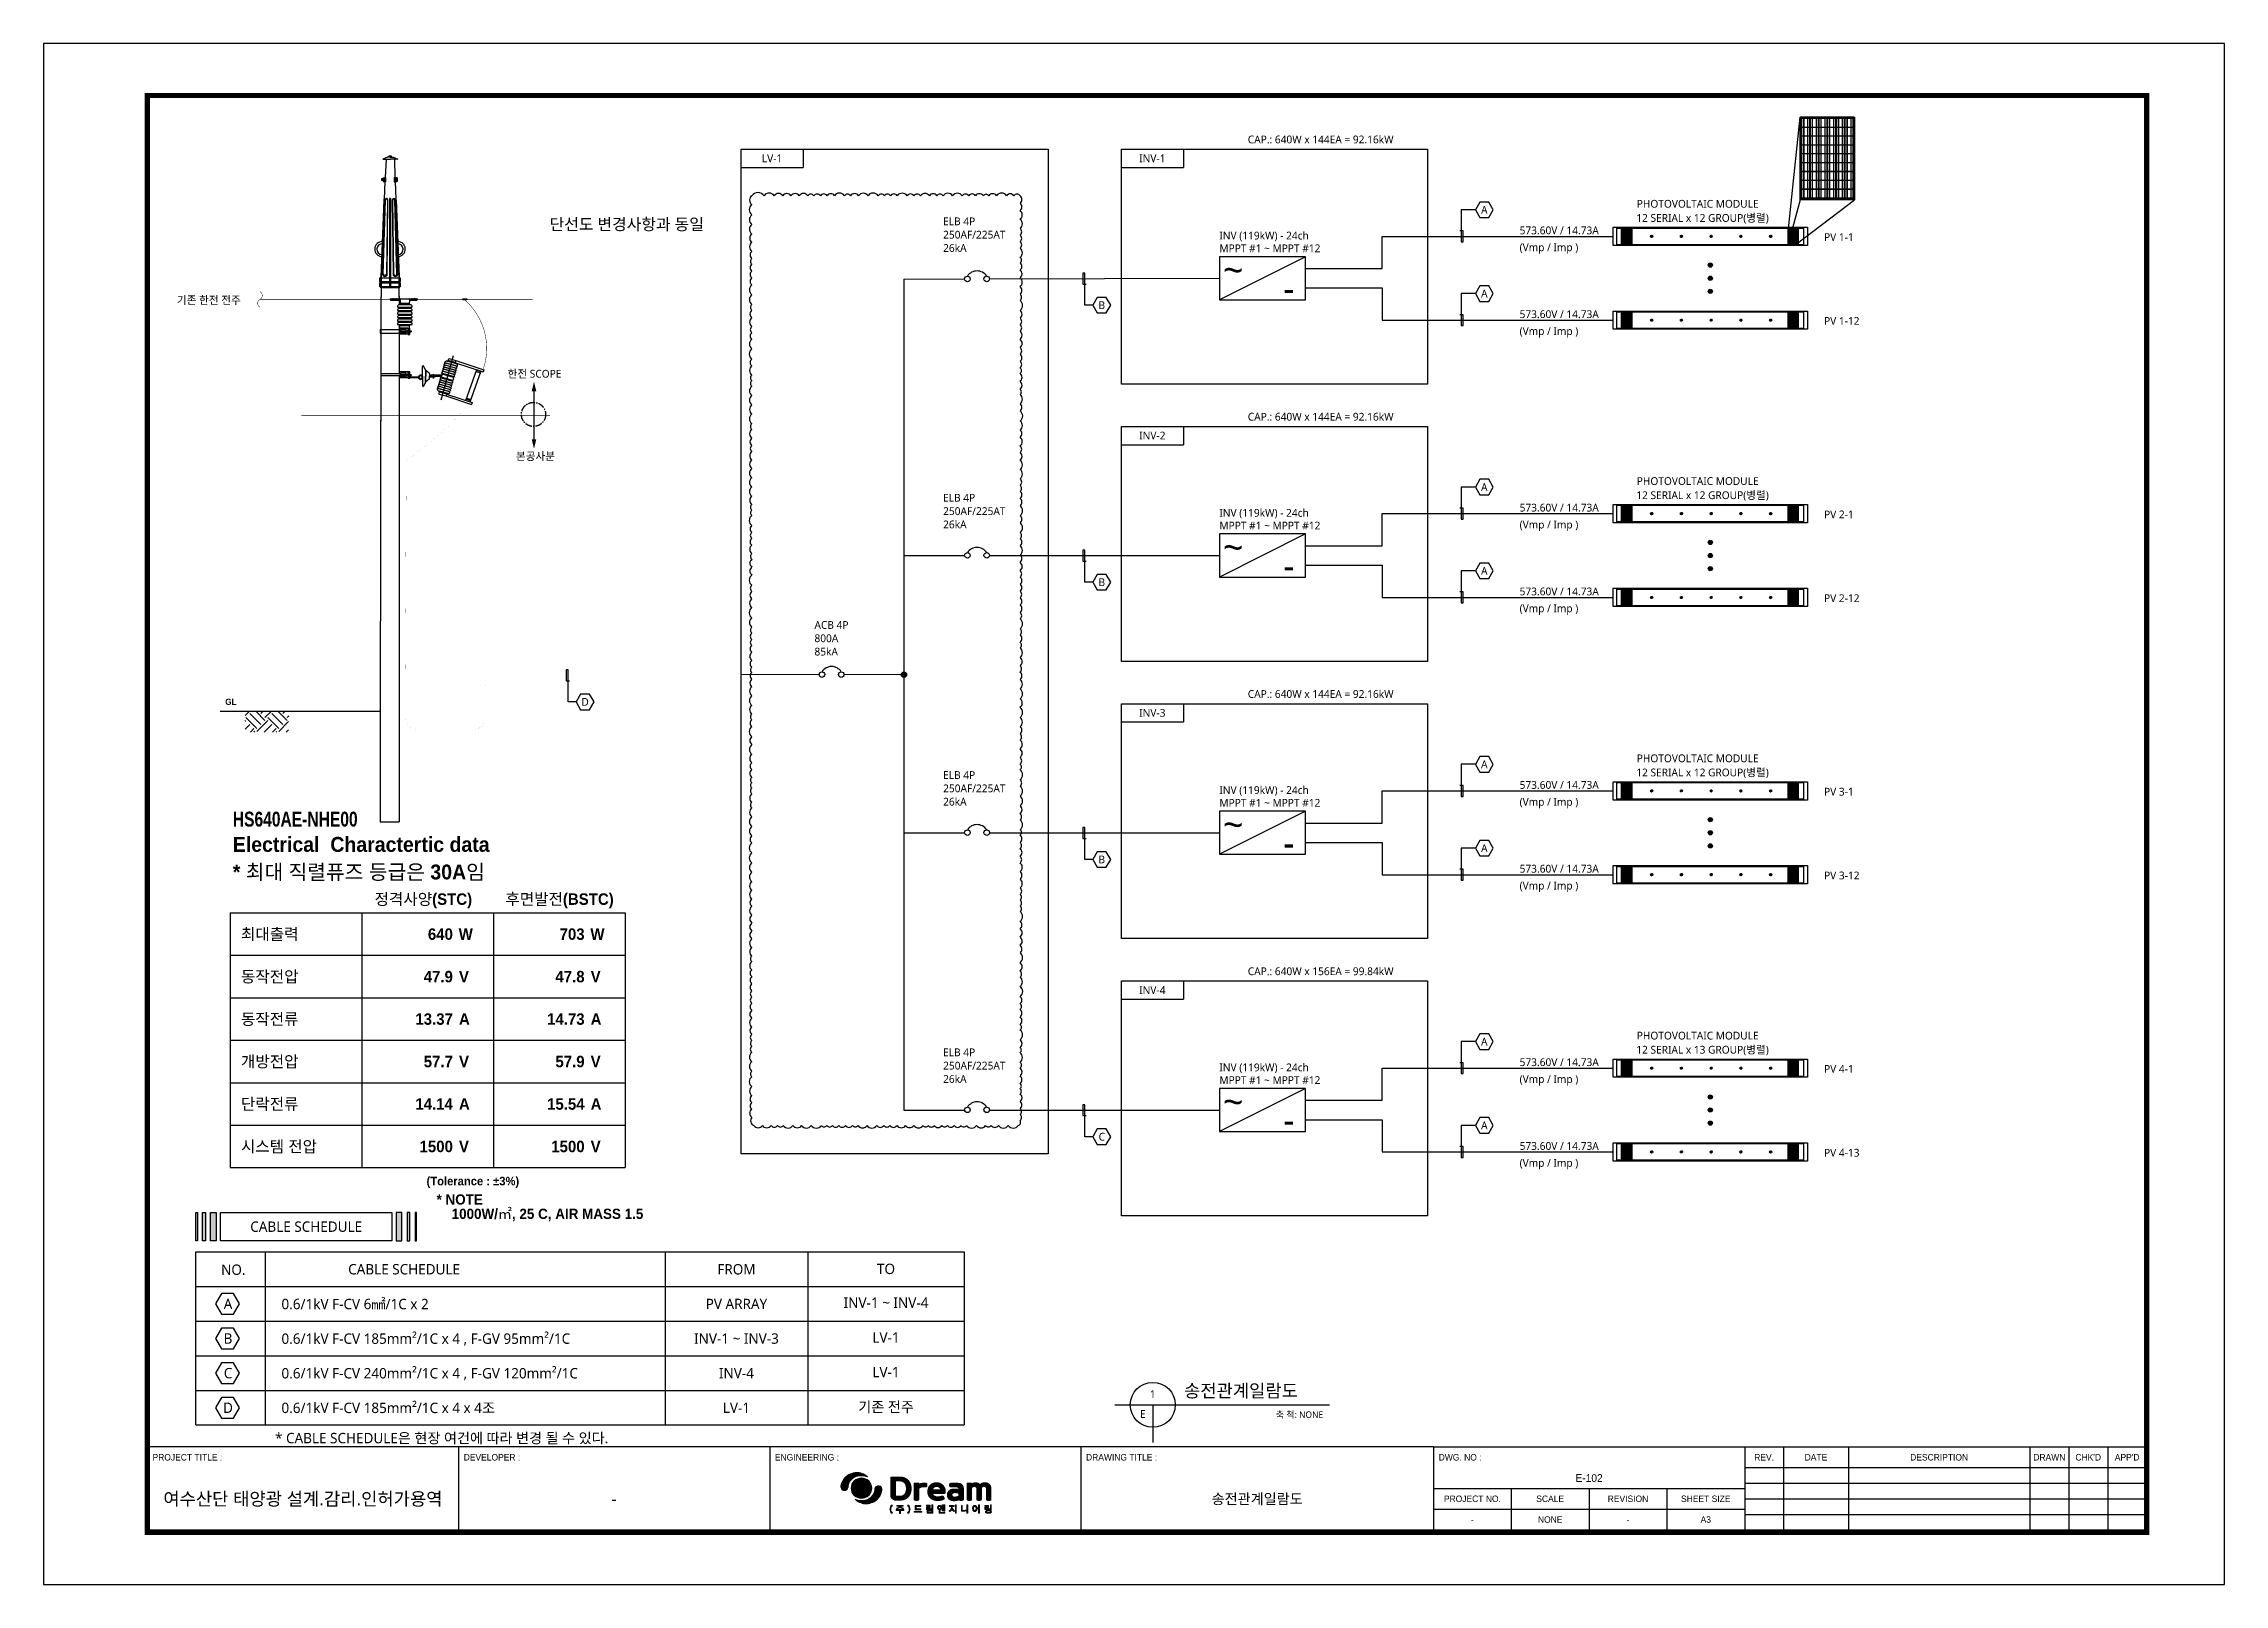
# Model space of a CAD drawing. Header units: millimetres. Extents: x 10297564 to 11610295, y -9287743 to -8409454.
# Drawn here: x 10465764 to 10549864, y -8795210 to -8735810 of the extents above; entities that cross this region are included whole.
import ezdxf
from ezdxf.enums import TextEntityAlignment as Align

# ---------------------------------------------------------------- set-up
doc = ezdxf.new("R2010")
doc.units = ezdxf.units.MM
doc.header["$LTSCALE"] = 100
for name, pattern in [('CEN1', [22, 15, -3, 1, -3]), ('CEN3', [14, 10, -1.5, 1, -1.5]), ('CENTER', [50.8, 31.75, -6.35, 6.35, -6.35]), ('CENTERX2', [4, 2.5, -0.5, 0.5, -0.5])]:
    doc.linetypes.add(name, pattern=pattern)
for name, color, linetype in [('2', 7, 'Continuous'), ('4', 4, 'Continuous'), ('7', 7, 'Continuous'), ('_도곽_마크', 7, 'Continuous'), ('back', 8, 'Continuous'), ('BOX', 7, 'Continuous'), ('BOX_Def', 8, 'Continuous'), ('C-형강', 11, 'Continuous'), ('D-TEXT2', 7, 'Continuous'), ('dim', 7, 'Continuous'), ('E-SYM', 3, 'Continuous'), ('E-TEXT', 7, 'Continuous'), ('E-TEXT-BOX', 7, 'Continuous'), ('E_TEXT', 7, 'Continuous'), ('EPANEL', 4, 'Continuous'), ('Sym', 2, 'Continuous'), ('text', 7, 'Continuous'), ('TEXTLINE', 1, 'Continuous'), ('구조물', 7, 'Continuous')]:
    doc.layers.add(name, color=color, linetype=linetype)
doc.layers.add('250725 수정사항', color=21, linetype='Continuous', plot=False)
for name, color, linetype, lineweight in [('DIJ1-TEXT', 7, 'Continuous', 5), ('TITLE', 7, 'Continuous', 0), ('치수선', 3, 'Continuous', 25)]:
    doc.layers.add(name, color=color, linetype=linetype, lineweight=lineweight)
doc.layers.add('solar', color=7, linetype='Continuous', true_color=0x15299e)
doc.styles.add('MG', font='malgun.ttf')
doc.styles.add('RomanS', font='Dotum.ttf')
doc.styles.get("Standard").update_dxf_attribs({"font": 'arial.ttf'})
doc.styles.add('TITLE', font='H2GTRE.TTF')
doc.styles.add('굴림', font='')
doc.styles.get('굴림').set_extended_font_data('Gulim', bold=True)

msp = doc.modelspace()

# ---------------------------------------------------------------- texts
at = {"layer": '250725 수정사항', "ltscale": 1.8, "style": 'MG'}
msp.add_text('단선도 변경사항과 동일', height=450, dxfattribs=at).set_placement((10485275.3, -8742773.5), align=Align.MIDDLE_LEFT)
at = {"layer": 'D-TEXT2', "color": 0, "style": 'MG'}
msp.add_text('송전관계일람도', height=500, dxfattribs=at).set_placement((10509742.3, -8787994.5))
for s, p in [('1', (10508537.1, -8788028)), ('E', (10508153.5, -8788793.2))]:
    msp.add_text(s, height=300, dxfattribs=at).set_placement(p, align=Align.CENTER)
msp.add_text('축 척: NONE', height=250, dxfattribs=at).set_placement((10515108.8, -8788666.5), align=Align.MIDDLE_RIGHT)
at = {"layer": 'DIJ1-TEXT', "color": 2, "style": 'RomanS'}
for s, height, p in [('E-102', 300, (10525364, -8791109.7)), ('송전관계일람도', 400, (10512564, -8791909.7)), ('NONE', 250, (10523864, -8792709.7)), ('A3', 250, (10529864, -8792709.7))]:
    msp.add_text(s, height=height, dxfattribs=at).set_placement(p, align=Align.MIDDLE)
for p in [(10520864, -8792709.7), (10526864, -8792709.7)]:
    msp.add_text('-', height=250, dxfattribs=at).set_placement(p, align=Align.MIDDLE_CENTER)
at = {"layer": 'E-TEXT', "style": 'MG'}
for s, p in [('CAP.: 640W x 144EA = 92.16kW', (10512202, -8739654.3)), ('PHOTOVOLTAIC MODULE', (10527202.3, -8742135.1)), ('573.60V / 14.73A', (10522684.5, -8743159.5)), ('12 SERIAL x 12 GROUP(병렬)', (10527184.2, -8742680)), ('(Vmp / Imp )', (10522684.5, -8743812.6)), ('PV 1-1', (10534424.5, -8743420.1)), ('기존 한전 전주', (10470903.7, -8745847.6)), ('573.60V / 14.73A', (10522684.5, -8746390.1)), ('PV 1-12', (10534424.5, -8746650.7)), ('(Vmp / Imp )', (10522684.5, -8747043.2)), ('한전 SCOPE', (10483657, -8748686.7)), ('CAP.: 640W x 144EA = 92.16kW', (10512202, -8750343.6)), ('본공사분', (10483978.1, -8751867.7)), ('12 SERIAL x 12 GROUP(병렬)', (10527184.2, -8753369.3)), ('PHOTOVOLTAIC MODULE', (10527202.3, -8752824.4)), ('573.60V / 14.73A', (10522684.5, -8753848.8)), ('PV 2-1', (10534424.5, -8754109.4)), ('(Vmp / Imp )', (10522684.5, -8754501.9)), ('573.60V / 14.73A', (10522684.5, -8757079.4)), ('PV 2-12', (10534424.5, -8757340.1)), ('(Vmp / Imp )', (10522684.5, -8757732.5)), ('CAP.: 640W x 144EA = 92.16kW', (10512202, -8761032.9)), ('PHOTOVOLTAIC MODULE', (10527202.3, -8763513.7)), ('12 SERIAL x 12 GROUP(병렬)', (10527184.2, -8764058.6)), ('(Vmp / Imp )', (10522684.5, -8765191.3)), ('573.60V / 14.73A', (10522684.5, -8764538.1)), ('PV 3-1', (10534424.5, -8764798.8)), ('(Vmp / Imp )', (10522684.5, -8768421.9)), ('573.60V / 14.73A', (10522684.5, -8767768.8)), ('PV 3-12', (10534424.5, -8768029.4)), ('CAP.: 640W x 156EA = 99.84kW', (10512202, -8771722.3)), ('PHOTOVOLTAIC MODULE', (10527202.3, -8774203.1)), ('573.60V / 14.73A', (10522684.5, -8775227.5)), ('12 SERIAL x 13 GROUP(병렬)', (10527184.2, -8774748)), ('(Vmp / Imp )', (10522684.5, -8775880.6)), ('PV 4-1', (10534424.5, -8775488.1)), ('573.60V / 14.73A', (10522684.5, -8778458.1)), ('(Vmp / Imp )', (10522684.5, -8779111.2)), ('PV 4-13', (10534424.5, -8778718.7))]:
    msp.add_text(s, height=300, dxfattribs=at).set_placement(p)
for s, p in [('LV-1', (10493855.4, -8740230.5)), ('INV-1', (10508521.4, -8740230.5)), ('A', (10521323.5, -8742216.7)), ('A', (10521323.5, -8745447.3)), ('B', (10506571.6, -8745894.2)), ('INV-2', (10508521.4, -8750919.8)), ('A', (10521323.5, -8752906)), ('B', (10506571.6, -8756573.5)), ('A', (10521323.5, -8756136.6)), ('D', (10486645.8, -8761188.9)), ('INV-3', (10508521.4, -8761609.2)), ('A', (10521323.5, -8763595.3)), ('B', (10506571.6, -8767262.8)), ('A', (10521323.5, -8766826)), ('INV-4', (10508521.4, -8772298.5)), ('A', (10521323.5, -8774284.7)), ('A', (10521323.5, -8777515.3)), ('C', (10506571.6, -8777952.2))]:
    msp.add_text(s, height=300, dxfattribs=at).set_placement(p, align=Align.MIDDLE_CENTER)
for s, p in [('250AF/225AT', (10500452.7, -8743175.1)), ('ELB 4P', (10500452.7, -8742661.6)), ('26kA', (10500452.7, -8743688.7)), ('INV (119kW) - 24ch', (10511107.2, -8743210.5)), ('MPPT #1 ~ MPPT #12', (10511107.2, -8743700.7)), ('250AF/225AT', (10500452.7, -8753832)), ('ELB 4P', (10500452.7, -8753318.5)), ('INV (119kW) - 24ch', (10511107.2, -8753899.8)), ('26kA', (10500452.7, -8754345.6)), ('MPPT #1 ~ MPPT #12', (10511107.2, -8754390)), ('ACB 4P', (10495491.2, -8758221.7)), ('800A', (10495491.2, -8758735.2)), ('85kA', (10495491.2, -8759248.8)), ('ELB 4P', (10500452.7, -8764007.8)), ('250AF/225AT', (10500452.7, -8764521.4)), ('26kA', (10500452.7, -8765034.9)), ('INV (119kW) - 24ch', (10511107.2, -8764589.2)), ('MPPT #1 ~ MPPT #12', (10511107.2, -8765079.4)), ('ELB 4P', (10500452.7, -8774697.2)), ('250AF/225AT', (10500452.7, -8775210.7)), ('26kA', (10500452.7, -8775724.3)), ('INV (119kW) - 24ch', (10511107.2, -8775278.5)), ('MPPT #1 ~ MPPT #12', (10511107.2, -8775768.7))]:
    msp.add_text(s, height=300, dxfattribs=at).set_placement(p, align=Align.MIDDLE_LEFT)
at = {"layer": 'E_TEXT', "style": '굴림'}
msp.add_text('GL', height=240, dxfattribs=at).set_placement((10472767.9, -8761304.5))
at = {"layer": 'text', "color": 7, "width": 0.9}
for s, p in [('~', (10511248.4, -8745051.2)), ('-', (10513562.3, -8745769.2)), ('~', (10511248.4, -8755740.5)), ('-', (10513562.3, -8756458.6)), ('~', (10511248.4, -8766429.8)), ('-', (10513562.3, -8767147.9)), ('~', (10511248.4, -8777119.2)), ('-', (10513562.3, -8777837.3))]:
    msp.add_text(s, height=1050, dxfattribs=at).set_placement(p)
at = {"layer": 'text', "color": 7, "lineweight": -3, "style": '굴림', "width": 0.8}
msp.add_text('HS640AE-NHE00', height=574.694, dxfattribs=at).set_placement((10473060.5, -8765995))
at = {"layer": 'text', "color": 7, "lineweight": -3, "style": '굴림'}
for s, height, p in [('Electrical  Charactertic data', 574.694, (10473060.5, -8766969.1)), ('* 최대 직렬퓨즈 등급은 30A임', 574.694, (10473060.5, -8768032.4)), ('최대출력', 442.07, (10473374, -8770361.9)), ('W', 442.1, (10481770.8, -8770361.9)), ('W', 442.1, (10486850, -8770361.9)), ('동작전압', 442.07, (10473374, -8771999.2)), ('V', 442.1, (10481781.1, -8771999.2)), ('V', 442.1, (10486860.3, -8771999.2)), ('동작전류', 442.07, (10473374, -8773636.5)), ('A', 442.1, (10481781.1, -8773636.5)), ('A', 442.1, (10486860.3, -8773636.5)), ('개방전압', 442.07, (10473374, -8775273.8)), ('V', 442.1, (10481781.1, -8775273.8)), ('V', 442.1, (10486860.3, -8775273.8)), ('단락전류', 442.07, (10473374, -8776911.1)), ('A', 442.1, (10481781.1, -8776911.1)), ('A', 442.1, (10486860.3, -8776911.1)), ('시스템 전압', 442.07, (10473374, -8778548.4)), ('V', 442.1, (10481781.1, -8778548.4)), ('V', 442.1, (10486860.3, -8778548.4))]:
    msp.add_text(s, height=height, dxfattribs=at).set_placement(p)
for s, p in [('정격사양(STC)', (10482288.9, -8769011.7)), ('후면발전(BSTC)', (10487749.9, -8769011.7)), ('640', (10481547.9, -8770361.9)), ('703', (10486627.1, -8770361.9)), ('47.9', (10481547.7, -8771999.2)), ('47.8', (10486626.9, -8771999.2)), ('13.37', (10481547.7, -8773636.5)), ('14.73', (10486626.9, -8773636.5)), ('57.7', (10481547.7, -8775273.8)), ('57.9', (10486626.9, -8775273.8)), ('14.14', (10481547.7, -8776911.1)), ('15.54', (10486626.9, -8776911.1)), ('1500', (10481547.7, -8778548.4)), ('1500', (10486626.9, -8778548.4))]:
    msp.add_text(s, height=442.07, dxfattribs=at).set_placement(p, align=Align.RIGHT)
at = {"layer": 'text', "color": 3, "style": '굴림'}
for s, height, p in [('(Tolerance : %%P3%%%)', 330.047, (10480532.4, -8779826.6)), ('* NOTE', 396.06, (10480918.3, -8780569.3)), ('1000W/㎡, 25 C, AIR MASS 1.5', 396.056, (10481499.2, -8781122))]:
    msp.add_text(s, height=height, dxfattribs=at).set_placement(p)
at = {"layer": 'text', "style": 'MG'}
msp.add_text('CABLE SCHEDULE', height=400, dxfattribs=at).set_placement((10475889.9, -8781419), align=Align.MIDDLE)
for s, p in [('NO.', (10472607.7, -8783278.3)), ('0.6/1kV F-CV 6㎟/1C x 2', (10474936.1, -8784601.8)), ('0.6/1kV F-CV 185mm²/1C x 4 , F-GV 95mm²/1C', (10474936.1, -8785936.3)), ('0.6/1kV F-CV 240mm²/1C x 4 , F-GV 120mm²/1C', (10474936.1, -8787270.7)), ('0.6/1kV F-CV 185mm²/1C x 4 x 4조', (10474936.1, -8788605.2)), ('* CABLE SCHEDULE은 현장 여건에 따라 변경 될 수 있다.', (10474689.1, -8789769.8))]:
    msp.add_text(s, height=400, dxfattribs=at).set_placement(p)
for s, p in [('CABLE SCHEDULE', (10479665.8, -8783060.2)), ('FROM', (10492483, -8783062.8)), ('TO', (10498251.3, -8783046.8)), ('A', (10472875.8, -8784397.2)), ('PV ARRAY', (10492483, -8784397.3)), ('INV-1 ~ INV-4', (10498251.3, -8784348.7)), ('B', (10472875.8, -8785731.7)), ('INV-1 ~ INV-3', (10492483, -8785732.8)), ('LV-1', (10498251.3, -8785691.3)), ('C', (10472875.8, -8787066.1)), ('INV-4', (10492483, -8787067.3)), ('LV-1', (10498251.3, -8787025.7)), ('D', (10472875.8, -8788400.6)), ('LV-1', (10492483, -8788401.9)), ('기존 전주', (10498251.3, -8788369))]:
    msp.add_text(s, height=400, dxfattribs=at).set_placement(p, align=Align.MIDDLE_CENTER)

# ---------------------------------------------------------------- blocks, each defined once
blk = doc.blocks.new('DREAM_CI')
at = {"linetype": 'ByBlock', "true_color": 0x122a88}
for points in [[(39.14, -3.72, -0.068886), (40.33, -3.38, -0.045364), (41.28, -3.33, -0.033233), (42.3, -3.42, -0.017759), (42.95, -3.55, -0.010246), (43.28, -3.64, -0.00636), (43.65, -3.74, 0.083759), (42.11, -2.66, 0.10346), (40.02, -2.12, 0.181699), (35.66, -3.57, 0.178184), (33.75, -7.13, 0.194012), (34.08, -8.4, 0.604488), (36.36, -7.75, 0.035127), (36.38, -7.55, -0.061322), (36.49, -6.73, -0.142673), (37.76, -4.64, -0.088034)], [(48.96, -8.76, 0.194012), (48.63, -7.49, 0.604488), (46.34, -8.14, 0.035127), (46.32, -8.34, -0.061322), (46.21, -9.16, -0.142673), (44.95, -11.25, -0.088034), (43.56, -12.17, -0.068886), (42.37, -12.51, -0.045364), (41.43, -12.56, -0.033233), (40.41, -12.47, -0.017759), (39.75, -12.34, -0.010246), (39.43, -12.25, -0.00636), (39.06, -12.15, 0.083759), (40.6, -13.23, 0.10346), (42.68, -13.77, 0.181699), (47.05, -12.32, 0.178184)], [(62.65, -6.13), (61.01, -6.13), (61.01, -12.14), (61.01, -12.16), (61.01, -12.17), (61.01, -12.19), (61.01, -12.2), (61.02, -12.22), (61.02, -12.23), (61.03, -12.25), (61.03, -12.26), (61.04, -12.27), (61.05, -12.29), (61.05, -12.3), (61.06, -12.31), (61.07, -12.32), (61.08, -12.33), (61.09, -12.34), (61.11, -12.35), (61.12, -12.36), (61.13, -12.37), (61.15, -12.38), (61.16, -12.39), (61.18, -12.4), (61.19, -12.41), (61.21, -12.42), (61.23, -12.42), (61.25, -12.43), (61.28, -12.44), (61.3, -12.44), (61.33, -12.45), (61.35, -12.45), (61.38, -12.46), (61.41, -12.46), (61.44, -12.47), (61.47, -12.47), (61.51, -12.48), (61.54, -12.48), (61.58, -12.48), (61.62, -12.48), (61.66, -12.48), (61.7, -12.49), (61.74, -12.49), (61.78, -12.49), (61.83, -12.49), (61.87, -12.49), (61.92, -12.49), (61.96, -12.49), (62, -12.48), (62.04, -12.48), (62.08, -12.48), (62.11, -12.48), (62.15, -12.48), (62.18, -12.47), (62.22, -12.47), (62.25, -12.46), (62.28, -12.46), (62.3, -12.45), (62.33, -12.45), (62.36, -12.44), (62.38, -12.44), (62.4, -12.43), (62.42, -12.42), (62.44, -12.42), (62.46, -12.41), (62.48, -12.4), (62.5, -12.39), (62.51, -12.38), (62.52, -12.37), (62.54, -12.36), (62.55, -12.35), (62.56, -12.34), (62.57, -12.33), (62.58, -12.32), (62.59, -12.31), (62.6, -12.3), (62.61, -12.29), (62.62, -12.27), (62.63, -12.26), (62.63, -12.25), (62.64, -12.23), (62.64, -12.22), (62.64, -12.2), (62.65, -12.19), (62.65, -12.17), (62.65, -12.16), (62.65, -12.14), (62.65, -8.44), (62.68, -8.3), (62.72, -8.18), (62.78, -8.07), (62.86, -7.95), (62.95, -7.86), (63.04, -7.78), (63.15, -7.7), (63.26, -7.64), (63.38, -7.58), (63.51, -7.54), (63.64, -7.51), (63.77, -7.49), (63.88, -7.48), (65.34, -7.48), (65.36, -7.48), (65.38, -7.48), (65.4, -7.48), (65.42, -7.48), (65.44, -7.47), (65.45, -7.47), (65.47, -7.47), (65.49, -7.46), (65.5, -7.45), (65.52, -7.45), (65.53, -7.44), (65.54, -7.43), (65.56, -7.43), (65.57, -7.42), (65.58, -7.41), (65.59, -7.4), (65.6, -7.39), (65.61, -7.38), (65.62, -7.36), (65.63, -7.35), (65.64, -7.34), (65.65, -7.32), (65.65, -7.31), (65.66, -7.29), (65.67, -7.27), (65.67, -7.25), (65.68, -7.23), (65.68, -7.21), (65.69, -7.19), (65.69, -7.17), (65.7, -7.14), (65.7, -7.12), (65.71, -7.09), (65.71, -7.06), (65.71, -7.03), (65.71, -7), (65.72, -6.97), (65.72, -6.94), (65.72, -6.91), (65.72, -6.87), (65.72, -6.84), (65.72, -6.8), (65.72, -6.76), (65.72, -6.73), (65.72, -6.69), (65.72, -6.66), (65.72, -6.62), (65.71, -6.59), (65.71, -6.56), (65.71, -6.53), (65.71, -6.51), (65.7, -6.48), (65.7, -6.45), (65.69, -6.43), (65.69, -6.41), (65.68, -6.39), (65.68, -6.36), (65.67, -6.35), (65.67, -6.33), (65.66, -6.31), (65.65, -6.29), (65.65, -6.28), (65.64, -6.26), (65.63, -6.25), (65.62, -6.24), (65.61, -6.23), (65.6, -6.22), (65.59, -6.21), (65.58, -6.2), (65.57, -6.19), (65.56, -6.18), (65.54, -6.17), (65.53, -6.16), (65.52, -6.16), (65.5, -6.15), (65.49, -6.15), (65.47, -6.14), (65.45, -6.14), (65.44, -6.13), (65.42, -6.13), (65.4, -6.13), (65.38, -6.13), (65.36, -6.13), (65.34, -6.13), (64.07, -6.13), (64.03, -6.13), (63.99, -6.13), (63.95, -6.13), (63.92, -6.13), (63.88, -6.14), (63.84, -6.14), (63.8, -6.15), (63.77, -6.15), (63.73, -6.16), (63.69, -6.17), (63.65, -6.18), (63.62, -6.18), (63.58, -6.19), (63.54, -6.21), (63.5, -6.22), (63.46, -6.23), (63.43, -6.24), (63.39, -6.26), (63.35, -6.27), (63.31, -6.29), (63.28, -6.3), (63.24, -6.32), (63.2, -6.34), (63.17, -6.36), (63.13, -6.38), (63.1, -6.4), (63.06, -6.42), (63.03, -6.44), (63, -6.46), (62.97, -6.49), (62.94, -6.51), (62.91, -6.54), (62.88, -6.56), (62.85, -6.59), (62.82, -6.61), (62.79, -6.64), (62.77, -6.67), (62.74, -6.7), (62.72, -6.73), (62.69, -6.76), (62.67, -6.79), (62.65, -6.82)], [(80.69, -6.13), (80.69, -12.14), (80.69, -12.16), (80.69, -12.17), (80.7, -12.19), (80.7, -12.2), (80.7, -12.22), (80.71, -12.23), (80.71, -12.25), (80.72, -12.26), (80.72, -12.27), (80.73, -12.29), (80.74, -12.3), (80.75, -12.31), (80.76, -12.32), (80.77, -12.33), (80.78, -12.34), (80.79, -12.35), (80.8, -12.36), (80.82, -12.37), (80.83, -12.38), (80.85, -12.39), (80.86, -12.4), (80.88, -12.41), (80.9, -12.42), (80.92, -12.42), (80.94, -12.43), (80.96, -12.44), (80.99, -12.44), (81.01, -12.45), (81.04, -12.45), (81.07, -12.46), (81.1, -12.46), (81.13, -12.47), (81.16, -12.47), (81.19, -12.48), (81.23, -12.48), (81.26, -12.48), (81.3, -12.48), (81.34, -12.48), (81.38, -12.49), (81.43, -12.49), (81.47, -12.49), (81.51, -12.49), (81.56, -12.49), (81.6, -12.49), (81.64, -12.49), (81.69, -12.48), (81.73, -12.48), (81.76, -12.48), (81.8, -12.48), (81.83, -12.48), (81.87, -12.47), (81.9, -12.47), (81.93, -12.46), (81.96, -12.46), (81.99, -12.45), (82.02, -12.45), (82.04, -12.44), (82.07, -12.44), (82.09, -12.43), (82.11, -12.42), (82.13, -12.42), (82.15, -12.41), (82.16, -12.4), (82.18, -12.39), (82.2, -12.38), (82.21, -12.37), (82.22, -12.36), (82.24, -12.35), (82.25, -12.34), (82.26, -12.33), (82.27, -12.32), (82.28, -12.31), (82.29, -12.3), (82.3, -12.29), (82.3, -12.27), (82.31, -12.26), (82.32, -12.25), (82.32, -12.23), (82.33, -12.22), (82.33, -12.2), (82.33, -12.19), (82.33, -12.17), (82.33, -12.16), (82.34, -12.14), (82.34, -8.04), (82.34, -8), (82.34, -7.97), (82.35, -7.94), (82.36, -7.9), (82.37, -7.87), (82.38, -7.85), (82.39, -7.82), (82.41, -7.79), (82.42, -7.76), (82.44, -7.74), (82.45, -7.72), (82.47, -7.69), (82.49, -7.67), (82.51, -7.65), (82.53, -7.63), (82.55, -7.61), (82.57, -7.58), (82.59, -7.56), (82.62, -7.54), (82.64, -7.52), (82.67, -7.5), (82.7, -7.49), (82.73, -7.47), (82.75, -7.45), (82.78, -7.44), (82.81, -7.42), (82.85, -7.41), (82.88, -7.39), (82.91, -7.38), (82.94, -7.37), (82.98, -7.36), (83.01, -7.35), (83.05, -7.34), (83.09, -7.33), (83.13, -7.33), (83.17, -7.32), (83.21, -7.32), (83.25, -7.32), (83.28, -7.32), (83.33, -7.32), (83.37, -7.32), (83.41, -7.32), (83.45, -7.33), (83.49, -7.33), (83.53, -7.34), (83.57, -7.34), (83.6, -7.35), (83.64, -7.36), (83.68, -7.37), (83.71, -7.38), (83.75, -7.39), (83.78, -7.4), (83.81, -7.41), (83.85, -7.43), (83.88, -7.44), (83.91, -7.46), (83.94, -7.48), (83.97, -7.49), (84, -7.51), (84.02, -7.53), (84.05, -7.55), (84.07, -7.58), (84.1, -7.6), (84.12, -7.62), (84.14, -7.64), (84.16, -7.67), (84.18, -7.69), (84.2, -7.71), (84.21, -7.74), (84.23, -7.77), (84.24, -7.79), (84.25, -7.82), (84.26, -7.85), (84.27, -7.87), (84.28, -7.9), (84.29, -7.93), (84.3, -7.96), (84.3, -7.99), (84.3, -8.02), (84.31, -8.05), (84.31, -8.08), (84.31, -12.14), (84.31, -12.16), (84.31, -12.17), (84.31, -12.19), (84.31, -12.2), (84.32, -12.22), (84.32, -12.23), (84.33, -12.25), (84.33, -12.26), (84.34, -12.27), (84.35, -12.29), (84.35, -12.3), (84.36, -12.31), (84.37, -12.32), (84.38, -12.33), (84.39, -12.34), (84.41, -12.35), (84.42, -12.36), (84.43, -12.37), (84.45, -12.38), (84.46, -12.39), (84.48, -12.4), (84.49, -12.41), (84.51, -12.42), (84.53, -12.42), (84.55, -12.43), (84.58, -12.44), (84.6, -12.44), (84.63, -12.45), (84.65, -12.45), (84.68, -12.46), (84.71, -12.46), (84.74, -12.47), (84.77, -12.47), (84.81, -12.48), (84.84, -12.48), (84.88, -12.48), (84.92, -12.48), (84.96, -12.48), (85, -12.49), (85.04, -12.49), (85.08, -12.49), (85.13, -12.49), (85.17, -12.49), (85.22, -12.49), (85.26, -12.49), (85.3, -12.48), (85.34, -12.48), (85.38, -12.48), (85.41, -12.48), (85.45, -12.48), (85.48, -12.47), (85.52, -12.47), (85.55, -12.46), (85.58, -12.46), (85.6, -12.45), (85.63, -12.45), (85.66, -12.44), (85.68, -12.44), (85.7, -12.43), (85.72, -12.42), (85.74, -12.42), (85.76, -12.41), (85.78, -12.4), (85.8, -12.39), (85.81, -12.38), (85.82, -12.37), (85.84, -12.36), (85.85, -12.35), (85.86, -12.34), (85.87, -12.33), (85.88, -12.32), (85.89, -12.31), (85.9, -12.3), (85.91, -12.29), (85.92, -12.27), (85.92, -12.26), (85.93, -12.25), (85.94, -12.23), (85.94, -12.22), (85.94, -12.2), (85.95, -12.19), (85.95, -12.17), (85.95, -12.16), (85.95, -12.14), (85.95, -8.05), (85.95, -8.02), (85.96, -7.98), (85.96, -7.95), (85.97, -7.92), (85.98, -7.89), (85.98, -7.87), (85.99, -7.84), (86.01, -7.81), (86.02, -7.78), (86.03, -7.76), (86.05, -7.73), (86.06, -7.71), (86.08, -7.68), (86.1, -7.66), (86.11, -7.64), (86.13, -7.61), (86.15, -7.59), (86.18, -7.57), (86.2, -7.55), (86.22, -7.53), (86.25, -7.51), (86.27, -7.49), (86.3, -7.47), (86.33, -7.45), (86.36, -7.43), (86.39, -7.42), (86.42, -7.4), (86.45, -7.39), (86.48, -7.37), (86.51, -7.36), (86.55, -7.35), (86.58, -7.34), (86.62, -7.33), (86.66, -7.32), (86.7, -7.32), (86.74, -7.31), (86.78, -7.31), (86.82, -7.31), (86.86, -7.31), (86.91, -7.31), (86.95, -7.31), (86.99, -7.31), (87.03, -7.32), (87.07, -7.32), (87.11, -7.32), (87.15, -7.33), (87.19, -7.34), (87.22, -7.35), (87.26, -7.35), (87.29, -7.36), (87.33, -7.38), (87.36, -7.39), (87.39, -7.4), (87.42, -7.41), (87.45, -7.43), (87.48, -7.44), (87.51, -7.46), (87.54, -7.48), (87.57, -7.5), (87.6, -7.52), (87.62, -7.54), (87.65, -7.56), (87.67, -7.58), (87.7, -7.6), (87.72, -7.62), (87.74, -7.65), (87.76, -7.67), (87.77, -7.69), (87.79, -7.72), (87.8, -7.74), (87.82, -7.77), (87.83, -7.8), (87.84, -7.82), (87.85, -7.85), (87.86, -7.88), (87.87, -7.91), (87.87, -7.94), (87.88, -7.97), (87.88, -8), (87.88, -8.03), (87.88, -8.06), (87.88, -12.14), (87.88, -12.16), (87.88, -12.17), (87.89, -12.19), (87.89, -12.2), (87.89, -12.22), (87.9, -12.23), (87.9, -12.25), (87.91, -12.26), (87.91, -12.27), (87.92, -12.29), (87.93, -12.3), (87.94, -12.31), (87.95, -12.32), (87.96, -12.33), (87.97, -12.34), (87.98, -12.35), (87.99, -12.36), (88.01, -12.37), (88.02, -12.38), (88.04, -12.39), (88.05, -12.4), (88.07, -12.41), (88.09, -12.42), (88.11, -12.42), (88.13, -12.43), (88.15, -12.44), (88.18, -12.44), (88.2, -12.45), (88.23, -12.45), (88.26, -12.46), (88.29, -12.46), (88.32, -12.47), (88.35, -12.47), (88.38, -12.48), (88.42, -12.48), (88.45, -12.48), (88.49, -12.48), (88.53, -12.48), (88.57, -12.49), (88.61, -12.49), (88.66, -12.49), (88.7, -12.49), (88.75, -12.49), (88.79, -12.49), (88.83, -12.49), (88.88, -12.48), (88.91, -12.48), (88.95, -12.48), (88.99, -12.48), (89.02, -12.48), (89.06, -12.47), (89.09, -12.47), (89.12, -12.46), (89.15, -12.46), (89.18, -12.45), (89.21, -12.45), (89.23, -12.44), (89.26, -12.44), (89.28, -12.43), (89.3, -12.42), (89.32, -12.42), (89.34, -12.41), (89.35, -12.4), (89.37, -12.39), (89.39, -12.38), (89.4, -12.37), (89.41, -12.36), (89.43, -12.35), (89.44, -12.34), (89.45, -12.33), (89.46, -12.32), (89.47, -12.31), (89.48, -12.3), (89.49, -12.29), (89.49, -12.27), (89.5, -12.26), (89.51, -12.25), (89.51, -12.23), (89.52, -12.22), (89.52, -12.2), (89.52, -12.19), (89.52, -12.17), (89.52, -12.16), (89.53, -12.14), (89.53, -8.16), (89.52, -8.12), (89.52, -8.08), (89.52, -8.04), (89.52, -8), (89.52, -7.96), (89.51, -7.92), (89.51, -7.88), (89.51, -7.84), (89.5, -7.8), (89.49, -7.76), (89.49, -7.72), (89.48, -7.68), (89.47, -7.65), (89.47, -7.61), (89.46, -7.57), (89.45, -7.53), (89.44, -7.49), (89.43, -7.45), (89.42, -7.41), (89.4, -7.37), (89.39, -7.34), (89.38, -7.3), (89.37, -7.26), (89.35, -7.22), (89.34, -7.19), (89.32, -7.15), (89.3, -7.12), (89.29, -7.08), (89.27, -7.05), (89.25, -7.01), (89.23, -6.98), (89.21, -6.94), (89.19, -6.91), (89.17, -6.88), (89.15, -6.84), (89.13, -6.81), (89.11, -6.78), (89.08, -6.75), (89.06, -6.72), (89.03, -6.69), (89.01, -6.66), (88.98, -6.63), (88.95, -6.6), (88.93, -6.57), (88.9, -6.54), (88.87, -6.52), (88.84, -6.49), (88.81, -6.46), (88.78, -6.44), (88.75, -6.41), (88.72, -6.39), (88.68, -6.37), (88.65, -6.34), (88.61, -6.32), (88.58, -6.3), (88.54, -6.28), (88.51, -6.26), (88.47, -6.24), (88.43, -6.22), (88.39, -6.2), (88.35, -6.18), (88.31, -6.16), (88.27, -6.14), (88.23, -6.13), (88.19, -6.11), (88.15, -6.09), (88.1, -6.08), (88.06, -6.07), (88.02, -6.05), (87.97, -6.04), (87.92, -6.03), (87.88, -6.02), (87.83, -6.01), (87.78, -6), (87.73, -6), (87.68, -5.99), (87.63, -5.98), (87.58, -5.98), (87.53, -5.97), (87.48, -5.97), (87.43, -5.97), (87.37, -5.97), (87.32, -5.96), (87.26, -5.96), (87.2, -5.96), (87.14, -5.97), (87.08, -5.97), (87.02, -5.97), (86.96, -5.97), (86.91, -5.98), (86.85, -5.99), (86.79, -5.99), (86.74, -6), (86.69, -6.01), (86.63, -6.02), (86.58, -6.03), (86.53, -6.04), (86.48, -6.05), (86.43, -6.06), (86.39, -6.08), (86.34, -6.09), (86.29, -6.11), (86.25, -6.12), (86.21, -6.14), (86.16, -6.16), (86.12, -6.18), (86.08, -6.2), (86.04, -6.22), (86, -6.24), (85.96, -6.26), (85.92, -6.28), (85.89, -6.3), (85.85, -6.33), (85.81, -6.35), (85.78, -6.37), (85.74, -6.4), (85.71, -6.42), (85.67, -6.44), (85.64, -6.47), (85.61, -6.5), (85.58, -6.52), (85.55, -6.55), (85.52, -6.57), (85.49, -6.6), (85.46, -6.63), (85.43, -6.66), (85.41, -6.63), (85.39, -6.61), (85.36, -6.58), (85.34, -6.56), (85.32, -6.53), (85.29, -6.51), (85.26, -6.49), (85.24, -6.46), (85.21, -6.44), (85.18, -6.42), (85.15, -6.39), (85.12, -6.37), (85.08, -6.35), (85.05, -6.33), (85.01, -6.3), (84.98, -6.28), (84.94, -6.26), (84.9, -6.24), (84.87, -6.22), (84.83, -6.2), (84.79, -6.18), (84.75, -6.16), (84.7, -6.14), (84.66, -6.12), (84.62, -6.1), (84.58, -6.09), (84.53, -6.07), (84.49, -6.06), (84.44, -6.05), (84.4, -6.03), (84.35, -6.02), (84.31, -6.01), (84.26, -6), (84.22, -5.99), (84.17, -5.99), (84.12, -5.98), (84.07, -5.98), (84.03, -5.97), (83.98, -5.97), (83.93, -5.97), (83.88, -5.96), (83.83, -5.96), (83.77, -5.96), (83.72, -5.97), (83.66, -5.97), (83.61, -5.97), (83.56, -5.97), (83.51, -5.98), (83.46, -5.98), (83.41, -5.99), (83.36, -6), (83.32, -6), (83.27, -6.01), (83.23, -6.02), (83.19, -6.03), (83.14, -6.04), (83.1, -6.05), (83.06, -6.06), (83.03, -6.08), (82.99, -6.09), (82.95, -6.11), (82.92, -6.12), (82.88, -6.14), (82.85, -6.15), (82.82, -6.17), (82.79, -6.19), (82.76, -6.21), (82.72, -6.22), (82.69, -6.24), (82.66, -6.26), (82.63, -6.28), (82.6, -6.3), (82.58, -6.32), (82.55, -6.34), (82.52, -6.36), (82.49, -6.38), (82.46, -6.41), (82.44, -6.43), (82.41, -6.45), (82.38, -6.47), (82.36, -6.49), (82.33, -6.52), (82.31, -6.54), (82.29, -6.57), (82.29, -6.13)]]:
    blk.add_hatch(color=166, dxfattribs=at).paths.add_polyline_path(points)
at = {"linetype": 'ByBlock', "true_color": 0x8ec31f}
h = blk.add_hatch(color=62, dxfattribs=at)
edge = h.paths.add_edge_path()
edge.add_ellipse((41.35, -7.95), major_axis=(0, 3.82), ratio=0.999894, start_angle=0, end_angle=360)
at = {"linetype": 'ByBlock', "true_color": 0x122a88}
h = blk.add_hatch(color=166, dxfattribs=at)
h.paths.add_polyline_path([(59.62, -9.64), (59.64, -9.56), (59.66, -9.48), (59.68, -9.4), (59.7, -9.32), (59.72, -9.24), (59.74, -9.16), (59.75, -9.08), (59.77, -8.99), (59.78, -8.91), (59.79, -8.82), (59.8, -8.74), (59.81, -8.65), (59.82, -8.56), (59.82, -8.47), (59.83, -8.38), (59.83, -8.29), (59.83, -8.2), (59.83, -8.11), (59.83, -8.02), (59.83, -7.93), (59.83, -7.84), (59.82, -7.75), (59.82, -7.66), (59.81, -7.57), (59.8, -7.49), (59.79, -7.4), (59.78, -7.32), (59.77, -7.23), (59.75, -7.15), (59.74, -7.07), (59.72, -6.98), (59.7, -6.9), (59.68, -6.82), (59.66, -6.74), (59.64, -6.66), (59.62, -6.59), (59.59, -6.51), (59.57, -6.43), (59.54, -6.36), (59.51, -6.28), (59.48, -6.21), (59.45, -6.14), (59.42, -6.07), (59.39, -6), (59.35, -5.93), (59.32, -5.86), (59.28, -5.79), (59.25, -5.72), (59.21, -5.66), (59.17, -5.6), (59.13, -5.53), (59.08, -5.47), (59.04, -5.41), (59, -5.35), (58.95, -5.29), (58.91, -5.23), (58.86, -5.18), (58.81, -5.12), (58.76, -5.07), (58.71, -5.01), (58.66, -4.96), (58.6, -4.91), (58.55, -4.86), (58.49, -4.81), (58.43, -4.76), (58.38, -4.72), (58.32, -4.67), (58.26, -4.63), (58.2, -4.58), (58.13, -4.54), (58.07, -4.5), (58.01, -4.46), (57.94, -4.42), (57.87, -4.38), (57.81, -4.35), (57.74, -4.31), (57.67, -4.28), (57.6, -4.24), (57.52, -4.21), (57.45, -4.18), (57.37, -4.15), (57.3, -4.12), (57.22, -4.09), (57.15, -4.07), (57.07, -4.04), (56.99, -4.02), (56.91, -4), (56.83, -3.98), (56.74, -3.96), (56.66, -3.94), (56.58, -3.93), (56.49, -3.91), (56.41, -3.9), (56.32, -3.89), (56.23, -3.88), (56.15, -3.87), (56.06, -3.86), (55.97, -3.85), (55.88, -3.85), (55.79, -3.85), (55.69, -3.84), (55.6, -3.84), (52.28, -3.84), (52.28, -10.95), (52.28, -10.97), (52.28, -10.98), (52.28, -11), (52.28, -11.02), (52.29, -11.04), (52.29, -11.06), (52.3, -11.08), (52.3, -11.1), (52.31, -11.12), (52.31, -11.15), (52.32, -11.17), (52.33, -11.19), (52.34, -11.21), (52.35, -11.23), (52.36, -11.25), (52.37, -11.28), (52.38, -11.3), (52.4, -11.32), (52.41, -11.35), (52.43, -11.37), (52.44, -11.39), (52.46, -11.42), (52.47, -11.44), (52.49, -11.46), (52.51, -11.49), (52.52, -11.51), (52.54, -11.53), (52.56, -11.55), (52.57, -11.57), (52.59, -11.59), (52.61, -11.62), (52.63, -11.64), (52.65, -11.66), (52.66, -11.68), (52.68, -11.7), (52.7, -11.72), (52.72, -11.74), (52.74, -11.75), (52.76, -11.77), (52.78, -11.79), (52.8, -11.81), (52.82, -11.83), (52.84, -11.85), (52.86, -11.86), (52.88, -11.88), (52.91, -11.9), (52.93, -11.92), (52.95, -11.94), (52.97, -11.96), (53, -11.97), (53.02, -11.99), (53.04, -12.01), (53.07, -12.03), (53.09, -12.05), (53.12, -12.06), (53.15, -12.08), (53.17, -12.1), (53.2, -12.12), (53.23, -12.13), (53.25, -12.15), (53.28, -12.17), (53.31, -12.19), (53.34, -12.2), (53.37, -12.22), (53.4, -12.24), (53.42, -12.25), (53.45, -12.27), (53.48, -12.28), (53.51, -12.29), (53.53, -12.3), (53.56, -12.31), (53.59, -12.32), (53.62, -12.33), (53.64, -12.34), (53.67, -12.35), (53.69, -12.36), (53.72, -12.36), (53.75, -12.37), (53.77, -12.37), (53.8, -12.38), (53.82, -12.38), (53.85, -12.38), (53.87, -12.38), (53.89, -12.38), (55.6, -12.38), (55.69, -12.38), (55.79, -12.38), (55.88, -12.38), (55.97, -12.37), (56.06, -12.37), (56.15, -12.36), (56.23, -12.35), (56.32, -12.34), (56.41, -12.33), (56.49, -12.31), (56.58, -12.3), (56.66, -12.28), (56.74, -12.27), (56.83, -12.25), (56.91, -12.23), (56.99, -12.2), (57.07, -12.18), (57.15, -12.16), (57.22, -12.13), (57.3, -12.1), (57.37, -12.08), (57.45, -12.05), (57.52, -12.02), (57.6, -11.98), (57.67, -11.95), (57.74, -11.92), (57.81, -11.88), (57.87, -11.84), (57.94, -11.81), (58.01, -11.77), (58.07, -11.73), (58.13, -11.69), (58.2, -11.64), (58.26, -11.6), (58.32, -11.56), (58.38, -11.51), (58.43, -11.46), (58.49, -11.42), (58.55, -11.37), (58.6, -11.32), (58.66, -11.27), (58.71, -11.21), (58.76, -11.16), (58.81, -11.1), (58.86, -11.05), (58.91, -10.99), (58.95, -10.93), (59, -10.88), (59.04, -10.82), (59.08, -10.76), (59.13, -10.69), (59.17, -10.63), (59.21, -10.57), (59.25, -10.5), (59.28, -10.44), (59.32, -10.37), (59.35, -10.3), (59.39, -10.23), (59.42, -10.16), (59.45, -10.09), (59.48, -10.02), (59.51, -9.94), (59.54, -9.87), (59.57, -9.79), (59.59, -9.72)])
h.paths.add_polyline_path([(57.95, -9.23), (57.94, -9.28), (57.92, -9.33), (57.91, -9.38), (57.89, -9.42), (57.87, -9.47), (57.86, -9.52), (57.84, -9.56), (57.82, -9.61), (57.8, -9.65), (57.78, -9.7), (57.76, -9.74), (57.74, -9.78), (57.72, -9.83), (57.69, -9.87), (57.67, -9.91), (57.65, -9.95), (57.62, -9.99), (57.6, -10.03), (57.57, -10.07), (57.54, -10.1), (57.51, -10.14), (57.49, -10.18), (57.46, -10.21), (57.43, -10.25), (57.4, -10.28), (57.36, -10.32), (57.33, -10.35), (57.3, -10.38), (57.26, -10.41), (57.23, -10.44), (57.19, -10.47), (57.16, -10.5), (57.12, -10.53), (57.08, -10.56), (57.04, -10.58), (57.01, -10.61), (56.97, -10.64), (56.93, -10.66), (56.88, -10.68), (56.84, -10.71), (56.8, -10.73), (56.76, -10.75), (56.71, -10.77), (56.67, -10.79), (56.62, -10.81), (56.57, -10.83), (56.53, -10.84), (56.48, -10.86), (56.43, -10.87), (56.38, -10.89), (56.33, -10.9), (56.27, -10.91), (56.22, -10.92), (56.17, -10.93), (56.11, -10.94), (56.06, -10.95), (56, -10.95), (55.95, -10.96), (55.89, -10.96), (55.83, -10.96), (55.77, -10.97), (55.71, -10.97), (55.65, -10.97), (54.26, -10.97), (54.23, -10.97), (54.19, -10.96), (54.15, -10.95), (54.12, -10.94), (54.09, -10.92), (54.07, -10.9), (54.05, -10.88), (54.04, -10.85), (54.03, -10.82), (54.02, -10.78), (54.02, -10.75), (54.02, -5.26), (55.65, -5.26), (55.71, -5.26), (55.77, -5.26), (55.83, -5.26), (55.89, -5.26), (55.95, -5.27), (56, -5.28), (56.06, -5.28), (56.11, -5.29), (56.17, -5.3), (56.22, -5.31), (56.27, -5.32), (56.33, -5.33), (56.38, -5.34), (56.43, -5.36), (56.48, -5.37), (56.53, -5.39), (56.57, -5.4), (56.62, -5.42), (56.67, -5.44), (56.71, -5.46), (56.76, -5.48), (56.8, -5.5), (56.84, -5.53), (56.88, -5.55), (56.93, -5.57), (56.97, -5.6), (57.01, -5.62), (57.04, -5.65), (57.08, -5.68), (57.12, -5.7), (57.16, -5.73), (57.19, -5.76), (57.23, -5.79), (57.26, -5.82), (57.3, -5.85), (57.33, -5.89), (57.36, -5.92), (57.4, -5.95), (57.43, -5.98), (57.46, -6.02), (57.49, -6.05), (57.51, -6.09), (57.54, -6.13), (57.57, -6.17), (57.6, -6.2), (57.62, -6.24), (57.65, -6.28), (57.67, -6.32), (57.69, -6.36), (57.72, -6.4), (57.74, -6.44), (57.76, -6.49), (57.78, -6.53), (57.8, -6.57), (57.82, -6.62), (57.84, -6.66), (57.86, -6.71), (57.87, -6.75), (57.89, -6.8), (57.91, -6.85), (57.92, -6.9), (57.94, -6.95), (57.95, -6.99), (57.96, -7.04), (57.98, -7.09), (57.99, -7.15), (58, -7.2), (58.01, -7.25), (58.02, -7.3), (58.03, -7.35), (58.04, -7.4), (58.04, -7.45), (58.05, -7.51), (58.06, -7.56), (58.06, -7.61), (58.07, -7.67), (58.07, -7.72), (58.08, -7.78), (58.08, -7.83), (58.08, -7.88), (58.09, -7.94), (58.09, -8), (58.09, -8.05), (58.09, -8.11), (58.09, -8.16), (58.09, -8.22), (58.09, -8.28), (58.08, -8.33), (58.08, -8.39), (58.08, -8.44), (58.07, -8.5), (58.07, -8.55), (58.06, -8.61), (58.06, -8.66), (58.05, -8.72), (58.04, -8.77), (58.04, -8.82), (58.03, -8.87), (58.02, -8.93), (58.01, -8.98), (58, -9.03), (57.99, -9.08), (57.98, -9.13), (57.96, -9.18)], flags=16)
h = blk.add_hatch(color=166, dxfattribs=at)
h.paths.add_polyline_path([(68.23, -6.12), (68.17, -6.13), (68.11, -6.15), (68.05, -6.17), (68, -6.19), (67.94, -6.22), (67.88, -6.24), (67.83, -6.27), (67.77, -6.29), (67.72, -6.32), (67.67, -6.34), (67.62, -6.37), (67.57, -6.4), (67.52, -6.43), (67.47, -6.46), (67.42, -6.49), (67.37, -6.52), (67.32, -6.56), (67.28, -6.59), (67.23, -6.63), (67.19, -6.66), (67.14, -6.7), (67.1, -6.74), (67.06, -6.78), (67.01, -6.82), (66.97, -6.86), (66.93, -6.9), (66.89, -6.94), (66.85, -6.98), (66.82, -7.03), (66.78, -7.07), (66.74, -7.12), (66.71, -7.16), (66.67, -7.21), (66.64, -7.26), (66.61, -7.31), (66.57, -7.36), (66.54, -7.41), (66.51, -7.46), (66.48, -7.51), (66.45, -7.56), (66.43, -7.62), (66.4, -7.67), (66.37, -7.73), (66.35, -7.78), (66.32, -7.84), (66.3, -7.9), (66.28, -7.96), (66.26, -8.02), (66.24, -8.08), (66.22, -8.14), (66.2, -8.2), (66.18, -8.26), (66.17, -8.32), (66.15, -8.39), (66.14, -8.45), (66.13, -8.52), (66.12, -8.58), (66.11, -8.65), (66.1, -8.71), (66.09, -8.78), (66.08, -8.85), (66.08, -8.92), (66.07, -8.98), (66.07, -9.05), (66.06, -9.12), (66.06, -9.19), (66.06, -9.27), (66.06, -9.34), (66.06, -9.41), (66.07, -9.49), (66.07, -9.56), (66.08, -9.63), (66.09, -9.7), (66.09, -9.77), (66.1, -9.84), (66.11, -9.91), (66.13, -9.98), (66.14, -10.04), (66.16, -10.11), (66.17, -10.17), (66.19, -10.24), (66.21, -10.3), (66.23, -10.36), (66.25, -10.42), (66.27, -10.49), (66.3, -10.55), (66.33, -10.6), (66.35, -10.66), (66.38, -10.72), (66.41, -10.78), (66.44, -10.83), (66.47, -10.89), (66.5, -10.94), (66.54, -10.99), (66.57, -11.05), (66.6, -11.1), (66.64, -11.15), (66.68, -11.2), (66.72, -11.25), (66.75, -11.3), (66.79, -11.34), (66.83, -11.39), (66.88, -11.43), (66.92, -11.48), (66.96, -11.52), (67.01, -11.56), (67.05, -11.61), (67.1, -11.65), (67.15, -11.69), (67.2, -11.73), (67.25, -11.77), (67.3, -11.8), (67.35, -11.84), (67.4, -11.88), (67.45, -11.91), (67.51, -11.94), (67.56, -11.98), (67.62, -12.01), (67.67, -12.04), (67.73, -12.07), (67.79, -12.1), (67.85, -12.13), (67.91, -12.15), (67.97, -12.18), (68.03, -12.21), (68.09, -12.23), (68.15, -12.25), (68.22, -12.28), (68.28, -12.3), (68.35, -12.32), (68.41, -12.34), (68.48, -12.36), (68.55, -12.38), (68.62, -12.39), (68.68, -12.41), (68.75, -12.42), (68.82, -12.44), (68.89, -12.45), (68.96, -12.46), (69.03, -12.48), (69.1, -12.49), (69.18, -12.49), (69.25, -12.5), (69.32, -12.51), (69.39, -12.52), (69.47, -12.52), (69.54, -12.53), (69.61, -12.53), (69.69, -12.53), (69.76, -12.53), (69.84, -12.53), (69.87, -12.53), (69.89, -12.53), (69.92, -12.53), (69.95, -12.53), (69.97, -12.53), (70, -12.53), (70.03, -12.53), (70.05, -12.53), (70.08, -12.53), (70.11, -12.53), (70.13, -12.52), (70.16, -12.52), (70.19, -12.52), (70.22, -12.52), (70.24, -12.52), (70.27, -12.51), (70.3, -12.51), (70.33, -12.51), (70.35, -12.51), (70.38, -12.5), (70.41, -12.5), (70.44, -12.5), (70.46, -12.49), (70.49, -12.49), (70.52, -12.49), (70.55, -12.48), (70.57, -12.48), (70.6, -12.47), (70.63, -12.47), (70.65, -12.47), (70.68, -12.46), (70.71, -12.46), (70.73, -12.45), (70.76, -12.45), (70.79, -12.44), (70.81, -12.44), (70.84, -12.44), (70.87, -12.43), (70.89, -12.43), (70.92, -12.42), (70.94, -12.42), (70.97, -12.41), (71, -12.41), (71.02, -12.4), (71.05, -12.4), (71.07, -12.39), (71.1, -12.39), (71.12, -12.38), (71.15, -12.37), (71.17, -12.37), (71.2, -12.36), (71.22, -12.36), (71.24, -12.35), (71.27, -12.35), (71.29, -12.34), (71.32, -12.33), (71.34, -12.33), (71.36, -12.32), (71.38, -12.31), (71.41, -12.31), (71.43, -12.3), (71.45, -12.29), (71.48, -12.29), (71.5, -12.28), (71.52, -12.27), (71.54, -12.26), (71.56, -12.26), (71.58, -12.25), (71.6, -12.24), (71.62, -12.23), (71.64, -12.22), (71.66, -12.22), (71.68, -12.21), (71.7, -12.2), (71.72, -12.19), (71.74, -12.18), (71.76, -12.18), (71.77, -12.17), (71.79, -12.16), (71.81, -12.15), (71.83, -12.14), (71.84, -12.13), (71.86, -12.13), (71.87, -12.12), (71.89, -12.1), (71.91, -12.09), (71.93, -12.08), (71.95, -12.07), (71.97, -12.06), (71.99, -12.04), (72, -12.03), (72.02, -12.02), (72.03, -12.01), (72.04, -11.99), (72.05, -11.98), (72.07, -11.97), (72.08, -11.95), (72.08, -11.94), (72.09, -11.93), (72.1, -11.92), (72.11, -11.9), (72.11, -11.89), (72.11, -11.88), (72.12, -11.86), (72.12, -11.85), (72.12, -11.84), (72.12, -11.82), (72.12, -11.81), (72.12, -11.79), (72.12, -11.77), (72.12, -11.75), (72.11, -11.73), (72.11, -11.71), (72.1, -11.69), (72.1, -11.67), (72.09, -11.64), (72.08, -11.62), (72.07, -11.59), (72.06, -11.56), (72.05, -11.53), (72.04, -11.5), (72.03, -11.47), (72.02, -11.44), (72, -11.41), (71.99, -11.38), (71.97, -11.34), (71.96, -11.31), (71.95, -11.28), (71.93, -11.26), (71.92, -11.23), (71.91, -11.2), (71.89, -11.18), (71.88, -11.16), (71.87, -11.13), (71.85, -11.11), (71.84, -11.09), (71.83, -11.07), (71.81, -11.05), (71.8, -11.04), (71.79, -11.02), (71.77, -11), (71.76, -10.99), (71.75, -10.97), (71.73, -10.96), (71.72, -10.95), (71.7, -10.94), (71.69, -10.93), (71.68, -10.92), (71.66, -10.91), (71.65, -10.9), (71.63, -10.9), (71.62, -10.89), (71.6, -10.89), (71.59, -10.88), (71.57, -10.88), (71.55, -10.88), (71.54, -10.88), (71.52, -10.88), (71.5, -10.88), (71.48, -10.88), (71.47, -10.88), (71.45, -10.88), (71.43, -10.88), (71.41, -10.89), (71.39, -10.89), (71.37, -10.9), (71.35, -10.9), (71.32, -10.91), (71.19, -10.95), (71.05, -10.99), (70.91, -11.02), (70.77, -11.05), (70.58, -11.1), (70.43, -11.13), (70.27, -11.15), (70.12, -11.17), (69.97, -11.18), (69.83, -11.19), (69.69, -11.19), (69.56, -11.18), (69.43, -11.17), (69.3, -11.15), (69.17, -11.13), (69.05, -11.1), (68.92, -11.06), (68.81, -11.02), (68.69, -10.97), (68.57, -10.92), (68.43, -10.84), (68.31, -10.76), (68.2, -10.67), (68.09, -10.57), (68, -10.45), (67.92, -10.34), (67.85, -10.21), (67.8, -10.07), (67.77, -9.93), (71.95, -9.93), (71.97, -9.93), (72, -9.93), (72.02, -9.92), (72.05, -9.92), (72.07, -9.92), (72.09, -9.92), (72.12, -9.91), (72.14, -9.91), (72.16, -9.9), (72.18, -9.9), (72.2, -9.89), (72.22, -9.88), (72.24, -9.88), (72.26, -9.87), (72.28, -9.86), (72.3, -9.85), (72.32, -9.84), (72.33, -9.83), (72.35, -9.82), (72.37, -9.81), (72.39, -9.79), (72.4, -9.78), (72.42, -9.77), (72.43, -9.75), (72.44, -9.74), (72.46, -9.72), (72.47, -9.7), (72.48, -9.68), (72.49, -9.66), (72.5, -9.64), (72.51, -9.62), (72.52, -9.6), (72.52, -9.58), (72.53, -9.56), (72.54, -9.53), (72.54, -9.51), (72.55, -9.48), (72.55, -9.45), (72.55, -9.42), (72.55, -9.4), (72.55, -9.37), (72.56, -9.34), (72.55, -9.27), (72.55, -9.21), (72.55, -9.15), (72.55, -9.09), (72.54, -9.03), (72.54, -8.97), (72.53, -8.91), (72.53, -8.85), (72.52, -8.79), (72.51, -8.73), (72.5, -8.68), (72.49, -8.62), (72.48, -8.56), (72.46, -8.5), (72.45, -8.44), (72.44, -8.38), (72.42, -8.32), (72.4, -8.26), (72.39, -8.21), (72.37, -8.15), (72.35, -8.09), (72.33, -8.03), (72.31, -7.97), (72.28, -7.92), (72.26, -7.86), (72.24, -7.81), (72.21, -7.75), (72.19, -7.7), (72.16, -7.65), (72.13, -7.59), (72.1, -7.54), (72.07, -7.49), (72.04, -7.44), (72.01, -7.39), (71.98, -7.34), (71.94, -7.29), (71.91, -7.24), (71.87, -7.2), (71.84, -7.15), (71.8, -7.1), (71.76, -7.06), (71.72, -7.01), (71.68, -6.97), (71.64, -6.92), (71.6, -6.88), (71.56, -6.84), (71.51, -6.8), (71.47, -6.76), (71.42, -6.72), (71.38, -6.68), (71.33, -6.64), (71.28, -6.61), (71.23, -6.57), (71.18, -6.53), (71.13, -6.5), (71.08, -6.47), (71.03, -6.43), (70.98, -6.4), (70.92, -6.37), (70.87, -6.34), (70.81, -6.31), (70.76, -6.28), (70.7, -6.25), (70.64, -6.23), (70.58, -6.2), (70.52, -6.18), (70.46, -6.15), (70.4, -6.13), (70.34, -6.11), (70.27, -6.09), (70.21, -6.07), (70.14, -6.06), (70.08, -6.04), (70.01, -6.03), (69.94, -6.02), (69.87, -6.01), (69.81, -6), (69.74, -5.99), (69.66, -5.98), (69.59, -5.97), (69.52, -5.97), (69.45, -5.97), (69.37, -5.96), (69.3, -5.96), (69.23, -5.96), (69.16, -5.97), (69.1, -5.97), (69.03, -5.97), (68.97, -5.98), (68.9, -5.98), (68.84, -5.99), (68.77, -6), (68.71, -6.01), (68.65, -6.02), (68.59, -6.03), (68.52, -6.04), (68.46, -6.05), (68.4, -6.07), (68.34, -6.08), (68.28, -6.1)])
h.paths.add_polyline_path([(67.78, -8.47), (67.83, -8.33), (67.88, -8.2), (67.94, -8.08), (68.01, -7.96), (68.1, -7.84), (68.19, -7.74), (68.28, -7.65), (68.39, -7.57), (68.5, -7.5), (68.61, -7.44), (68.74, -7.38), (68.87, -7.34), (69.01, -7.32), (69.13, -7.3), (69.26, -7.3), (69.4, -7.3), (69.54, -7.31), (69.68, -7.33), (69.81, -7.37), (69.94, -7.41), (70.06, -7.47), (70.18, -7.53), (70.28, -7.6), (70.38, -7.68), (70.48, -7.77), (70.56, -7.87), (70.64, -7.97), (70.71, -8.08), (70.76, -8.19), (70.81, -8.31), (70.85, -8.44), (70.88, -8.59), (67.75, -8.59)], flags=16)
h = blk.add_hatch(color=166, dxfattribs=at)
h.paths.add_polyline_path([(77.61, -8.48), (77.58, -8.47), (77.55, -8.46), (77.51, -8.45), (77.48, -8.44), (77.45, -8.44), (77.42, -8.43), (77.38, -8.42), (77.35, -8.41), (77.31, -8.4), (77.28, -8.4), (77.25, -8.39), (77.21, -8.38), (77.17, -8.38), (77.14, -8.37), (77.1, -8.36), (77.07, -8.36), (77.03, -8.35), (76.99, -8.34), (76.95, -8.34), (76.92, -8.33), (76.88, -8.33), (76.84, -8.32), (76.8, -8.32), (76.76, -8.31), (76.72, -8.31), (76.68, -8.3), (76.65, -8.3), (76.61, -8.3), (76.57, -8.29), (76.53, -8.29), (76.49, -8.29), (76.45, -8.28), (76.41, -8.28), (76.37, -8.28), (76.33, -8.28), (76.29, -8.27), (76.25, -8.27), (76.21, -8.27), (76.17, -8.27), (76.14, -8.27), (76.1, -8.27), (76.06, -8.27), (76, -8.27), (75.95, -8.27), (75.89, -8.27), (75.84, -8.27), (75.78, -8.28), (75.73, -8.28), (75.68, -8.28), (75.63, -8.29), (75.57, -8.29), (75.52, -8.3), (75.47, -8.31), (75.42, -8.31), (75.37, -8.32), (75.32, -8.33), (75.27, -8.34), (75.22, -8.35), (75.17, -8.36), (75.12, -8.37), (75.07, -8.38), (75.02, -8.4), (74.98, -8.41), (74.93, -8.42), (74.88, -8.44), (74.84, -8.45), (74.79, -8.47), (74.75, -8.48), (74.7, -8.5), (74.66, -8.52), (74.62, -8.53), (74.57, -8.55), (74.53, -8.57), (74.49, -8.59), (74.45, -8.61), (74.41, -8.63), (74.37, -8.66), (74.33, -8.68), (74.3, -8.7), (74.26, -8.72), (74.22, -8.75), (74.19, -8.77), (74.15, -8.8), (74.12, -8.83), (74.08, -8.85), (74.05, -8.88), (74.02, -8.91), (73.98, -8.94), (73.95, -8.97), (73.92, -9), (73.89, -9.03), (73.86, -9.06), (73.84, -9.09), (73.81, -9.12), (73.78, -9.15), (73.76, -9.19), (73.73, -9.22), (73.71, -9.26), (73.68, -9.29), (73.66, -9.33), (73.64, -9.36), (73.61, -9.4), (73.59, -9.44), (73.57, -9.48), (73.55, -9.51), (73.53, -9.55), (73.52, -9.59), (73.5, -9.64), (73.48, -9.68), (73.47, -9.72), (73.45, -9.76), (73.44, -9.8), (73.43, -9.85), (73.42, -9.89), (73.41, -9.94), (73.4, -9.98), (73.39, -10.03), (73.38, -10.08), (73.37, -10.12), (73.37, -10.17), (73.36, -10.22), (73.36, -10.27), (73.36, -10.32), (73.35, -10.37), (73.35, -10.42), (73.35, -10.47), (73.35, -10.52), (73.35, -10.58), (73.36, -10.63), (73.36, -10.68), (73.36, -10.73), (73.37, -10.78), (73.37, -10.82), (73.38, -10.87), (73.39, -10.92), (73.4, -10.97), (73.4, -11.01), (73.41, -11.06), (73.42, -11.1), (73.44, -11.14), (73.45, -11.19), (73.46, -11.23), (73.48, -11.27), (73.49, -11.31), (73.51, -11.35), (73.52, -11.39), (73.54, -11.43), (73.56, -11.47), (73.58, -11.5), (73.6, -11.54), (73.62, -11.57), (73.64, -11.61), (73.66, -11.64), (73.68, -11.68), (73.71, -11.71), (73.73, -11.74), (73.76, -11.78), (73.78, -11.81), (73.81, -11.84), (73.83, -11.87), (73.86, -11.9), (73.89, -11.93), (73.91, -11.96), (73.94, -11.98), (73.97, -12.01), (74, -12.04), (74.03, -12.06), (74.07, -12.09), (74.1, -12.11), (74.13, -12.14), (74.16, -12.16), (74.2, -12.18), (74.23, -12.2), (74.27, -12.23), (74.3, -12.25), (74.34, -12.27), (74.37, -12.29), (74.41, -12.31), (74.44, -12.32), (74.48, -12.34), (74.52, -12.36), (74.56, -12.38), (74.6, -12.39), (74.63, -12.41), (74.67, -12.42), (74.71, -12.44), (74.75, -12.45), (74.8, -12.46), (74.84, -12.48), (74.88, -12.49), (74.92, -12.5), (74.96, -12.51), (75, -12.52), (75.05, -12.53), (75.09, -12.54), (75.13, -12.55), (75.18, -12.55), (75.22, -12.56), (75.26, -12.57), (75.31, -12.57), (75.35, -12.58), (75.4, -12.58), (75.44, -12.59), (75.49, -12.59), (75.53, -12.6), (75.58, -12.6), (75.63, -12.6), (75.67, -12.6), (75.72, -12.6), (75.76, -12.6), (75.81, -12.6), (75.85, -12.6), (75.89, -12.6), (75.93, -12.6), (75.97, -12.6), (76.02, -12.6), (76.06, -12.59), (76.1, -12.59), (76.15, -12.59), (76.19, -12.58), (76.24, -12.58), (76.28, -12.57), (76.33, -12.57), (76.37, -12.56), (76.42, -12.56), (76.47, -12.55), (76.51, -12.54), (76.56, -12.53), (76.61, -12.53), (76.66, -12.52), (76.71, -12.51), (76.75, -12.5), (76.8, -12.49), (76.85, -12.48), (76.9, -12.47), (76.95, -12.46), (76.99, -12.45), (77.04, -12.44), (77.09, -12.43), (77.13, -12.42), (77.18, -12.41), (77.22, -12.39), (77.27, -12.38), (77.31, -12.37), (77.36, -12.36), (77.4, -12.34), (77.45, -12.33), (77.49, -12.31), (77.53, -12.3), (77.58, -12.29), (77.62, -12.27), (77.66, -12.26), (77.68, -12.28), (77.7, -12.3), (77.72, -12.32), (77.74, -12.34), (77.77, -12.35), (77.8, -12.37), (77.83, -12.38), (77.86, -12.4), (77.89, -12.41), (77.93, -12.42), (77.97, -12.44), (78.01, -12.45), (78.05, -12.45), (78.09, -12.46), (78.14, -12.47), (78.19, -12.47), (78.24, -12.48), (78.29, -12.48), (78.34, -12.49), (78.4, -12.49), (78.46, -12.49), (78.49, -12.49), (78.53, -12.49), (78.56, -12.49), (78.59, -12.48), (78.62, -12.48), (78.65, -12.48), (78.68, -12.48), (78.71, -12.48), (78.74, -12.47), (78.77, -12.47), (78.8, -12.46), (78.83, -12.46), (78.85, -12.45), (78.88, -12.45), (78.91, -12.44), (78.93, -12.44), (78.95, -12.43), (78.98, -12.42), (79, -12.42), (79.02, -12.41), (79.04, -12.4), (79.06, -12.39), (79.08, -12.38), (79.1, -12.37), (79.12, -12.36), (79.14, -12.35), (79.15, -12.34), (79.17, -12.33), (79.18, -12.31), (79.19, -12.3), (79.2, -12.28), (79.21, -12.27), (79.22, -12.25), (79.23, -12.24), (79.24, -12.22), (79.25, -12.2), (79.25, -12.18), (79.26, -12.16), (79.26, -12.14), (79.26, -12.12), (79.26, -12.1), (79.26, -12.08), (79.26, -8.35), (79.26, -8.28), (79.26, -8.2), (79.26, -8.13), (79.26, -8.06), (79.25, -7.99), (79.24, -7.93), (79.24, -7.86), (79.23, -7.8), (79.22, -7.73), (79.21, -7.67), (79.2, -7.61), (79.18, -7.55), (79.17, -7.49), (79.15, -7.44), (79.14, -7.38), (79.12, -7.33), (79.1, -7.27), (79.08, -7.22), (79.06, -7.17), (79.04, -7.12), (79.01, -7.08), (78.99, -7.03), (78.96, -6.99), (78.94, -6.94), (78.91, -6.9), (78.88, -6.86), (78.85, -6.82), (78.82, -6.78), (78.79, -6.74), (78.75, -6.71), (78.72, -6.67), (78.68, -6.64), (78.65, -6.61), (78.61, -6.58), (78.57, -6.55), (78.53, -6.52), (78.49, -6.49), (78.44, -6.47), (78.4, -6.44), (78.35, -6.42), (78.3, -6.39), (78.25, -6.37), (78.2, -6.35), (78.15, -6.33), (78.09, -6.31), (78.04, -6.29), (77.98, -6.27), (77.92, -6.25), (77.86, -6.24), (77.8, -6.22), (77.74, -6.21), (77.68, -6.2), (77.61, -6.19), (77.54, -6.18), (77.48, -6.17), (77.41, -6.16), (77.34, -6.15), (77.26, -6.14), (77.19, -6.14), (77.12, -6.13), (77.04, -6.13), (76.96, -6.13), (76.88, -6.13), (76.8, -6.13), (74.63, -6.13), (74.6, -6.13), (74.58, -6.13), (74.56, -6.13), (74.54, -6.13), (74.52, -6.13), (74.5, -6.14), (74.48, -6.14), (74.46, -6.15), (74.44, -6.15), (74.42, -6.16), (74.4, -6.17), (74.39, -6.18), (74.37, -6.19), (74.36, -6.19), (74.34, -6.21), (74.33, -6.22), (74.31, -6.23), (74.3, -6.24), (74.29, -6.25), (74.28, -6.27), (74.27, -6.28), (74.26, -6.3), (74.25, -6.31), (74.24, -6.33), (74.23, -6.35), (74.22, -6.37), (74.22, -6.39), (74.21, -6.41), (74.2, -6.43), (74.2, -6.45), (74.19, -6.48), (74.18, -6.5), (74.18, -6.53), (74.18, -6.55), (74.17, -6.58), (74.17, -6.61), (74.17, -6.64), (74.16, -6.67), (74.16, -6.7), (74.16, -6.73), (74.16, -6.76), (74.16, -6.8), (74.16, -6.83), (74.16, -6.87), (74.16, -6.9), (74.16, -6.93), (74.17, -6.96), (74.17, -6.99), (74.17, -7.02), (74.18, -7.05), (74.18, -7.08), (74.18, -7.1), (74.19, -7.13), (74.2, -7.15), (74.2, -7.18), (74.21, -7.2), (74.22, -7.22), (74.22, -7.24), (74.23, -7.26), (74.24, -7.28), (74.25, -7.3), (74.26, -7.31), (74.27, -7.33), (74.28, -7.35), (74.29, -7.36), (74.3, -7.37), (74.31, -7.39), (74.33, -7.4), (74.34, -7.41), (74.36, -7.42), (74.37, -7.43), (74.39, -7.44), (74.4, -7.45), (74.42, -7.46), (74.44, -7.46), (74.46, -7.47), (74.48, -7.48), (74.5, -7.48), (74.52, -7.48), (74.54, -7.49), (74.56, -7.49), (74.58, -7.49), (74.6, -7.49), (74.63, -7.49), (76.8, -7.49), (76.95, -7.51), (77.1, -7.53), (77.24, -7.58), (77.36, -7.65), (77.46, -7.75), (77.53, -7.86), (77.57, -7.97), (77.6, -8.1), (77.61, -8.23), (77.61, -8.3)])
h.paths.add_polyline_path([(76.96, -9.68), (77.1, -9.7), (77.24, -9.73), (77.37, -9.75), (77.5, -9.78), (77.61, -9.81), (77.61, -10.97), (77.49, -11.01), (77.34, -11.06), (77.19, -11.1), (77.05, -11.13), (76.94, -11.16), (76.78, -11.19), (76.65, -11.21), (76.53, -11.23), (76.4, -11.25), (76.27, -11.26), (76.15, -11.27), (75.98, -11.27), (75.82, -11.27), (75.66, -11.25), (75.52, -11.21), (75.4, -11.16), (75.29, -11.09), (75.2, -11), (75.12, -10.89), (75.06, -10.76), (75.02, -10.63), (75.01, -10.51), (75.01, -10.36), (75.03, -10.22), (75.08, -10.1), (75.14, -9.98), (75.23, -9.88), (75.33, -9.8), (75.46, -9.72), (75.58, -9.67), (75.7, -9.64), (75.83, -9.62), (75.97, -9.61), (76.1, -9.6), (76.25, -9.6), (76.4, -9.61), (76.55, -9.62), (76.7, -9.64), (76.83, -9.65)], flags=16)
h = blk.add_hatch(color=256)
h.dxf.hatch_style = 1
h.paths.add_polyline_path([(52.9, -14.25), (52.6, -14.25, 0.196342), (51.97, -15.76, 0.196342), (52.6, -17.26), (52.9, -17.26, -0.183255), (52.3, -15.76, -0.183255)])
h = blk.add_hatch(color=256)
h.dxf.hatch_style = 1
h.paths.add_polyline_path([(57.14, -15.92), (54.27, -15.92), (54.27, -16.2), (55.53, -16.2), (55.53, -17.31), (55.89, -17.31), (55.89, -16.2), (57.14, -16.2)])
h = blk.add_hatch(color=256)
h.dxf.hatch_style = 1
h.paths.add_polyline_path([(56.89, -14.36), (54.54, -14.36), (54.54, -14.63), (55.54, -14.63, -0.204966), (55.1, -15.18, -0.07906), (54.42, -15.38), (54.58, -15.65, 0.091734), (55.26, -15.41, 0.124328), (55.71, -15, 0.124328), (56.17, -15.41, 0.091734), (56.85, -15.65), (57.01, -15.38, -0.07906), (56.33, -15.18, -0.204966), (55.89, -14.63), (56.89, -14.63)])
h = blk.add_hatch(color=256)
h.dxf.hatch_style = 1
h.paths.add_polyline_path([(58.83, -14.25), (58.54, -14.25, -0.183255), (59.13, -15.76, -0.183255), (58.54, -17.26), (58.83, -17.26, 0.196342), (59.46, -15.76, 0.196342)])
h = blk.add_hatch(color=256)
h.dxf.hatch_style = 1
h.paths.add_polyline_path([(63.49, -14.44), (61.37, -14.44), (61.37, -15.96), (63.51, -15.96), (63.51, -15.68), (61.71, -15.68), (61.71, -14.72), (63.49, -14.72)])
h = blk.add_hatch(color=256)
h.dxf.hatch_style = 1
h.paths.add_polyline_path([(66.97, -14.31), (65.5, -14.31), (65.5, -14.59), (66.63, -14.59), (66.63, -14.96), (65.5, -14.96), (65.5, -15.9), (66.42, -15.89, 0.029843), (67.31, -15.8), (67.28, -15.53, -0.040512), (66.5, -15.61), (65.84, -15.61), (65.84, -15.22), (66.97, -15.22)])
h = blk.add_hatch(color=256)
h.dxf.hatch_style = 1
h.paths.add_polyline_path([(67.94, -16.18), (65.84, -16.18), (65.84, -17.26), (67.94, -17.26)])
h.paths.add_polyline_path([(67.6, -16.46), (67.6, -16.98), (66.17, -16.98), (66.17, -16.46)], flags=16)
h = blk.add_hatch(color=256)
h.dxf.hatch_style = 1
h.paths.add_polyline_path([(67.94, -14.13), (67.6, -14.13), (67.6, -16.03), (67.94, -16.03)])
h = blk.add_hatch(color=256)
h.dxf.hatch_style = 1
h.paths.add_polyline_path([(71.07, -14.72, 0.040256), (70.98, -14.61, 0.034774), (70.86, -14.5, 0.081326), (70.7, -14.42, 0.065512), (70.43, -14.37, 0.065512), (70.15, -14.42, 0.081326), (69.99, -14.5, 0.034774), (69.88, -14.61, 0.040256), (69.79, -14.72, 0.083559), (69.72, -14.87, 0.066338), (69.69, -15.06), (69.69, -15.15), (69.69, -15.25, 0.066338), (69.72, -15.44, 0.083559), (69.79, -15.59, 0.040256), (69.88, -15.7, 0.034774), (69.99, -15.81, 0.081326), (70.15, -15.89, 0.065512), (70.43, -15.94, 0.065512), (70.7, -15.89, 0.081326), (70.86, -15.81, 0.034774), (70.98, -15.7, 0.040256), (71.07, -15.59, 0.083559), (71.14, -15.44, 0.057036), (71.16, -15.27), (71.42, -15.27), (71.42, -16.4), (71.74, -16.4), (71.74, -14.19), (71.42, -14.19), (71.42, -15), (71.16, -15, 0.043395), (71.14, -14.87, 0.083559)])
h.paths.add_polyline_path([(70.81, -14.96, -0.067219), (70.83, -15.07), (70.83, -15.15), (70.83, -15.24, -0.067219), (70.81, -15.35, -0.089662), (70.79, -15.4, -0.039654), (70.73, -15.47, -0.033329), (70.66, -15.54, -0.073129), (70.6, -15.57, -0.059607), (70.43, -15.6, -0.059607), (70.26, -15.57, -0.073129), (70.2, -15.54, -0.033329), (70.12, -15.47, -0.039654), (70.06, -15.4, -0.089662), (70.04, -15.35, -0.067219), (70.03, -15.24), (70.03, -15.15), (70.03, -15.07, -0.067219), (70.04, -14.96, -0.089662), (70.06, -14.91, -0.039654), (70.12, -14.84, -0.033329), (70.2, -14.77, -0.073129), (70.26, -14.74, -0.059607), (70.43, -14.71, -0.059607), (70.6, -14.74, -0.073129), (70.66, -14.77, -0.033329), (70.73, -14.84, -0.039654), (70.79, -14.91, -0.089662)], flags=16)
h = blk.add_hatch(color=256)
h.dxf.hatch_style = 1
h.paths.add_polyline_path([(70.58, -16.18), (70.25, -16.18), (70.25, -17.22), (72.42, -17.22), (72.42, -16.94), (70.58, -16.94)])
h = blk.add_hatch(color=256)
h.dxf.hatch_style = 1
h.paths.add_polyline_path([(72.35, -14.13), (72.03, -14.13), (72.03, -16.49), (72.35, -16.49)])
h = blk.add_hatch(color=256)
h.dxf.hatch_style = 1
h.paths.add_polyline_path([(75.87, -14.45), (74.12, -14.45), (74.12, -14.73), (74.83, -14.73), (74.83, -15.12, -0.119556), (74.56, -15.86, -0.121887), (74, -16.38), (74.22, -16.63, 0.167808), (75, -15.68, 0.167808), (75.77, -16.63), (75.99, -16.38, -0.121887), (75.43, -15.86, -0.119556), (75.16, -15.12), (75.16, -14.73), (75.87, -14.73)])
h = blk.add_hatch(color=256)
h.dxf.hatch_style = 1
h.paths.add_polyline_path([(76.64, -14.13), (76.3, -14.13), (76.3, -17.29), (76.64, -17.29)])
h = blk.add_hatch(color=256)
h.dxf.hatch_style = 1
h.paths.add_polyline_path([(78.88, -14.45), (78.54, -14.45), (78.54, -16.52), (79.22, -16.52, 0.042033), (80.36, -16.37), (80.34, -16.1, -0.050268), (78.95, -16.23), (78.88, -16.23)])
h = blk.add_hatch(color=256)
h.dxf.hatch_style = 1
h.paths.add_polyline_path([(80.94, -14.13), (80.61, -14.13), (80.61, -17.29), (80.94, -17.29)])
h = blk.add_hatch(color=256)
h.dxf.hatch_style = 1
h.paths.add_polyline_path([(85.29, -14.13), (84.95, -14.13), (84.95, -15.32), (84.32, -15.32, 0.004799), (84.32, -15.29, 0.038212), (84.27, -15, 0.047823), (84.17, -14.76, 0.028702), (84.09, -14.64, 0.07675), (83.91, -14.47, 0.115403), (83.52, -14.37, 0.115403), (83.13, -14.47, 0.07675), (82.95, -14.64, 0.028702), (82.87, -14.76, 0.047823), (82.77, -15, 0.038212), (82.72, -15.29, 0.032604), (82.71, -15.48, 0.032604), (82.72, -15.67, 0.038212), (82.77, -15.97, 0.047823), (82.87, -16.21, 0.028702), (82.95, -16.32, 0.07675), (83.13, -16.5, 0.115403), (83.52, -16.6, 0.115403), (83.91, -16.5, 0.07675), (84.09, -16.32, 0.028702), (84.17, -16.21, 0.047823), (84.27, -15.97, 0.038212), (84.32, -15.67, 0.009938), (84.33, -15.62), (84.95, -15.62), (84.95, -17.29), (85.29, -17.29)])
h.paths.add_polyline_path([(84, -15.48, -0.034212), (83.99, -15.64, -0.037029), (83.95, -15.88, -0.045527), (83.87, -16.05, -0.026701), (83.82, -16.13, -0.06288), (83.74, -16.21, -0.102529), (83.52, -16.26, -0.102529), (83.3, -16.21, -0.06288), (83.21, -16.13, -0.026701), (83.17, -16.05, -0.045527), (83.09, -15.88, -0.037029), (83.05, -15.64, -0.034212), (83.04, -15.48, -0.034212), (83.05, -15.33, -0.037029), (83.09, -15.09, -0.045527), (83.17, -14.92, -0.026701), (83.21, -14.84, -0.06288), (83.3, -14.75, -0.102529), (83.52, -14.7, -0.102529), (83.74, -14.75, -0.06288), (83.82, -14.84, -0.026701), (83.87, -14.92, -0.045527), (83.95, -15.09, -0.037029), (83.99, -15.33, -0.034212)], flags=16)
h = blk.add_hatch(color=256)
h.dxf.hatch_style = 1
h.paths.add_polyline_path([(88.67, -14.33), (87.19, -14.33), (87.19, -14.6), (88.33, -14.6), (88.33, -14.97), (87.19, -14.97), (87.19, -15.91), (88.11, -15.9, 0.029843), (89.01, -15.81), (88.97, -15.54, -0.040512), (88.19, -15.63), (87.53, -15.63), (87.53, -15.23), (88.67, -15.23)])
h = blk.add_hatch(color=256)
h.dxf.hatch_style = 1
h.paths.add_polyline_path([(89.36, -16.24, 0.049806), (88.98, -16.12, 0.024378), (88.59, -16.09, 0.024378), (88.19, -16.12, 0.049806), (87.81, -16.24, 0.107463), (87.58, -16.44, 0.145605), (87.51, -16.7, 0.145605), (87.58, -16.96, 0.107463), (87.81, -17.16, 0.049806), (88.19, -17.28, 0.024378), (88.59, -17.3, 0.024378), (88.98, -17.28, 0.049806), (89.36, -17.16, 0.107463), (89.59, -16.96, 0.145605), (89.67, -16.7, 0.145605), (89.59, -16.44, 0.107463)])
h.paths.add_polyline_path([(89.17, -16.47, -0.107509), (89.27, -16.56, -0.108671), (89.32, -16.7, -0.108671), (89.27, -16.84, -0.107509), (89.17, -16.92, -0.067798), (89, -16.99, -0.037976), (88.72, -17.04, -0.016923), (88.59, -17.04, -0.016923), (88.46, -17.04, -0.037976), (88.18, -16.99, -0.067798), (88.01, -16.92, -0.107509), (87.9, -16.84, -0.108671), (87.86, -16.7, -0.108671), (87.9, -16.56, -0.107509), (88.01, -16.47, -0.067798), (88.18, -16.41, -0.037976), (88.46, -16.36, -0.016923), (88.59, -16.35, -0.016923), (88.72, -16.36, -0.037976), (89, -16.41, -0.067798)], flags=16)
h = blk.add_hatch(color=256)
h.dxf.hatch_style = 1
h.paths.add_polyline_path([(89.64, -14.13), (89.3, -14.13), (89.3, -16.1), (89.64, -16.1)])
h = blk.add_hatch(color=256)
h.dxf.hatch_style = 1
h.paths.add_polyline_path([(63.85, -16.6), (60.98, -16.6), (60.98, -16.88), (63.85, -16.88)])
blk.add_line((70.25, -16.94), (70.25, -17.22))
at = {"color": 166, "true_color": 0x122a88}
for points in [[(34.08, -8.4, -0.194012), (33.75, -7.13, -0.178184), (35.66, -3.57, -0.181699), (40.02, -2.12, -0.10346), (42.11, -2.66, -0.083759), (43.65, -3.74, 0.00636), (43.28, -3.64, 0.010246), (42.95, -3.55, 0.018046), (42.29, -3.42, 0.032886), (41.28, -3.33, 0.045364), (40.33, -3.38, 0.068886), (39.14, -3.72, 0.088034), (37.76, -4.64, 0.142673), (36.49, -6.73, 0.061322), (36.38, -7.55, -0.035127), (36.36, -7.75, -0.604488)], [(48.63, -7.49, -0.194012), (48.96, -8.76, -0.178184), (47.05, -12.32, -0.181699), (42.68, -13.77, -0.10346), (40.6, -13.23, -0.083759), (39.06, -12.15, 0.00636), (39.43, -12.25, 0.010246), (39.75, -12.34, 0.018046), (40.42, -12.47, 0.032886), (41.43, -12.56, 0.045364), (42.37, -12.51, 0.068886), (43.56, -12.17, 0.088034), (44.95, -11.25, 0.142673), (46.21, -9.16, 0.061322), (46.32, -8.34, -0.035127), (46.34, -8.14, -0.604488)]]:
    blk.add_lwpolyline(points, format="xyb", close=True, dxfattribs=at)
at = {"color": 166, "linetype": 'ByBlock', "true_color": 0x122a88}
for points in [[(59.7, -9.32), (59.72, -9.24), (59.74, -9.16), (59.75, -9.08), (59.77, -8.99), (59.78, -8.91), (59.79, -8.82), (59.8, -8.74), (59.81, -8.65), (59.82, -8.56), (59.82, -8.47), (59.83, -8.38), (59.83, -8.29), (59.83, -8.2), (59.83, -8.11), (59.83, -8.02), (59.83, -7.93), (59.83, -7.84), (59.82, -7.75), (59.82, -7.66), (59.81, -7.57), (59.8, -7.49), (59.79, -7.4), (59.78, -7.32), (59.77, -7.23), (59.75, -7.15), (59.74, -7.07), (59.72, -6.98), (59.7, -6.9), (59.68, -6.82), (59.66, -6.74), (59.64, -6.66), (59.62, -6.59), (59.59, -6.51), (59.57, -6.43), (59.54, -6.36), (59.51, -6.28), (59.48, -6.21), (59.45, -6.14), (59.42, -6.07), (59.39, -6), (59.35, -5.93), (59.32, -5.86), (59.28, -5.79), (59.25, -5.72), (59.21, -5.66), (59.17, -5.6), (59.13, -5.53), (59.08, -5.47), (59.04, -5.41), (59, -5.35), (58.95, -5.29), (58.91, -5.23), (58.86, -5.18), (58.81, -5.12), (58.76, -5.07), (58.71, -5.01), (58.66, -4.96), (58.6, -4.91), (58.55, -4.86), (58.49, -4.81), (58.43, -4.76), (58.38, -4.72), (58.32, -4.67), (58.26, -4.63), (58.2, -4.58), (58.13, -4.54), (58.07, -4.5), (58.01, -4.46), (57.94, -4.42), (57.87, -4.38), (57.81, -4.35), (57.74, -4.31), (57.67, -4.28), (57.6, -4.24), (57.52, -4.21), (57.45, -4.18), (57.37, -4.15), (57.3, -4.12), (57.22, -4.09), (57.15, -4.07), (57.07, -4.04), (56.99, -4.02), (56.91, -4), (56.83, -3.98), (56.74, -3.96), (56.66, -3.94), (56.58, -3.93), (56.49, -3.91), (56.41, -3.9), (56.32, -3.89), (56.23, -3.88), (56.15, -3.87), (56.06, -3.86), (55.97, -3.85), (55.88, -3.85), (55.79, -3.85), (55.69, -3.84), (55.6, -3.84), (52.28, -3.84), (52.28, -10.95), (52.28, -10.97), (52.28, -10.98), (52.28, -11), (52.28, -11.02), (52.29, -11.04), (52.29, -11.06), (52.3, -11.08), (52.3, -11.1), (52.31, -11.12), (52.31, -11.15), (52.32, -11.17), (52.33, -11.19), (52.34, -11.21), (52.35, -11.23), (52.36, -11.25), (52.37, -11.28), (52.38, -11.3), (52.4, -11.32), (52.41, -11.35), (52.43, -11.37), (52.44, -11.39), (52.46, -11.42), (52.47, -11.44), (52.49, -11.46), (52.51, -11.49), (52.52, -11.51), (52.54, -11.53), (52.56, -11.55), (52.57, -11.57), (52.59, -11.59), (52.61, -11.62), (52.63, -11.64), (52.65, -11.66), (52.66, -11.68), (52.68, -11.7), (52.7, -11.72), (52.72, -11.74), (52.74, -11.75), (52.76, -11.77), (52.78, -11.79), (52.8, -11.81), (52.82, -11.83), (52.84, -11.85), (52.86, -11.86), (52.88, -11.88), (52.91, -11.9), (52.93, -11.92), (52.95, -11.94), (52.97, -11.96), (53, -11.97), (53.02, -11.99), (53.04, -12.01), (53.07, -12.03), (53.09, -12.05), (53.12, -12.06), (53.15, -12.08), (53.17, -12.1), (53.2, -12.12), (53.23, -12.13), (53.25, -12.15), (53.28, -12.17), (53.31, -12.19), (53.34, -12.2), (53.37, -12.22), (53.4, -12.24), (53.42, -12.25), (53.45, -12.27), (53.48, -12.28), (53.51, -12.29), (53.53, -12.3), (53.56, -12.31), (53.59, -12.32), (53.62, -12.33), (53.64, -12.34), (53.67, -12.35), (53.69, -12.36), (53.72, -12.36), (53.75, -12.37), (53.77, -12.37), (53.8, -12.38), (53.82, -12.38), (53.85, -12.38), (53.87, -12.38), (53.89, -12.38), (55.6, -12.38), (55.69, -12.38), (55.79, -12.38), (55.88, -12.38), (55.97, -12.37), (56.06, -12.37), (56.15, -12.36), (56.23, -12.35), (56.32, -12.34), (56.41, -12.33), (56.49, -12.31), (56.58, -12.3), (56.66, -12.28), (56.74, -12.27), (56.83, -12.25), (56.91, -12.23), (56.99, -12.2), (57.07, -12.18), (57.15, -12.16), (57.22, -12.13), (57.3, -12.1), (57.37, -12.08), (57.45, -12.05), (57.52, -12.02), (57.6, -11.98), (57.67, -11.95), (57.74, -11.92), (57.81, -11.88), (57.87, -11.84), (57.94, -11.81), (58.01, -11.77), (58.07, -11.73), (58.13, -11.69), (58.2, -11.64), (58.26, -11.6), (58.32, -11.56), (58.38, -11.51), (58.43, -11.46), (58.49, -11.42), (58.55, -11.37), (58.6, -11.32), (58.66, -11.27), (58.71, -11.21), (58.76, -11.16), (58.81, -11.1), (58.86, -11.05), (58.91, -10.99), (58.95, -10.93), (59, -10.88), (59.04, -10.82), (59.08, -10.76), (59.13, -10.69), (59.17, -10.63), (59.21, -10.57), (59.25, -10.5), (59.28, -10.44), (59.32, -10.37), (59.35, -10.3), (59.39, -10.23), (59.42, -10.16), (59.45, -10.09), (59.48, -10.02), (59.51, -9.94), (59.54, -9.87), (59.57, -9.79), (59.59, -9.72), (59.62, -9.64), (59.64, -9.56), (59.66, -9.48), (59.68, -9.4), (59.7, -9.32)], [(57.95, -9.23), (57.94, -9.28), (57.92, -9.33), (57.91, -9.38), (57.89, -9.42), (57.87, -9.47), (57.86, -9.52), (57.84, -9.56), (57.82, -9.61), (57.8, -9.65), (57.78, -9.7), (57.76, -9.74), (57.74, -9.78), (57.72, -9.83), (57.69, -9.87), (57.67, -9.91), (57.65, -9.95), (57.62, -9.99), (57.6, -10.03), (57.57, -10.07), (57.54, -10.1), (57.51, -10.14), (57.49, -10.18), (57.46, -10.21), (57.43, -10.25), (57.4, -10.28), (57.36, -10.32), (57.33, -10.35), (57.3, -10.38), (57.26, -10.41), (57.23, -10.44), (57.19, -10.47), (57.16, -10.5), (57.12, -10.53), (57.08, -10.56), (57.04, -10.58), (57.01, -10.61), (56.97, -10.64), (56.93, -10.66), (56.88, -10.68), (56.84, -10.71), (56.8, -10.73), (56.76, -10.75), (56.71, -10.77), (56.67, -10.79), (56.62, -10.81), (56.57, -10.83), (56.53, -10.84), (56.48, -10.86), (56.43, -10.87), (56.38, -10.89), (56.33, -10.9), (56.27, -10.91), (56.22, -10.92), (56.17, -10.93), (56.11, -10.94), (56.06, -10.95), (56, -10.95), (55.95, -10.96), (55.89, -10.96), (55.83, -10.96), (55.77, -10.97), (55.71, -10.97), (55.65, -10.97), (54.26, -10.97), (54.23, -10.97), (54.19, -10.96), (54.15, -10.95), (54.12, -10.94), (54.09, -10.92), (54.07, -10.9), (54.05, -10.88), (54.04, -10.85), (54.03, -10.82), (54.02, -10.78), (54.02, -10.75), (54.02, -5.26), (55.65, -5.26), (55.71, -5.26), (55.77, -5.26), (55.83, -5.26), (55.89, -5.26), (55.95, -5.27), (56, -5.28), (56.06, -5.28), (56.11, -5.29), (56.17, -5.3), (56.22, -5.31), (56.27, -5.32), (56.33, -5.33), (56.38, -5.34), (56.43, -5.36), (56.48, -5.37), (56.53, -5.39), (56.57, -5.4), (56.62, -5.42), (56.67, -5.44), (56.71, -5.46), (56.76, -5.48), (56.8, -5.5), (56.84, -5.53), (56.88, -5.55), (56.93, -5.57), (56.97, -5.6), (57.01, -5.62), (57.04, -5.65), (57.08, -5.68), (57.12, -5.7), (57.16, -5.73), (57.19, -5.76), (57.23, -5.79), (57.26, -5.82), (57.3, -5.85), (57.33, -5.89), (57.36, -5.92), (57.4, -5.95), (57.43, -5.98), (57.46, -6.02), (57.49, -6.05), (57.51, -6.09), (57.54, -6.13), (57.57, -6.17), (57.6, -6.2), (57.62, -6.24), (57.65, -6.28), (57.67, -6.32), (57.69, -6.36), (57.72, -6.4), (57.74, -6.44), (57.76, -6.49), (57.78, -6.53), (57.8, -6.57), (57.82, -6.62), (57.84, -6.66), (57.86, -6.71), (57.87, -6.75), (57.89, -6.8), (57.91, -6.85), (57.92, -6.9), (57.94, -6.95), (57.95, -6.99), (57.96, -7.04), (57.98, -7.09), (57.99, -7.15), (58, -7.2), (58.01, -7.25), (58.02, -7.3), (58.03, -7.35), (58.04, -7.4), (58.04, -7.45), (58.05, -7.51), (58.06, -7.56), (58.06, -7.61), (58.07, -7.67), (58.07, -7.72), (58.08, -7.78), (58.08, -7.83), (58.08, -7.88), (58.09, -7.94), (58.09, -8), (58.09, -8.05), (58.09, -8.11), (58.09, -8.16), (58.09, -8.22), (58.09, -8.28), (58.08, -8.33), (58.08, -8.39), (58.08, -8.44), (58.07, -8.5), (58.07, -8.55), (58.06, -8.61), (58.06, -8.66), (58.05, -8.72), (58.04, -8.77), (58.04, -8.82), (58.03, -8.87), (58.02, -8.93), (58.01, -8.98), (58, -9.03), (57.99, -9.08), (57.98, -9.13), (57.96, -9.18), (57.95, -9.23)], [(65.71, -7.06), (65.71, -7.03), (65.71, -7), (65.72, -6.97), (65.72, -6.94), (65.72, -6.91), (65.72, -6.87), (65.72, -6.84), (65.72, -6.8), (65.72, -6.76), (65.72, -6.73), (65.72, -6.69), (65.72, -6.66), (65.72, -6.62), (65.71, -6.59), (65.71, -6.56), (65.71, -6.53), (65.71, -6.51), (65.7, -6.48), (65.7, -6.45), (65.69, -6.43), (65.69, -6.41), (65.68, -6.39), (65.68, -6.36), (65.67, -6.35), (65.67, -6.33), (65.66, -6.31), (65.65, -6.29), (65.65, -6.28), (65.64, -6.26), (65.63, -6.25), (65.62, -6.24), (65.61, -6.23), (65.6, -6.22), (65.59, -6.21), (65.58, -6.2), (65.57, -6.19), (65.56, -6.18), (65.54, -6.17), (65.53, -6.16), (65.52, -6.16), (65.5, -6.15), (65.49, -6.15), (65.47, -6.14), (65.45, -6.14), (65.44, -6.13), (65.42, -6.13), (65.4, -6.13), (65.38, -6.13), (65.36, -6.13), (65.34, -6.13), (64.07, -6.13), (64.03, -6.13), (63.99, -6.13), (63.95, -6.13), (63.92, -6.13), (63.88, -6.14), (63.84, -6.14), (63.8, -6.15), (63.77, -6.15), (63.73, -6.16), (63.69, -6.17), (63.65, -6.18), (63.62, -6.18), (63.58, -6.19), (63.54, -6.21), (63.5, -6.22), (63.46, -6.23), (63.43, -6.24), (63.39, -6.26), (63.35, -6.27), (63.31, -6.29), (63.28, -6.3), (63.24, -6.32), (63.2, -6.34), (63.17, -6.36), (63.13, -6.38), (63.1, -6.4), (63.06, -6.42), (63.03, -6.44), (63, -6.46), (62.97, -6.49), (62.94, -6.51), (62.91, -6.54), (62.88, -6.56), (62.85, -6.59), (62.82, -6.61), (62.79, -6.64), (62.77, -6.67), (62.74, -6.7), (62.72, -6.73), (62.69, -6.76), (62.67, -6.79), (62.65, -6.82), (62.65, -6.13), (61.01, -6.13), (61.01, -12.14), (61.01, -12.16), (61.01, -12.17), (61.01, -12.19), (61.01, -12.2), (61.02, -12.22), (61.02, -12.23), (61.03, -12.25), (61.03, -12.26), (61.04, -12.27), (61.05, -12.29), (61.05, -12.3), (61.06, -12.31), (61.07, -12.32), (61.08, -12.33), (61.09, -12.34), (61.11, -12.35), (61.12, -12.36), (61.13, -12.37), (61.15, -12.38), (61.16, -12.39), (61.18, -12.4), (61.19, -12.41), (61.21, -12.42), (61.23, -12.42), (61.25, -12.43), (61.28, -12.44), (61.3, -12.44), (61.33, -12.45), (61.35, -12.45), (61.38, -12.46), (61.41, -12.46), (61.44, -12.47), (61.47, -12.47), (61.51, -12.48), (61.54, -12.48), (61.58, -12.48), (61.62, -12.48), (61.66, -12.48), (61.7, -12.49), (61.74, -12.49), (61.78, -12.49), (61.83, -12.49), (61.87, -12.49), (61.92, -12.49), (61.96, -12.49), (62, -12.48), (62.04, -12.48), (62.08, -12.48), (62.11, -12.48), (62.15, -12.48), (62.18, -12.47), (62.22, -12.47), (62.25, -12.46), (62.28, -12.46), (62.3, -12.45), (62.33, -12.45), (62.36, -12.44), (62.38, -12.44), (62.4, -12.43), (62.42, -12.42), (62.44, -12.42), (62.46, -12.41), (62.48, -12.4), (62.5, -12.39), (62.51, -12.38), (62.52, -12.37), (62.54, -12.36), (62.55, -12.35), (62.56, -12.34), (62.57, -12.33), (62.58, -12.32), (62.59, -12.31), (62.6, -12.3), (62.61, -12.29), (62.62, -12.27), (62.63, -12.26), (62.63, -12.25), (62.64, -12.23), (62.64, -12.22), (62.64, -12.2), (62.65, -12.19), (62.65, -12.17), (62.65, -12.16), (62.65, -12.14), (62.65, -8.51), (62.65, -8.47), (62.65, -8.43), (62.66, -8.38), (62.67, -8.34), (62.68, -8.3), (62.69, -8.26), (62.7, -8.22), (62.72, -8.18), (62.74, -8.15), (62.75, -8.12), (62.77, -8.09), (62.79, -8.06), (62.82, -8.02), (62.84, -7.99), (62.87, -7.95), (62.89, -7.92), (62.92, -7.89), (62.95, -7.86), (62.98, -7.83), (63.01, -7.8), (63.04, -7.78), (63.08, -7.75), (63.11, -7.73), (63.15, -7.7), (63.19, -7.68), (63.22, -7.66), (63.26, -7.64), (63.3, -7.62), (63.34, -7.6), (63.38, -7.58), (63.43, -7.57), (63.47, -7.55), (63.51, -7.54), (63.56, -7.53), (63.6, -7.52), (63.64, -7.51), (63.69, -7.5), (63.73, -7.49), (63.77, -7.49), (63.82, -7.48), (63.86, -7.48), (63.89, -7.48), (63.91, -7.48), (65.34, -7.48), (65.36, -7.48), (65.38, -7.48), (65.4, -7.48), (65.42, -7.48), (65.44, -7.47), (65.45, -7.47), (65.47, -7.47), (65.49, -7.46), (65.5, -7.45), (65.52, -7.45), (65.53, -7.44), (65.54, -7.43), (65.56, -7.43), (65.57, -7.42), (65.58, -7.41), (65.59, -7.4), (65.6, -7.39), (65.61, -7.38), (65.62, -7.36), (65.63, -7.35), (65.64, -7.34), (65.65, -7.32), (65.65, -7.31), (65.66, -7.29), (65.67, -7.27), (65.67, -7.25), (65.68, -7.23), (65.68, -7.21), (65.69, -7.19), (65.69, -7.17), (65.7, -7.14), (65.7, -7.12), (65.71, -7.09), (65.71, -7.06)], [(72.55, -9.21), (72.55, -9.15), (72.55, -9.09), (72.54, -9.03), (72.54, -8.97), (72.53, -8.91), (72.53, -8.85), (72.52, -8.79), (72.51, -8.73), (72.5, -8.68), (72.49, -8.62), (72.48, -8.56), (72.46, -8.5), (72.45, -8.44), (72.44, -8.38), (72.42, -8.32), (72.4, -8.26), (72.39, -8.21), (72.37, -8.15), (72.35, -8.09), (72.33, -8.03), (72.31, -7.97), (72.28, -7.92), (72.26, -7.86), (72.24, -7.81), (72.21, -7.75), (72.19, -7.7), (72.16, -7.65), (72.13, -7.59), (72.1, -7.54), (72.07, -7.49), (72.04, -7.44), (72.01, -7.39), (71.98, -7.34), (71.94, -7.29), (71.91, -7.24), (71.87, -7.2), (71.84, -7.15), (71.8, -7.1), (71.76, -7.06), (71.72, -7.01), (71.68, -6.97), (71.64, -6.92), (71.6, -6.88), (71.56, -6.84), (71.51, -6.8), (71.47, -6.76), (71.42, -6.72), (71.38, -6.68), (71.33, -6.64), (71.28, -6.61), (71.23, -6.57), (71.18, -6.53), (71.13, -6.5), (71.08, -6.47), (71.03, -6.43), (70.98, -6.4), (70.92, -6.37), (70.87, -6.34), (70.81, -6.31), (70.76, -6.28), (70.7, -6.25), (70.64, -6.23), (70.58, -6.2), (70.52, -6.18), (70.46, -6.15), (70.4, -6.13), (70.34, -6.11), (70.27, -6.09), (70.21, -6.07), (70.14, -6.06), (70.08, -6.04), (70.01, -6.03), (69.94, -6.02), (69.87, -6.01), (69.81, -6), (69.74, -5.99), (69.66, -5.98), (69.59, -5.97), (69.52, -5.97), (69.45, -5.97), (69.37, -5.96), (69.3, -5.96), (69.23, -5.96), (69.16, -5.97), (69.1, -5.97), (69.03, -5.97), (68.97, -5.98), (68.9, -5.98), (68.84, -5.99), (68.77, -6), (68.71, -6.01), (68.65, -6.02), (68.59, -6.03), (68.52, -6.04), (68.46, -6.05), (68.4, -6.07), (68.34, -6.08), (68.28, -6.1), (68.23, -6.12), (68.17, -6.13), (68.11, -6.15), (68.05, -6.17), (68, -6.19), (67.94, -6.22), (67.88, -6.24), (67.83, -6.27), (67.77, -6.29), (67.72, -6.32), (67.67, -6.34), (67.62, -6.37), (67.57, -6.4), (67.52, -6.43), (67.47, -6.46), (67.42, -6.49), (67.37, -6.52), (67.32, -6.56), (67.28, -6.59), (67.23, -6.63), (67.19, -6.66), (67.14, -6.7), (67.1, -6.74), (67.06, -6.78), (67.01, -6.82), (66.97, -6.86), (66.93, -6.9), (66.89, -6.94), (66.85, -6.98), (66.82, -7.03), (66.78, -7.07), (66.74, -7.12), (66.71, -7.16), (66.67, -7.21), (66.64, -7.26), (66.61, -7.31), (66.57, -7.36), (66.54, -7.41), (66.51, -7.46), (66.48, -7.51), (66.45, -7.56), (66.43, -7.62), (66.4, -7.67), (66.37, -7.73), (66.35, -7.78), (66.32, -7.84), (66.3, -7.9), (66.28, -7.96), (66.26, -8.02), (66.24, -8.08), (66.22, -8.14), (66.2, -8.2), (66.18, -8.26), (66.17, -8.32), (66.15, -8.39), (66.14, -8.45), (66.13, -8.52), (66.12, -8.58), (66.11, -8.65), (66.1, -8.71), (66.09, -8.78), (66.08, -8.85), (66.08, -8.92), (66.07, -8.98), (66.07, -9.05), (66.06, -9.12), (66.06, -9.19), (66.06, -9.27), (66.06, -9.34), (66.06, -9.41), (66.07, -9.49), (66.07, -9.56), (66.08, -9.63), (66.09, -9.7), (66.09, -9.77), (66.1, -9.84), (66.11, -9.91), (66.13, -9.98), (66.14, -10.04), (66.16, -10.11), (66.17, -10.17), (66.19, -10.24), (66.21, -10.3), (66.23, -10.36), (66.25, -10.42), (66.27, -10.49), (66.3, -10.55), (66.33, -10.6), (66.35, -10.66), (66.38, -10.72), (66.41, -10.78), (66.44, -10.83), (66.47, -10.89), (66.5, -10.94), (66.54, -10.99), (66.57, -11.05), (66.6, -11.1), (66.64, -11.15), (66.68, -11.2), (66.72, -11.25), (66.75, -11.3), (66.79, -11.34), (66.83, -11.39), (66.88, -11.43), (66.92, -11.48), (66.96, -11.52), (67.01, -11.56), (67.05, -11.61), (67.1, -11.65), (67.15, -11.69), (67.2, -11.73), (67.25, -11.77), (67.3, -11.8), (67.35, -11.84), (67.4, -11.88), (67.45, -11.91), (67.51, -11.94), (67.56, -11.98), (67.62, -12.01), (67.67, -12.04), (67.73, -12.07), (67.79, -12.1), (67.85, -12.13), (67.91, -12.15), (67.97, -12.18), (68.03, -12.21), (68.09, -12.23), (68.15, -12.25), (68.22, -12.28), (68.28, -12.3), (68.35, -12.32), (68.41, -12.34), (68.48, -12.36), (68.55, -12.38), (68.62, -12.39), (68.68, -12.41), (68.75, -12.42), (68.82, -12.44), (68.89, -12.45), (68.96, -12.46), (69.03, -12.48), (69.1, -12.49), (69.18, -12.49), (69.25, -12.5), (69.32, -12.51), (69.39, -12.52), (69.47, -12.52), (69.54, -12.53), (69.61, -12.53), (69.69, -12.53), (69.76, -12.53), (69.84, -12.53), (69.87, -12.53), (69.89, -12.53), (69.92, -12.53), (69.95, -12.53), (69.97, -12.53), (70, -12.53), (70.03, -12.53), (70.05, -12.53), (70.08, -12.53), (70.11, -12.53), (70.13, -12.52), (70.16, -12.52), (70.19, -12.52), (70.22, -12.52), (70.24, -12.52), (70.27, -12.51), (70.3, -12.51), (70.33, -12.51), (70.35, -12.51), (70.38, -12.5), (70.41, -12.5), (70.44, -12.5), (70.46, -12.49), (70.49, -12.49), (70.52, -12.49), (70.55, -12.48), (70.57, -12.48), (70.6, -12.47), (70.63, -12.47), (70.65, -12.47), (70.68, -12.46), (70.71, -12.46), (70.73, -12.45), (70.76, -12.45), (70.79, -12.44), (70.81, -12.44), (70.84, -12.44), (70.87, -12.43), (70.89, -12.43), (70.92, -12.42), (70.94, -12.42), (70.97, -12.41), (71, -12.41), (71.02, -12.4), (71.05, -12.4), (71.07, -12.39), (71.1, -12.39), (71.12, -12.38), (71.15, -12.37), (71.17, -12.37), (71.2, -12.36), (71.22, -12.36), (71.24, -12.35), (71.27, -12.35), (71.29, -12.34), (71.32, -12.33), (71.34, -12.33), (71.36, -12.32), (71.38, -12.31), (71.41, -12.31), (71.43, -12.3), (71.45, -12.29), (71.48, -12.29), (71.5, -12.28), (71.52, -12.27), (71.54, -12.26), (71.56, -12.26), (71.58, -12.25), (71.6, -12.24), (71.62, -12.23), (71.64, -12.22), (71.66, -12.22), (71.68, -12.21), (71.7, -12.2), (71.72, -12.19), (71.74, -12.18), (71.76, -12.18), (71.77, -12.17), (71.79, -12.16), (71.81, -12.15), (71.83, -12.14), (71.84, -12.13), (71.86, -12.13), (71.87, -12.12), (71.89, -12.1), (71.91, -12.09), (71.93, -12.08), (71.95, -12.07), (71.97, -12.06), (71.99, -12.04), (72, -12.03), (72.02, -12.02), (72.03, -12.01), (72.04, -11.99), (72.05, -11.98), (72.07, -11.97), (72.08, -11.95), (72.08, -11.94), (72.09, -11.93), (72.1, -11.92), (72.11, -11.9), (72.11, -11.89), (72.11, -11.88), (72.12, -11.86), (72.12, -11.85), (72.12, -11.84), (72.12, -11.82), (72.12, -11.81), (72.12, -11.79), (72.12, -11.77), (72.12, -11.75), (72.11, -11.73), (72.11, -11.71), (72.1, -11.69), (72.1, -11.67), (72.09, -11.64), (72.08, -11.62), (72.07, -11.59), (72.06, -11.56), (72.05, -11.53), (72.04, -11.5), (72.03, -11.47), (72.02, -11.44), (72, -11.41), (71.99, -11.38), (71.97, -11.34), (71.96, -11.31), (71.95, -11.28), (71.93, -11.26), (71.92, -11.23), (71.91, -11.2), (71.89, -11.18), (71.88, -11.16), (71.87, -11.13), (71.85, -11.11), (71.84, -11.09), (71.83, -11.07), (71.81, -11.05), (71.8, -11.04), (71.79, -11.02), (71.77, -11), (71.76, -10.99), (71.75, -10.97), (71.73, -10.96), (71.72, -10.95), (71.7, -10.94), (71.69, -10.93), (71.68, -10.92), (71.66, -10.91), (71.65, -10.9), (71.63, -10.9), (71.62, -10.89), (71.6, -10.89), (71.59, -10.88), (71.57, -10.88), (71.55, -10.88), (71.54, -10.88), (71.52, -10.88), (71.5, -10.88), (71.48, -10.88), (71.47, -10.88), (71.45, -10.88), (71.43, -10.88), (71.41, -10.89), (71.39, -10.89), (71.37, -10.9), (71.35, -10.9), (71.33, -10.91), (71.3, -10.92), (71.27, -10.93), (71.23, -10.94), (71.2, -10.95), (71.17, -10.96), (71.13, -10.96), (71.1, -10.97), (71.07, -10.98), (71.03, -10.99), (70.99, -11), (70.96, -11.01), (70.92, -11.02), (70.89, -11.03), (70.85, -11.04), (70.81, -11.04), (70.77, -11.05), (70.73, -11.06), (70.69, -11.07), (70.65, -11.08), (70.61, -11.09), (70.57, -11.1), (70.53, -11.11), (70.49, -11.11), (70.45, -11.12), (70.41, -11.13), (70.37, -11.14), (70.33, -11.14), (70.29, -11.15), (70.25, -11.15), (70.22, -11.16), (70.18, -11.16), (70.14, -11.17), (70.1, -11.17), (70.06, -11.18), (70.03, -11.18), (69.99, -11.18), (69.95, -11.18), (69.92, -11.19), (69.88, -11.19), (69.85, -11.19), (69.81, -11.19), (69.78, -11.19), (69.74, -11.19), (69.71, -11.19), (69.68, -11.19), (69.64, -11.19), (69.61, -11.18), (69.58, -11.18), (69.54, -11.18), (69.51, -11.18), (69.48, -11.17), (69.45, -11.17), (69.41, -11.17), (69.38, -11.16), (69.35, -11.16), (69.32, -11.15), (69.28, -11.15), (69.25, -11.14), (69.22, -11.14), (69.19, -11.13), (69.16, -11.12), (69.13, -11.12), (69.09, -11.11), (69.06, -11.1), (69.03, -11.09), (69, -11.08), (68.97, -11.08), (68.94, -11.07), (68.91, -11.06), (68.88, -11.05), (68.85, -11.04), (68.82, -11.03), (68.79, -11.01), (68.76, -11), (68.73, -10.99), (68.71, -10.98), (68.68, -10.97), (68.65, -10.95), (68.62, -10.94), (68.59, -10.93), (68.57, -10.91), (68.54, -10.9), (68.51, -10.89), (68.47, -10.86), (68.43, -10.84), (68.41, -10.82), (68.38, -10.81), (68.36, -10.79), (68.34, -10.77), (68.31, -10.76), (68.29, -10.74), (68.27, -10.72), (68.24, -10.7), (68.22, -10.68), (68.2, -10.67), (68.18, -10.65), (68.16, -10.63), (68.14, -10.61), (68.12, -10.59), (68.1, -10.56), (68.08, -10.54), (68.06, -10.52), (68.04, -10.5), (68.02, -10.48), (68, -10.45), (67.99, -10.43), (67.97, -10.41), (67.95, -10.38), (67.94, -10.36), (67.92, -10.34), (67.91, -10.31), (67.89, -10.29), (67.88, -10.26), (67.87, -10.23), (67.86, -10.21), (67.84, -10.18), (67.83, -10.15), (67.82, -10.13), (67.81, -10.1), (67.8, -10.07), (67.8, -10.04), (67.79, -10.01), (67.78, -9.99), (67.77, -9.96), (67.77, -9.93), (71.95, -9.93), (71.97, -9.93), (72, -9.93), (72.02, -9.92), (72.05, -9.92), (72.07, -9.92), (72.09, -9.92), (72.12, -9.91), (72.14, -9.91), (72.16, -9.9), (72.18, -9.9), (72.2, -9.89), (72.22, -9.88), (72.24, -9.88), (72.26, -9.87), (72.28, -9.86), (72.3, -9.85), (72.32, -9.84), (72.33, -9.83), (72.35, -9.82), (72.37, -9.81), (72.39, -9.79), (72.4, -9.78), (72.42, -9.77), (72.43, -9.75), (72.44, -9.74), (72.46, -9.72), (72.47, -9.7), (72.48, -9.68), (72.49, -9.66), (72.5, -9.64), (72.51, -9.62), (72.52, -9.6), (72.52, -9.58), (72.53, -9.56), (72.54, -9.53), (72.54, -9.51), (72.55, -9.48), (72.55, -9.45), (72.55, -9.42), (72.55, -9.4), (72.55, -9.37), (72.56, -9.34), (72.55, -9.27), (72.55, -9.21)], [(67.75, -8.59), (67.76, -8.56), (67.77, -8.51), (67.79, -8.47), (67.8, -8.42), (67.81, -8.38), (67.83, -8.33), (67.85, -8.29), (67.86, -8.24), (67.88, -8.2), (67.9, -8.15), (67.92, -8.12), (67.94, -8.09), (67.96, -8.04), (67.98, -8), (68.01, -7.96), (68.04, -7.92), (68.07, -7.88), (68.1, -7.84), (68.13, -7.8), (68.16, -7.77), (68.17, -7.76), (68.19, -7.74), (68.21, -7.72), (68.23, -7.7), (68.25, -7.68), (68.27, -7.67), (68.29, -7.65), (68.31, -7.63), (68.33, -7.62), (68.35, -7.6), (68.37, -7.59), (68.39, -7.57), (68.41, -7.56), (68.43, -7.54), (68.45, -7.53), (68.48, -7.51), (68.5, -7.5), (68.52, -7.49), (68.54, -7.48), (68.57, -7.46), (68.59, -7.45), (68.62, -7.44), (68.64, -7.43), (68.66, -7.42), (68.69, -7.41), (68.71, -7.4), (68.74, -7.39), (68.77, -7.38), (68.79, -7.37), (68.82, -7.36), (68.85, -7.35), (68.88, -7.34), (68.9, -7.34), (68.93, -7.33), (68.96, -7.33), (68.99, -7.32), (69.02, -7.32), (69.05, -7.31), (69.08, -7.31), (69.11, -7.31), (69.15, -7.3), (69.18, -7.3), (69.21, -7.3), (69.24, -7.3), (69.28, -7.3), (69.31, -7.3), (69.34, -7.3), (69.37, -7.3), (69.4, -7.3), (69.43, -7.3), (69.46, -7.3), (69.49, -7.3), (69.51, -7.31), (69.54, -7.31), (69.57, -7.31), (69.6, -7.32), (69.63, -7.32), (69.65, -7.33), (69.68, -7.33), (69.71, -7.34), (69.73, -7.35), (69.76, -7.35), (69.79, -7.36), (69.81, -7.37), (69.84, -7.38), (69.86, -7.39), (69.89, -7.39), (69.91, -7.4), (69.94, -7.41), (69.96, -7.42), (69.99, -7.43), (70.01, -7.45), (70.04, -7.46), (70.06, -7.47), (70.08, -7.48), (70.11, -7.49), (70.13, -7.51), (70.15, -7.52), (70.17, -7.53), (70.2, -7.55), (70.22, -7.56), (70.24, -7.57), (70.26, -7.59), (70.28, -7.6), (70.3, -7.62), (70.32, -7.63), (70.34, -7.65), (70.36, -7.67), (70.38, -7.68), (70.4, -7.7), (70.42, -7.72), (70.44, -7.74), (70.46, -7.75), (70.48, -7.77), (70.49, -7.79), (70.51, -7.81), (70.53, -7.83), (70.55, -7.85), (70.56, -7.87), (70.58, -7.89), (70.59, -7.91), (70.61, -7.93), (70.62, -7.95), (70.64, -7.97), (70.65, -7.99), (70.67, -8.01), (70.68, -8.03), (70.69, -8.06), (70.7, -8.08), (70.72, -8.1), (70.73, -8.12), (70.74, -8.15), (70.75, -8.17), (70.76, -8.19), (70.77, -8.22), (70.78, -8.24), (70.79, -8.26), (70.8, -8.29), (70.81, -8.31), (70.82, -8.34), (70.83, -8.36), (70.83, -8.39), (70.84, -8.41), (70.85, -8.44), (70.85, -8.46), (70.86, -8.49), (70.86, -8.52), (70.87, -8.54), (70.87, -8.57), (70.88, -8.59), (67.75, -8.59)], [(79.26, -8.35), (79.26, -8.28), (79.26, -8.2), (79.26, -8.13), (79.26, -8.06), (79.25, -7.99), (79.24, -7.93), (79.24, -7.86), (79.23, -7.8), (79.22, -7.73), (79.21, -7.67), (79.2, -7.61), (79.18, -7.55), (79.17, -7.49), (79.15, -7.44), (79.14, -7.38), (79.12, -7.33), (79.1, -7.27), (79.08, -7.22), (79.06, -7.17), (79.04, -7.12), (79.01, -7.08), (78.99, -7.03), (78.96, -6.99), (78.94, -6.94), (78.91, -6.9), (78.88, -6.86), (78.85, -6.82), (78.82, -6.78), (78.79, -6.74), (78.75, -6.71), (78.72, -6.67), (78.68, -6.64), (78.65, -6.61), (78.61, -6.58), (78.57, -6.55), (78.53, -6.52), (78.49, -6.49), (78.44, -6.47), (78.4, -6.44), (78.35, -6.42), (78.3, -6.39), (78.25, -6.37), (78.2, -6.35), (78.15, -6.33), (78.09, -6.31), (78.04, -6.29), (77.98, -6.27), (77.92, -6.25), (77.86, -6.24), (77.8, -6.22), (77.74, -6.21), (77.68, -6.2), (77.61, -6.19), (77.54, -6.18), (77.48, -6.17), (77.41, -6.16), (77.34, -6.15), (77.26, -6.14), (77.19, -6.14), (77.12, -6.13), (77.04, -6.13), (76.96, -6.13), (76.88, -6.13), (76.8, -6.13), (74.63, -6.13), (74.6, -6.13), (74.58, -6.13), (74.56, -6.13), (74.54, -6.13), (74.52, -6.13), (74.5, -6.14), (74.48, -6.14), (74.46, -6.15), (74.44, -6.15), (74.42, -6.16), (74.4, -6.17), (74.39, -6.18), (74.37, -6.19), (74.36, -6.19), (74.34, -6.21), (74.33, -6.22), (74.31, -6.23), (74.3, -6.24), (74.29, -6.25), (74.28, -6.27), (74.27, -6.28), (74.26, -6.3), (74.25, -6.31), (74.24, -6.33), (74.23, -6.35), (74.22, -6.37), (74.22, -6.39), (74.21, -6.41), (74.2, -6.43), (74.2, -6.45), (74.19, -6.48), (74.18, -6.5), (74.18, -6.53), (74.18, -6.55), (74.17, -6.58), (74.17, -6.61), (74.17, -6.64), (74.16, -6.67), (74.16, -6.7), (74.16, -6.73), (74.16, -6.76), (74.16, -6.8), (74.16, -6.83), (74.16, -6.87), (74.16, -6.9), (74.16, -6.93), (74.17, -6.96), (74.17, -6.99), (74.17, -7.02), (74.18, -7.05), (74.18, -7.08), (74.18, -7.1), (74.19, -7.13), (74.2, -7.15), (74.2, -7.18), (74.21, -7.2), (74.22, -7.22), (74.22, -7.24), (74.23, -7.26), (74.24, -7.28), (74.25, -7.3), (74.26, -7.31), (74.27, -7.33), (74.28, -7.35), (74.29, -7.36), (74.3, -7.37), (74.31, -7.39), (74.33, -7.4), (74.34, -7.41), (74.36, -7.42), (74.37, -7.43), (74.39, -7.44), (74.4, -7.45), (74.42, -7.46), (74.44, -7.46), (74.46, -7.47), (74.48, -7.48), (74.5, -7.48), (74.52, -7.48), (74.54, -7.49), (74.56, -7.49), (74.58, -7.49), (74.6, -7.49), (74.63, -7.49), (76.73, -7.49), (76.77, -7.49), (76.81, -7.5), (76.85, -7.5), (76.89, -7.5), (76.93, -7.5), (76.97, -7.51), (77.01, -7.52), (77.04, -7.52), (77.08, -7.53), (77.11, -7.54), (77.14, -7.55), (77.18, -7.56), (77.21, -7.57), (77.23, -7.58), (77.26, -7.59), (77.29, -7.61), (77.31, -7.62), (77.34, -7.64), (77.36, -7.65), (77.38, -7.67), (77.4, -7.69), (77.42, -7.71), (77.44, -7.73), (77.46, -7.75), (77.47, -7.77), (77.49, -7.8), (77.5, -7.82), (77.52, -7.85), (77.53, -7.87), (77.54, -7.9), (77.55, -7.93), (77.56, -7.96), (77.57, -7.99), (77.58, -8.02), (77.59, -8.05), (77.59, -8.08), (77.6, -8.12), (77.6, -8.15), (77.61, -8.19), (77.61, -8.23), (77.61, -8.26), (77.61, -8.3), (77.61, -8.48), (77.58, -8.47), (77.55, -8.46), (77.51, -8.45), (77.48, -8.44), (77.45, -8.44), (77.42, -8.43), (77.38, -8.42), (77.35, -8.41), (77.31, -8.4), (77.28, -8.4), (77.25, -8.39), (77.21, -8.38), (77.17, -8.38), (77.14, -8.37), (77.1, -8.36), (77.07, -8.36), (77.03, -8.35), (76.99, -8.34), (76.95, -8.34), (76.92, -8.33), (76.88, -8.33), (76.84, -8.32), (76.8, -8.32), (76.76, -8.31), (76.72, -8.31), (76.68, -8.3), (76.65, -8.3), (76.61, -8.3), (76.57, -8.29), (76.53, -8.29), (76.49, -8.29), (76.45, -8.28), (76.41, -8.28), (76.37, -8.28), (76.33, -8.28), (76.29, -8.27), (76.25, -8.27), (76.21, -8.27), (76.17, -8.27), (76.14, -8.27), (76.1, -8.27), (76.06, -8.27), (76, -8.27), (75.95, -8.27), (75.89, -8.27), (75.84, -8.27), (75.78, -8.28), (75.73, -8.28), (75.68, -8.28), (75.63, -8.29), (75.57, -8.29), (75.52, -8.3), (75.47, -8.31), (75.42, -8.31), (75.37, -8.32), (75.32, -8.33), (75.27, -8.34), (75.22, -8.35), (75.17, -8.36), (75.12, -8.37), (75.07, -8.38), (75.02, -8.4), (74.98, -8.41), (74.93, -8.42), (74.88, -8.44), (74.84, -8.45), (74.79, -8.47), (74.75, -8.48), (74.7, -8.5), (74.66, -8.52), (74.62, -8.53), (74.57, -8.55), (74.53, -8.57), (74.49, -8.59), (74.45, -8.61), (74.41, -8.63), (74.37, -8.66), (74.33, -8.68), (74.3, -8.7), (74.26, -8.72), (74.22, -8.75), (74.19, -8.77), (74.15, -8.8), (74.12, -8.83), (74.08, -8.85), (74.05, -8.88), (74.02, -8.91), (73.98, -8.94), (73.95, -8.97), (73.92, -9), (73.89, -9.03), (73.86, -9.06), (73.84, -9.09), (73.81, -9.12), (73.78, -9.15), (73.76, -9.19), (73.73, -9.22), (73.71, -9.26), (73.68, -9.29), (73.66, -9.33), (73.64, -9.36), (73.61, -9.4), (73.59, -9.44), (73.57, -9.48), (73.55, -9.51), (73.53, -9.55), (73.52, -9.59), (73.5, -9.64), (73.48, -9.68), (73.47, -9.72), (73.45, -9.76), (73.44, -9.8), (73.43, -9.85), (73.42, -9.89), (73.41, -9.94), (73.4, -9.98), (73.39, -10.03), (73.38, -10.08), (73.37, -10.12), (73.37, -10.17), (73.36, -10.22), (73.36, -10.27), (73.36, -10.32), (73.35, -10.37), (73.35, -10.42), (73.35, -10.47), (73.35, -10.52), (73.35, -10.58), (73.36, -10.63), (73.36, -10.68), (73.36, -10.73), (73.37, -10.78), (73.37, -10.82), (73.38, -10.87), (73.39, -10.92), (73.4, -10.97), (73.4, -11.01), (73.41, -11.06), (73.42, -11.1), (73.44, -11.14), (73.45, -11.19), (73.46, -11.23), (73.48, -11.27), (73.49, -11.31), (73.51, -11.35), (73.52, -11.39), (73.54, -11.43), (73.56, -11.47), (73.58, -11.5), (73.6, -11.54), (73.62, -11.57), (73.64, -11.61), (73.66, -11.64), (73.68, -11.68), (73.71, -11.71), (73.73, -11.74), (73.76, -11.78), (73.78, -11.81), (73.81, -11.84), (73.83, -11.87), (73.86, -11.9), (73.89, -11.93), (73.91, -11.96), (73.94, -11.98), (73.97, -12.01), (74, -12.04), (74.03, -12.06), (74.07, -12.09), (74.1, -12.11), (74.13, -12.14), (74.16, -12.16), (74.2, -12.18), (74.23, -12.2), (74.27, -12.23), (74.3, -12.25), (74.34, -12.27), (74.37, -12.29), (74.41, -12.31), (74.44, -12.32), (74.48, -12.34), (74.52, -12.36), (74.56, -12.38), (74.6, -12.39), (74.63, -12.41), (74.67, -12.42), (74.71, -12.44), (74.75, -12.45), (74.8, -12.46), (74.84, -12.48), (74.88, -12.49), (74.92, -12.5), (74.96, -12.51), (75, -12.52), (75.05, -12.53), (75.09, -12.54), (75.13, -12.55), (75.18, -12.55), (75.22, -12.56), (75.26, -12.57), (75.31, -12.57), (75.35, -12.58), (75.4, -12.58), (75.44, -12.59), (75.49, -12.59), (75.53, -12.6), (75.58, -12.6), (75.63, -12.6), (75.67, -12.6), (75.72, -12.6), (75.76, -12.6), (75.81, -12.6), (75.85, -12.6), (75.89, -12.6), (75.93, -12.6), (75.97, -12.6), (76.02, -12.6), (76.06, -12.59), (76.1, -12.59), (76.15, -12.59), (76.19, -12.58), (76.24, -12.58), (76.28, -12.57), (76.33, -12.57), (76.37, -12.56), (76.42, -12.56), (76.47, -12.55), (76.51, -12.54), (76.56, -12.53), (76.61, -12.53), (76.66, -12.52), (76.71, -12.51), (76.75, -12.5), (76.8, -12.49), (76.85, -12.48), (76.9, -12.47), (76.95, -12.46), (76.99, -12.45), (77.04, -12.44), (77.09, -12.43), (77.13, -12.42), (77.18, -12.41), (77.22, -12.39), (77.27, -12.38), (77.31, -12.37), (77.36, -12.36), (77.4, -12.34), (77.45, -12.33), (77.49, -12.31), (77.53, -12.3), (77.58, -12.29), (77.62, -12.27), (77.66, -12.26), (77.68, -12.28), (77.7, -12.3), (77.72, -12.32), (77.74, -12.34), (77.77, -12.35), (77.8, -12.37), (77.83, -12.38), (77.86, -12.4), (77.89, -12.41), (77.93, -12.42), (77.97, -12.44), (78.01, -12.45), (78.05, -12.45), (78.09, -12.46), (78.14, -12.47), (78.19, -12.47), (78.24, -12.48), (78.29, -12.48), (78.34, -12.49), (78.4, -12.49), (78.46, -12.49), (78.49, -12.49), (78.53, -12.49), (78.56, -12.49), (78.59, -12.48), (78.62, -12.48), (78.65, -12.48), (78.68, -12.48), (78.71, -12.48), (78.74, -12.47), (78.77, -12.47), (78.8, -12.46), (78.83, -12.46), (78.85, -12.45), (78.88, -12.45), (78.91, -12.44), (78.93, -12.44), (78.95, -12.43), (78.98, -12.42), (79, -12.42), (79.02, -12.41), (79.04, -12.4), (79.06, -12.39), (79.08, -12.38), (79.1, -12.37), (79.12, -12.36), (79.14, -12.35), (79.15, -12.34), (79.17, -12.33), (79.18, -12.31), (79.19, -12.3), (79.2, -12.28), (79.21, -12.27), (79.22, -12.25), (79.23, -12.24), (79.24, -12.22), (79.25, -12.2), (79.25, -12.18), (79.26, -12.16), (79.26, -12.14), (79.26, -12.12), (79.26, -12.1), (79.26, -12.08), (79.26, -8.35)], [(82.34, -8.04), (82.34, -8), (82.34, -7.97), (82.35, -7.94), (82.36, -7.9), (82.37, -7.87), (82.38, -7.85), (82.39, -7.82), (82.41, -7.79), (82.42, -7.76), (82.44, -7.74), (82.45, -7.72), (82.47, -7.69), (82.49, -7.67), (82.51, -7.65), (82.53, -7.63), (82.55, -7.61), (82.57, -7.58), (82.59, -7.56), (82.62, -7.54), (82.64, -7.52), (82.67, -7.5), (82.7, -7.49), (82.73, -7.47), (82.75, -7.45), (82.78, -7.44), (82.81, -7.42), (82.85, -7.41), (82.88, -7.39), (82.91, -7.38), (82.94, -7.37), (82.98, -7.36), (83.01, -7.35), (83.05, -7.34), (83.09, -7.33), (83.13, -7.33), (83.17, -7.32), (83.21, -7.32), (83.25, -7.32), (83.28, -7.32), (83.33, -7.32), (83.37, -7.32), (83.41, -7.32), (83.45, -7.33), (83.49, -7.33), (83.53, -7.34), (83.57, -7.34), (83.6, -7.35), (83.64, -7.36), (83.68, -7.37), (83.71, -7.38), (83.75, -7.39), (83.78, -7.4), (83.81, -7.41), (83.85, -7.43), (83.88, -7.44), (83.91, -7.46), (83.94, -7.48), (83.97, -7.49), (84, -7.51), (84.02, -7.53), (84.05, -7.55), (84.07, -7.58), (84.1, -7.6), (84.12, -7.62), (84.14, -7.64), (84.16, -7.67), (84.18, -7.69), (84.2, -7.71), (84.21, -7.74), (84.23, -7.77), (84.24, -7.79), (84.25, -7.82), (84.26, -7.85), (84.27, -7.87), (84.28, -7.9), (84.29, -7.93), (84.3, -7.96), (84.3, -7.99), (84.3, -8.02), (84.31, -8.05), (84.31, -8.08), (84.31, -12.14), (84.31, -12.16), (84.31, -12.17), (84.31, -12.19), (84.31, -12.2), (84.32, -12.22), (84.32, -12.23), (84.33, -12.25), (84.33, -12.26), (84.34, -12.27), (84.35, -12.29), (84.35, -12.3), (84.36, -12.31), (84.37, -12.32), (84.38, -12.33), (84.39, -12.34), (84.41, -12.35), (84.42, -12.36), (84.43, -12.37), (84.45, -12.38), (84.46, -12.39), (84.48, -12.4), (84.49, -12.41), (84.51, -12.42), (84.53, -12.42), (84.55, -12.43), (84.58, -12.44), (84.6, -12.44), (84.63, -12.45), (84.65, -12.45), (84.68, -12.46), (84.71, -12.46), (84.74, -12.47), (84.77, -12.47), (84.81, -12.48), (84.84, -12.48), (84.88, -12.48), (84.92, -12.48), (84.96, -12.48), (85, -12.49), (85.04, -12.49), (85.08, -12.49), (85.13, -12.49), (85.17, -12.49), (85.22, -12.49), (85.26, -12.49), (85.3, -12.48), (85.34, -12.48), (85.38, -12.48), (85.41, -12.48), (85.45, -12.48), (85.48, -12.47), (85.52, -12.47), (85.55, -12.46), (85.58, -12.46), (85.6, -12.45), (85.63, -12.45), (85.66, -12.44), (85.68, -12.44), (85.7, -12.43), (85.72, -12.42), (85.74, -12.42), (85.76, -12.41), (85.78, -12.4), (85.8, -12.39), (85.81, -12.38), (85.82, -12.37), (85.84, -12.36), (85.85, -12.35), (85.86, -12.34), (85.87, -12.33), (85.88, -12.32), (85.89, -12.31), (85.9, -12.3), (85.91, -12.29), (85.92, -12.27), (85.92, -12.26), (85.93, -12.25), (85.94, -12.23), (85.94, -12.22), (85.94, -12.2), (85.95, -12.19), (85.95, -12.17), (85.95, -12.16), (85.95, -12.14), (85.95, -8.05), (85.95, -8.02), (85.96, -7.98), (85.96, -7.95), (85.97, -7.92), (85.98, -7.89), (85.98, -7.87), (85.99, -7.84), (86.01, -7.81), (86.02, -7.78), (86.03, -7.76), (86.05, -7.73), (86.06, -7.71), (86.08, -7.68), (86.1, -7.66), (86.11, -7.64), (86.13, -7.61), (86.15, -7.59), (86.18, -7.57), (86.2, -7.55), (86.22, -7.53), (86.25, -7.51), (86.27, -7.49), (86.3, -7.47), (86.33, -7.45), (86.36, -7.43), (86.39, -7.42), (86.42, -7.4), (86.45, -7.39), (86.48, -7.37), (86.51, -7.36), (86.55, -7.35), (86.58, -7.34), (86.62, -7.33), (86.66, -7.32), (86.7, -7.32), (86.74, -7.31), (86.78, -7.31), (86.82, -7.31), (86.86, -7.31), (86.91, -7.31), (86.95, -7.31), (86.99, -7.31), (87.03, -7.32), (87.07, -7.32), (87.11, -7.32), (87.15, -7.33), (87.19, -7.34), (87.22, -7.35), (87.26, -7.35), (87.29, -7.36), (87.33, -7.38), (87.36, -7.39), (87.39, -7.4), (87.42, -7.41), (87.45, -7.43), (87.48, -7.44), (87.51, -7.46), (87.54, -7.48), (87.57, -7.5), (87.6, -7.52), (87.62, -7.54), (87.65, -7.56), (87.67, -7.58), (87.7, -7.6), (87.72, -7.62), (87.74, -7.65), (87.76, -7.67), (87.77, -7.69), (87.79, -7.72), (87.8, -7.74), (87.82, -7.77), (87.83, -7.8), (87.84, -7.82), (87.85, -7.85), (87.86, -7.88), (87.87, -7.91), (87.87, -7.94), (87.88, -7.97), (87.88, -8), (87.88, -8.03), (87.88, -8.06), (87.88, -12.14), (87.88, -12.16), (87.88, -12.17), (87.89, -12.19), (87.89, -12.2), (87.89, -12.22), (87.9, -12.23), (87.9, -12.25), (87.91, -12.26), (87.91, -12.27), (87.92, -12.29), (87.93, -12.3), (87.94, -12.31), (87.95, -12.32), (87.96, -12.33), (87.97, -12.34), (87.98, -12.35), (87.99, -12.36), (88.01, -12.37), (88.02, -12.38), (88.04, -12.39), (88.05, -12.4), (88.07, -12.41), (88.09, -12.42), (88.11, -12.42), (88.13, -12.43), (88.15, -12.44), (88.18, -12.44), (88.2, -12.45), (88.23, -12.45), (88.26, -12.46), (88.29, -12.46), (88.32, -12.47), (88.35, -12.47), (88.38, -12.48), (88.42, -12.48), (88.45, -12.48), (88.49, -12.48), (88.53, -12.48), (88.57, -12.49), (88.61, -12.49), (88.66, -12.49), (88.7, -12.49), (88.75, -12.49), (88.79, -12.49), (88.83, -12.49), (88.88, -12.48), (88.91, -12.48), (88.95, -12.48), (88.99, -12.48), (89.02, -12.48), (89.06, -12.47), (89.09, -12.47), (89.12, -12.46), (89.15, -12.46), (89.18, -12.45), (89.21, -12.45), (89.23, -12.44), (89.26, -12.44), (89.28, -12.43), (89.3, -12.42), (89.32, -12.42), (89.34, -12.41), (89.35, -12.4), (89.37, -12.39), (89.39, -12.38), (89.4, -12.37), (89.41, -12.36), (89.43, -12.35), (89.44, -12.34), (89.45, -12.33), (89.46, -12.32), (89.47, -12.31), (89.48, -12.3), (89.49, -12.29), (89.49, -12.27), (89.5, -12.26), (89.51, -12.25), (89.51, -12.23), (89.52, -12.22), (89.52, -12.2), (89.52, -12.19), (89.52, -12.17), (89.52, -12.16), (89.53, -12.14), (89.53, -8.16), (89.52, -8.12), (89.52, -8.08), (89.52, -8.04), (89.52, -8), (89.52, -7.96), (89.51, -7.92), (89.51, -7.88), (89.51, -7.84), (89.5, -7.8), (89.49, -7.76), (89.49, -7.72), (89.48, -7.68), (89.47, -7.65), (89.47, -7.61), (89.46, -7.57), (89.45, -7.53), (89.44, -7.49), (89.43, -7.45), (89.42, -7.41), (89.4, -7.37), (89.39, -7.34), (89.38, -7.3), (89.37, -7.26), (89.35, -7.22), (89.34, -7.19), (89.32, -7.15), (89.3, -7.12), (89.29, -7.08), (89.27, -7.05), (89.25, -7.01), (89.23, -6.98), (89.21, -6.94), (89.19, -6.91), (89.17, -6.88), (89.15, -6.84), (89.13, -6.81), (89.11, -6.78), (89.08, -6.75), (89.06, -6.72), (89.03, -6.69), (89.01, -6.66), (88.98, -6.63), (88.95, -6.6), (88.93, -6.57), (88.9, -6.54), (88.87, -6.52), (88.84, -6.49), (88.81, -6.46), (88.78, -6.44), (88.75, -6.41), (88.72, -6.39), (88.68, -6.37), (88.65, -6.34), (88.61, -6.32), (88.58, -6.3), (88.54, -6.28), (88.51, -6.26), (88.47, -6.24), (88.43, -6.22), (88.39, -6.2), (88.35, -6.18), (88.31, -6.16), (88.27, -6.14), (88.23, -6.13), (88.19, -6.11), (88.15, -6.09), (88.1, -6.08), (88.06, -6.07), (88.02, -6.05), (87.97, -6.04), (87.92, -6.03), (87.88, -6.02), (87.83, -6.01), (87.78, -6), (87.73, -6), (87.68, -5.99), (87.63, -5.98), (87.58, -5.98), (87.53, -5.97), (87.48, -5.97), (87.43, -5.97), (87.37, -5.97), (87.32, -5.96), (87.26, -5.96), (87.2, -5.96), (87.14, -5.97), (87.08, -5.97), (87.02, -5.97), (86.96, -5.97), (86.91, -5.98), (86.85, -5.99), (86.79, -5.99), (86.74, -6), (86.69, -6.01), (86.63, -6.02), (86.58, -6.03), (86.53, -6.04), (86.48, -6.05), (86.43, -6.06), (86.39, -6.08), (86.34, -6.09), (86.29, -6.11), (86.25, -6.12), (86.21, -6.14), (86.16, -6.16), (86.12, -6.18), (86.08, -6.2), (86.04, -6.22), (86, -6.24), (85.96, -6.26), (85.92, -6.28), (85.89, -6.3), (85.85, -6.33), (85.81, -6.35), (85.78, -6.37), (85.74, -6.4), (85.71, -6.42), (85.67, -6.44), (85.64, -6.47), (85.61, -6.5), (85.58, -6.52), (85.55, -6.55), (85.52, -6.57), (85.49, -6.6), (85.46, -6.63), (85.43, -6.66), (85.41, -6.63), (85.39, -6.61), (85.36, -6.58), (85.34, -6.56), (85.32, -6.53), (85.29, -6.51), (85.26, -6.49), (85.24, -6.46), (85.21, -6.44), (85.18, -6.42), (85.15, -6.39), (85.12, -6.37), (85.08, -6.35), (85.05, -6.33), (85.01, -6.3), (84.98, -6.28), (84.94, -6.26), (84.9, -6.24), (84.87, -6.22), (84.83, -6.2), (84.79, -6.18), (84.75, -6.16), (84.7, -6.14), (84.66, -6.12), (84.62, -6.1), (84.58, -6.09), (84.53, -6.07), (84.49, -6.06), (84.44, -6.05), (84.4, -6.03), (84.35, -6.02), (84.31, -6.01), (84.26, -6), (84.22, -5.99), (84.17, -5.99), (84.12, -5.98), (84.07, -5.98), (84.03, -5.97), (83.98, -5.97), (83.93, -5.97), (83.88, -5.96), (83.83, -5.96), (83.77, -5.96), (83.72, -5.97), (83.66, -5.97), (83.61, -5.97), (83.56, -5.97), (83.51, -5.98), (83.46, -5.98), (83.41, -5.99), (83.36, -6), (83.32, -6), (83.27, -6.01), (83.23, -6.02), (83.19, -6.03), (83.14, -6.04), (83.1, -6.05), (83.06, -6.06), (83.03, -6.08), (82.99, -6.09), (82.95, -6.11), (82.92, -6.12), (82.88, -6.14), (82.85, -6.15), (82.82, -6.17), (82.79, -6.19), (82.76, -6.21), (82.72, -6.22), (82.69, -6.24), (82.66, -6.26), (82.63, -6.28), (82.6, -6.3), (82.58, -6.32), (82.55, -6.34), (82.52, -6.36), (82.49, -6.38), (82.46, -6.41), (82.44, -6.43), (82.41, -6.45), (82.38, -6.47), (82.36, -6.49), (82.33, -6.52), (82.31, -6.54), (82.29, -6.57), (82.29, -6.13), (80.69, -6.13), (80.69, -12.14), (80.69, -12.16), (80.69, -12.17), (80.7, -12.19), (80.7, -12.2), (80.7, -12.22), (80.71, -12.23), (80.71, -12.25), (80.72, -12.26), (80.72, -12.27), (80.73, -12.29), (80.74, -12.3), (80.75, -12.31), (80.76, -12.32), (80.77, -12.33), (80.78, -12.34), (80.79, -12.35), (80.8, -12.36), (80.82, -12.37), (80.83, -12.38), (80.85, -12.39), (80.86, -12.4), (80.88, -12.41), (80.9, -12.42), (80.92, -12.42), (80.94, -12.43), (80.96, -12.44), (80.99, -12.44), (81.01, -12.45), (81.04, -12.45), (81.07, -12.46), (81.1, -12.46), (81.13, -12.47), (81.16, -12.47), (81.19, -12.48), (81.23, -12.48), (81.26, -12.48), (81.3, -12.48), (81.34, -12.48), (81.38, -12.49), (81.43, -12.49), (81.47, -12.49), (81.51, -12.49), (81.56, -12.49), (81.6, -12.49), (81.64, -12.49), (81.69, -12.48), (81.73, -12.48), (81.76, -12.48), (81.8, -12.48), (81.83, -12.48), (81.87, -12.47), (81.9, -12.47), (81.93, -12.46), (81.96, -12.46), (81.99, -12.45), (82.02, -12.45), (82.04, -12.44), (82.07, -12.44), (82.09, -12.43), (82.11, -12.42), (82.13, -12.42), (82.15, -12.41), (82.16, -12.4), (82.18, -12.39), (82.2, -12.38), (82.21, -12.37), (82.22, -12.36), (82.24, -12.35), (82.25, -12.34), (82.26, -12.33), (82.27, -12.32), (82.28, -12.31), (82.29, -12.3), (82.3, -12.29), (82.3, -12.27), (82.31, -12.26), (82.32, -12.25), (82.32, -12.23), (82.33, -12.22), (82.33, -12.2), (82.33, -12.19), (82.33, -12.17), (82.33, -12.16), (82.34, -12.14), (82.34, -8.04)], [(77.58, -9.8), (77.61, -9.81), (77.61, -10.97), (77.58, -10.98), (77.54, -10.99), (77.5, -11.01), (77.47, -11.02), (77.43, -11.03), (77.4, -11.04), (77.36, -11.05), (77.32, -11.06), (77.28, -11.07), (77.25, -11.08), (77.21, -11.09), (77.17, -11.1), (77.13, -11.11), (77.09, -11.12), (77.05, -11.13), (77.01, -11.14), (76.98, -11.15), (76.94, -11.16), (76.9, -11.17), (76.85, -11.18), (76.81, -11.18), (76.77, -11.19), (76.73, -11.2), (76.69, -11.21), (76.65, -11.21), (76.61, -11.22), (76.57, -11.23), (76.52, -11.23), (76.48, -11.24), (76.44, -11.24), (76.4, -11.25), (76.36, -11.25), (76.31, -11.25), (76.27, -11.26), (76.23, -11.26), (76.19, -11.26), (76.14, -11.27), (76.1, -11.27), (76.06, -11.27), (76.02, -11.27), (75.97, -11.27), (75.93, -11.27), (75.89, -11.27), (75.84, -11.27), (75.8, -11.27), (75.76, -11.26), (75.72, -11.26), (75.68, -11.25), (75.64, -11.24), (75.61, -11.24), (75.57, -11.23), (75.54, -11.22), (75.51, -11.21), (75.47, -11.19), (75.44, -11.18), (75.41, -11.16), (75.38, -11.15), (75.36, -11.13), (75.33, -11.11), (75.3, -11.1), (75.28, -11.08), (75.26, -11.06), (75.23, -11.03), (75.21, -11.01), (75.19, -10.99), (75.17, -10.96), (75.16, -10.94), (75.14, -10.91), (75.12, -10.89), (75.11, -10.86), (75.09, -10.84), (75.08, -10.81), (75.07, -10.78), (75.06, -10.76), (75.05, -10.73), (75.04, -10.7), (75.03, -10.67), (75.03, -10.64), (75.02, -10.61), (75.02, -10.58), (75.01, -10.55), (75.01, -10.52), (75.01, -10.49), (75.01, -10.46), (75.01, -10.42), (75.01, -10.38), (75.01, -10.35), (75.02, -10.31), (75.02, -10.28), (75.03, -10.24), (75.04, -10.21), (75.05, -10.18), (75.06, -10.14), (75.07, -10.11), (75.09, -10.08), (75.1, -10.05), (75.12, -10.03), (75.13, -10), (75.15, -9.97), (75.17, -9.95), (75.19, -9.92), (75.22, -9.9), (75.24, -9.87), (75.26, -9.85), (75.29, -9.83), (75.32, -9.81), (75.35, -9.79), (75.38, -9.77), (75.41, -9.75), (75.44, -9.73), (75.48, -9.72), (75.51, -9.7), (75.55, -9.69), (75.58, -9.68), (75.62, -9.66), (75.66, -9.65), (75.7, -9.64), (75.74, -9.63), (75.79, -9.63), (75.83, -9.62), (75.88, -9.61), (75.92, -9.61), (75.97, -9.61), (76.02, -9.6), (76.07, -9.6), (76.12, -9.6), (76.16, -9.6), (76.2, -9.6), (76.23, -9.6), (76.27, -9.6), (76.31, -9.61), (76.35, -9.61), (76.39, -9.61), (76.42, -9.61), (76.46, -9.61), (76.5, -9.62), (76.54, -9.62), (76.57, -9.62), (76.61, -9.63), (76.65, -9.63), (76.68, -9.63), (76.72, -9.64), (76.76, -9.64), (76.79, -9.65), (76.83, -9.65), (76.87, -9.66), (76.9, -9.67), (76.94, -9.67), (76.97, -9.68), (77.01, -9.68), (77.04, -9.69), (77.08, -9.7), (77.11, -9.7), (77.15, -9.71), (77.18, -9.72), (77.22, -9.72), (77.25, -9.73), (77.29, -9.74), (77.32, -9.74), (77.35, -9.75), (77.39, -9.76), (77.42, -9.77), (77.45, -9.77), (77.48, -9.78), (77.52, -9.79), (77.55, -9.8), (77.58, -9.8)]]:
    blk.add_lwpolyline(points, close=True, dxfattribs=at)
for points in [[(52.3, -15.76, -0.183255), (52.9, -14.25), (52.6, -14.25, 0.196342), (51.97, -15.76, 0.196342), (52.6, -17.26), (52.9, -17.26, -0.183255)], [(55.89, -14.63, 0.204966), (56.33, -15.18, 0.07906), (57.01, -15.38), (56.85, -15.65, -0.091734), (56.17, -15.41, -0.124328), (55.71, -15, -0.124328), (55.26, -15.41, -0.091734), (54.58, -15.65), (54.42, -15.38, 0.07906), (55.1, -15.18, 0.204966), (55.54, -14.63), (54.54, -14.63), (54.54, -14.36), (56.89, -14.36), (56.89, -14.63)], [(59.13, -15.76, 0.183255), (58.54, -14.25), (58.83, -14.25, -0.196342), (59.46, -15.76, -0.196342), (58.83, -17.26), (58.54, -17.26, 0.183255)], [(65.5, -14.59), (66.63, -14.59), (66.63, -14.96), (65.5, -14.96), (65.5, -15.9), (66.42, -15.89, 0.029843), (67.31, -15.8), (67.28, -15.53, -0.040512), (66.5, -15.61), (65.84, -15.61), (65.84, -15.22), (66.97, -15.22), (66.97, -14.31), (65.5, -14.31)], [(71.74, -16.4), (71.74, -14.19), (71.42, -14.19), (71.42, -15), (71.16, -15, 0.043395), (71.14, -14.87, 0.083559), (71.07, -14.72, 0.040256), (70.98, -14.61, 0.034774), (70.86, -14.5, 0.081326), (70.7, -14.42, 0.065512), (70.43, -14.37, 0.065512), (70.15, -14.42, 0.081326), (69.99, -14.5, 0.034774), (69.88, -14.61, 0.040256), (69.79, -14.72, 0.083559), (69.72, -14.87, 0.066338), (69.69, -15.06), (69.69, -15.15), (69.69, -15.25, 0.066338), (69.72, -15.44, 0.083559), (69.79, -15.59, 0.040256), (69.88, -15.7, 0.034774), (69.99, -15.81, 0.081326), (70.15, -15.89, 0.065512), (70.43, -15.94, 0.065512), (70.7, -15.89, 0.081326), (70.86, -15.81, 0.034774), (70.98, -15.7, 0.040256), (71.07, -15.59, 0.083559), (71.14, -15.44, 0.057036), (71.16, -15.27), (71.42, -15.27), (71.42, -16.4)], [(70.26, -14.74, 0.073129), (70.2, -14.77, 0.033329), (70.12, -14.84, 0.039654), (70.06, -14.91, 0.089662), (70.04, -14.96, 0.067219), (70.03, -15.07), (70.03, -15.15), (70.03, -15.24, 0.067219), (70.04, -15.35, 0.089662), (70.06, -15.4, 0.039654), (70.12, -15.47, 0.033329), (70.2, -15.54, 0.073129), (70.26, -15.57, 0.059607), (70.43, -15.6, 0.059607), (70.6, -15.57, 0.073129), (70.66, -15.54, 0.033329), (70.73, -15.47, 0.039654), (70.79, -15.4, 0.089662), (70.81, -15.35, 0.067219), (70.83, -15.24), (70.83, -15.15), (70.83, -15.07, 0.067219), (70.81, -14.96, 0.089662), (70.79, -14.91, 0.039654), (70.73, -14.84, 0.033329), (70.66, -14.77, 0.073129), (70.6, -14.74, 0.059607), (70.43, -14.71, 0.059607)], [(75.16, -15.12, 0.119556), (75.43, -15.86, 0.121887), (75.99, -16.38), (75.77, -16.63, -0.167808), (75, -15.68, -0.167808), (74.22, -16.63), (74, -16.38, 0.121887), (74.56, -15.86, 0.119556), (74.83, -15.12), (74.83, -14.73), (74.12, -14.73), (74.12, -14.45), (75.87, -14.45), (75.87, -14.73), (75.16, -14.73)], [(78.54, -16.52), (79.22, -16.52, 0.042033), (80.36, -16.37), (80.34, -16.1, -0.050268), (78.95, -16.23), (78.88, -16.23), (78.88, -14.45), (78.54, -14.45)], [(84.95, -15.62), (84.95, -17.29), (85.29, -17.29), (85.29, -14.13), (84.95, -14.13), (84.95, -15.32), (84.32, -15.32, 0.004799), (84.32, -15.29, 0.038212), (84.27, -15, 0.047823), (84.17, -14.76, 0.028702), (84.09, -14.64, 0.07675), (83.91, -14.47, 0.115403), (83.52, -14.37, 0.115403), (83.13, -14.47, 0.07675), (82.95, -14.64, 0.028702), (82.87, -14.76, 0.047823), (82.77, -15, 0.038212), (82.72, -15.29, 0.032604), (82.71, -15.48, 0.032604), (82.72, -15.67, 0.038212), (82.77, -15.97, 0.047823), (82.87, -16.21, 0.028702), (82.95, -16.32, 0.07675), (83.13, -16.5, 0.115403), (83.52, -16.6, 0.115403), (83.91, -16.5, 0.07675), (84.09, -16.32, 0.028702), (84.17, -16.21, 0.047823), (84.27, -15.97, 0.038212), (84.32, -15.67, 0.009938), (84.33, -15.62)], [(84, -15.48, 0.034212), (83.99, -15.33, 0.037029), (83.95, -15.09, 0.045527), (83.87, -14.92, 0.026701), (83.82, -14.84, 0.06288), (83.74, -14.75, 0.102529), (83.52, -14.7, 0.102529), (83.3, -14.75, 0.06288), (83.21, -14.84, 0.026701), (83.17, -14.92, 0.045527), (83.09, -15.09, 0.037029), (83.05, -15.33, 0.034212), (83.04, -15.48, 0.034212), (83.05, -15.64, 0.037029), (83.09, -15.88, 0.045527), (83.17, -16.05, 0.026701), (83.21, -16.13, 0.06288), (83.3, -16.21, 0.102529), (83.52, -16.26, 0.102529), (83.74, -16.21, 0.06288), (83.82, -16.13, 0.026701), (83.87, -16.05, 0.045527), (83.95, -15.88, 0.037029), (83.99, -15.64, 0.034212)], [(87.19, -14.6), (88.33, -14.6), (88.33, -14.97), (87.19, -14.97), (87.19, -15.91), (88.11, -15.9, 0.029843), (89.01, -15.81), (88.97, -15.54, -0.040512), (88.19, -15.63), (87.53, -15.63), (87.53, -15.23), (88.67, -15.23), (88.67, -14.33), (87.19, -14.33)], [(87.51, -16.7, 0.145605), (87.58, -16.96, 0.107463), (87.81, -17.16, 0.049806), (88.19, -17.28, 0.024378), (88.59, -17.3, 0.024378), (88.98, -17.28, 0.049806), (89.36, -17.16, 0.107463), (89.59, -16.96, 0.145605), (89.67, -16.7, 0.145605), (89.59, -16.44, 0.107463), (89.36, -16.24, 0.049806), (88.98, -16.12, 0.024378), (88.59, -16.09, 0.024378), (88.19, -16.12, 0.049806), (87.81, -16.24, 0.107463), (87.58, -16.44, 0.145605)], [(88.46, -16.36, 0.037976), (88.18, -16.41, 0.067798), (88.01, -16.47, 0.107509), (87.9, -16.56, 0.108671), (87.86, -16.7, 0.108671), (87.9, -16.84, 0.107509), (88.01, -16.92, 0.067798), (88.18, -16.99, 0.037976), (88.46, -17.04, 0.016923), (88.59, -17.04, 0.016923), (88.72, -17.04, 0.037976), (89, -16.99, 0.067798), (89.17, -16.92, 0.107509), (89.27, -16.84, 0.108671), (89.32, -16.7, 0.108671), (89.27, -16.56, 0.107509), (89.17, -16.47, 0.067798), (89, -16.41, 0.037976), (88.72, -16.36, 0.016923), (88.59, -16.35, 0.016923)]]:
    blk.add_lwpolyline(points, format="xyb", close=True)
for points in [[(55.89, -17.31), (55.89, -16.2), (57.14, -16.2), (57.14, -15.92), (54.27, -15.92), (54.27, -16.2), (55.53, -16.2), (55.53, -17.31), (55.89, -17.31)], [(70.58, -16.18), (70.25, -16.18), (70.58, -16.18), (70.58, -16.94), (72.42, -16.94), (72.42, -17.22), (70.25, -17.22), (70.25, -16.18)]]:
    blk.add_lwpolyline(points)
for points in [[(63.49, -14.72), (63.49, -14.44), (61.37, -14.44), (61.37, -15.96), (63.51, -15.96), (63.51, -15.68), (61.71, -15.68), (61.71, -14.72)], [(65.84, -16.18), (67.94, -16.18), (67.94, -17.26), (65.84, -17.26)], [(67.94, -16.03), (67.6, -16.03), (67.6, -14.13), (67.94, -14.13)], [(72.35, -14.13), (72.03, -14.13), (72.03, -16.49), (72.35, -16.49)], [(76.64, -17.29), (76.3, -17.29), (76.3, -14.13), (76.64, -14.13)], [(80.94, -17.29), (80.61, -17.29), (80.61, -14.13), (80.94, -14.13)], [(89.64, -16.1), (89.3, -16.1), (89.3, -14.13), (89.64, -14.13)], [(63.85, -16.88), (60.98, -16.88), (60.98, -16.6), (63.85, -16.6)], [(66.17, -16.46), (66.17, -16.98), (67.6, -16.98), (67.6, -16.46)]]:
    blk.add_lwpolyline(points, close=True)
at = {"color": 62, "true_color": 0x8ec31f}
blk.add_ellipse((41.35, -7.95), major_axis=(0, 3.82), ratio=0.999894, dxfattribs=at)
blk = doc.blocks.new('A$C78AD5414')
at = {"layer": '_도곽_마크'}
for p, q in [((656, 53), (811, 53)), ((656, 45), (811, 45)), ((656, 39), (811, 39)), ((656, 33), (811, 33)), ((656, 27), (811, 27))]:
    blk.add_line(p, q, dxfattribs=at)
for points in [[(40, 53), (40, 21)], [(160, 53), (40, 53)], [(160, 53), (160, 21)], [(280, 53), (160, 53)], [(280, 53), (280, 21)], [(400, 53), (280, 53)], [(400, 53), (400, 21)], [(536, 53), (400, 53)], [(536, 53), (536, 21)], [(536, 53), (656, 53)], [(656, 53), (656, 21)], [(656, 53), (656, 21)], [(671, 53), (671, 21)], [(696, 53), (696, 21)], [(766, 53), (766, 21)], [(781, 53), (781, 21)], [(796, 53), (796, 21)], [(811, 53), (811, 21)], [(536, 37), (656, 37)], [(566, 37), (566, 21)], [(596, 37), (596, 21)], [(626, 37), (626, 21)], [(536, 29), (656, 29)], [(40, 21), (811, 21)]]:
    blk.add_lwpolyline(points, dxfattribs=at)
at = {"layer": 'BOX', "const_width": 2}
blk.add_lwpolyline([(40, 20), (40, 574), (811, 574), (811, 20)], close=True, dxfattribs=at)
at = {"layer": 'BOX_Def'}
blk.add_lwpolyline([(0, 0), (841, 0), (841, 594), (0, 594)], close=True, dxfattribs=at)
at = {"xscale": 1.036945541022593, "yscale": 1.036945541022593, "zscale": 1.036945541022593}
blk.add_blockref('DREAM_CI', (272.5, 45.33), dxfattribs=at)
at = {"style": 'TITLE'}
for s, p in [('여수산단 태양광 설계.감리.인허가용역', (100, 33)), ('-', (220, 33))]:
    blk.add_text(s, height=5, dxfattribs=at).set_placement(p, align=Align.MIDDLE)
at = {"layer": 'DIJ1-TEXT', "style": 'RomanS'}
for s, p in [('PROJECT TITLE :', (42, 49)), ('DEVELOPER :', (162, 49)), ('ENGINEERING :', (282, 49)), ('DRAWING TITLE :', (402, 49)), ('DWG. NO :', (538, 49))]:
    blk.add_text(s, height=2.5, dxfattribs=at).set_placement(p, align=Align.MIDDLE_LEFT)
for s, p in [('REV.', (663.5, 49)), ('DATE', (683.5, 49)), ('DESCRIPTION', (731, 49)), ('DRAWN', (773.5, 49)), ("CHK'D", (788.5, 49)), ("APP'D", (803.5, 49)), ('PROJECT NO.', (551, 33)), ('SCALE', (581, 33)), ('REVISION', (611, 33)), ('SHEET SIZE', (641, 33))]:
    blk.add_text(s, height=2.5, dxfattribs=at).set_placement(p, align=Align.MIDDLE)
blk = doc.blocks.new('20240601_1120131')
at = {"color": 4, "linetype": 'ByBlock'}
for p, q in [((889, 1871), (889, 1281)), ((889, 1871), (896, 1871)), ((1281, 1875), (891, 1875)), ((891, 1875), (891, 1871)), ((896, 1281), (896, 1871)), ((1276, 1867), (896, 1867)), ((1276, 1871), (1276, 1281)), ((1283, 1871), (1276, 1871)), ((1281, 1875), (1281, 1871)), ((1283, 1871), (1283, 1281)), ((889, 1281), (896, 1281)), ((891, 1278), (891, 1281)), ((1281, 1278), (891, 1278)), ((1276, 1285), (896, 1285)), ((1283, 1281), (1276, 1281)), ((1281, 1278), (1281, 1281))]:
    blk.add_line(p, q, dxfattribs=at)
at = {"color": 2, "linetype": 'ByBlock'}
for p, q in [((899, 1860), (899, 1808)), ((899, 1796), (899, 1744)), ((899, 1732), (899, 1680)), ((955, 1865), (904, 1865)), ((904, 1803), (955, 1803)), ((955, 1801), (904, 1801)), ((904, 1739), (955, 1739)), ((955, 1737), (904, 1737)), ((912, 1867), (912, 1871)), ((912, 1871), (919, 1871)), ((919, 1867), (912, 1867)), ((915, 1865), (915, 1803)), ((915, 1801), (915, 1739)), ((915, 1737), (915, 1675)), ((916, 1865), (916, 1803)), ((916, 1801), (916, 1739)), ((916, 1737), (916, 1675)), ((919, 1871), (919, 1867)), ((940, 1871), (947, 1871)), ((940, 1867), (940, 1871)), ((947, 1867), (940, 1867)), ((943, 1865), (943, 1803)), ((943, 1801), (943, 1739)), ((943, 1737), (943, 1675)), ((944, 1865), (944, 1803)), ((944, 1801), (944, 1739)), ((944, 1737), (944, 1675)), ((947, 1871), (947, 1867)), ((960, 1808), (960, 1860)), ((960, 1744), (960, 1796)), ((960, 1680), (960, 1732)), ((962, 1860), (962, 1808)), ((962, 1796), (962, 1744)), ((962, 1732), (962, 1680)), ((1017, 1865), (966, 1865)), ((966, 1803), (1017, 1803)), ((1017, 1801), (966, 1801)), ((966, 1739), (1017, 1739)), ((1017, 1737), (966, 1737)), ((974, 1871), (981, 1871)), ((974, 1867), (974, 1871)), ((981, 1867), (974, 1867)), ((977, 1865), (977, 1803)), ((977, 1801), (977, 1739)), ((977, 1737), (977, 1675)), ((978, 1865), (978, 1803)), ((978, 1801), (978, 1739)), ((978, 1737), (978, 1675)), ((981, 1871), (981, 1867)), ((1003, 1867), (1003, 1871)), ((1003, 1871), (1010, 1871)), ((1010, 1867), (1003, 1867)), ((1006, 1865), (1006, 1803)), ((1006, 1801), (1006, 1739)), ((1006, 1737), (1006, 1675)), ((1007, 1865), (1007, 1803)), ((1007, 1801), (1007, 1739)), ((1007, 1737), (1007, 1675)), ((1010, 1871), (1010, 1867)), ((1022, 1808), (1022, 1860)), ((1022, 1744), (1022, 1796)), ((1022, 1680), (1022, 1732)), ((1024, 1860), (1024, 1808)), ((1024, 1796), (1024, 1744)), ((1024, 1732), (1024, 1680)), ((1080, 1865), (1029, 1865)), ((1029, 1803), (1080, 1803)), ((1080, 1801), (1029, 1801)), ((1029, 1739), (1080, 1739)), ((1080, 1737), (1029, 1737)), ((1037, 1871), (1044, 1871)), ((1037, 1867), (1037, 1871)), ((1044, 1867), (1037, 1867)), ((1040, 1865), (1040, 1803)), ((1040, 1801), (1040, 1739)), ((1040, 1737), (1040, 1675)), ((1041, 1865), (1041, 1803)), ((1041, 1801), (1041, 1739)), ((1041, 1737), (1041, 1675)), ((1044, 1871), (1044, 1867)), ((1065, 1867), (1065, 1871)), ((1065, 1871), (1072, 1871)), ((1072, 1867), (1065, 1867)), ((1068, 1865), (1068, 1803)), ((1068, 1801), (1068, 1739)), ((1068, 1737), (1068, 1675)), ((1069, 1865), (1069, 1803)), ((1069, 1801), (1069, 1739)), ((1069, 1737), (1069, 1675)), ((1072, 1871), (1072, 1867)), ((1085, 1808), (1085, 1860)), ((1085, 1744), (1085, 1796)), ((1085, 1680), (1085, 1732)), ((1087, 1860), (1087, 1808)), ((1087, 1796), (1087, 1744)), ((1087, 1732), (1087, 1680)), ((1143, 1865), (1092, 1865)), ((1092, 1803), (1143, 1803)), ((1143, 1801), (1092, 1801)), ((1092, 1739), (1143, 1739)), ((1143, 1737), (1092, 1737)), ((1099, 1871), (1106, 1871)), ((1099, 1867), (1099, 1871)), ((1106, 1867), (1099, 1867)), ((1103, 1865), (1103, 1803)), ((1103, 1865), (1103, 1803)), ((1103, 1801), (1103, 1739)), ((1103, 1801), (1103, 1739)), ((1103, 1737), (1103, 1675)), ((1103, 1737), (1103, 1675)), ((1106, 1871), (1106, 1867)), ((1128, 1867), (1128, 1871)), ((1128, 1871), (1135, 1871)), ((1135, 1867), (1128, 1867)), ((1131, 1865), (1131, 1803)), ((1131, 1801), (1131, 1739)), ((1131, 1737), (1131, 1675)), ((1132, 1865), (1132, 1803)), ((1132, 1801), (1132, 1739)), ((1132, 1737), (1132, 1675)), ((1135, 1871), (1135, 1867)), ((1148, 1808), (1148, 1860)), ((1148, 1744), (1148, 1796)), ((1148, 1680), (1148, 1732)), ((1150, 1860), (1150, 1808)), ((1150, 1796), (1150, 1744)), ((1150, 1732), (1150, 1680)), ((1206, 1865), (1155, 1865)), ((1155, 1803), (1206, 1803)), ((1206, 1801), (1155, 1801)), ((1155, 1739), (1206, 1739)), ((1206, 1737), (1155, 1737)), ((1163, 1867), (1163, 1871)), ((1163, 1871), (1170, 1871)), ((1170, 1867), (1163, 1867)), ((1166, 1865), (1166, 1803)), ((1166, 1801), (1166, 1739)), ((1166, 1737), (1166, 1675)), ((1167, 1865), (1167, 1803)), ((1167, 1801), (1167, 1739)), ((1167, 1737), (1167, 1675)), ((1170, 1871), (1170, 1867)), ((1191, 1871), (1198, 1871)), ((1191, 1867), (1191, 1871)), ((1198, 1867), (1191, 1867)), ((1194, 1865), (1194, 1803)), ((1194, 1801), (1194, 1739)), ((1194, 1737), (1194, 1675)), ((1195, 1865), (1195, 1803)), ((1195, 1801), (1195, 1739)), ((1195, 1737), (1195, 1675)), ((1198, 1871), (1198, 1867)), ((1211, 1808), (1211, 1860)), ((1211, 1744), (1211, 1796)), ((1211, 1680), (1211, 1732)), ((1213, 1860), (1213, 1808)), ((1213, 1796), (1213, 1744)), ((1213, 1732), (1213, 1680)), ((1268, 1865), (1217, 1865)), ((1217, 1803), (1268, 1803)), ((1268, 1801), (1217, 1801)), ((1217, 1739), (1268, 1739)), ((1268, 1737), (1217, 1737)), ((1225, 1871), (1232, 1871)), ((1225, 1867), (1225, 1871)), ((1232, 1867), (1225, 1867)), ((1228, 1865), (1228, 1803)), ((1228, 1801), (1228, 1739)), ((1228, 1737), (1228, 1675)), ((1229, 1865), (1229, 1803)), ((1229, 1801), (1229, 1739)), ((1229, 1737), (1229, 1675)), ((1232, 1871), (1232, 1867)), ((1254, 1867), (1254, 1871)), ((1254, 1871), (1261, 1871)), ((1261, 1867), (1254, 1867)), ((1257, 1865), (1257, 1803)), ((1257, 1801), (1257, 1739)), ((1257, 1737), (1257, 1675)), ((1258, 1865), (1258, 1803)), ((1258, 1801), (1258, 1739)), ((1258, 1737), (1258, 1675)), ((1261, 1871), (1261, 1867)), ((1273, 1808), (1273, 1860)), ((1273, 1744), (1273, 1796)), ((1273, 1680), (1273, 1732)), ((899, 1668), (899, 1616)), ((899, 1604), (899, 1552)), ((899, 1541), (899, 1488)), ((899, 1477), (899, 1424)), ((899, 1413), (899, 1361)), ((899, 1349), (899, 1297)), ((904, 1675), (955, 1675)), ((955, 1673), (904, 1673)), ((904, 1611), (955, 1611)), ((955, 1609), (904, 1609)), ((904, 1547), (955, 1547)), ((955, 1546), (904, 1546)), ((904, 1483), (955, 1483)), ((955, 1482), (904, 1482)), ((904, 1419), (955, 1419)), ((955, 1418), (904, 1418)), ((904, 1356), (955, 1356)), ((955, 1354), (904, 1354)), ((904, 1292), (955, 1292)), ((919, 1285), (912, 1285)), ((912, 1285), (912, 1281)), ((912, 1281), (919, 1281)), ((915, 1673), (915, 1611)), ((915, 1609), (915, 1547)), ((915, 1546), (915, 1483)), ((915, 1482), (915, 1419)), ((915, 1418), (915, 1356)), ((915, 1354), (915, 1292)), ((916, 1673), (916, 1611)), ((916, 1609), (916, 1547)), ((916, 1546), (916, 1483)), ((916, 1482), (916, 1419)), ((916, 1418), (916, 1356)), ((916, 1354), (916, 1292)), ((919, 1281), (919, 1285)), ((947, 1285), (940, 1285)), ((940, 1285), (940, 1281)), ((940, 1281), (947, 1281)), ((943, 1673), (943, 1611)), ((943, 1609), (943, 1547)), ((943, 1546), (943, 1483)), ((943, 1482), (943, 1419)), ((943, 1418), (943, 1356)), ((943, 1354), (943, 1292)), ((944, 1673), (944, 1611)), ((944, 1609), (944, 1547)), ((944, 1546), (944, 1483)), ((944, 1482), (944, 1419)), ((944, 1418), (944, 1356)), ((944, 1354), (944, 1292)), ((947, 1281), (947, 1285)), ((960, 1616), (960, 1668)), ((960, 1552), (960, 1604)), ((960, 1488), (960, 1541)), ((960, 1424), (960, 1477)), ((960, 1361), (960, 1413)), ((960, 1297), (960, 1349)), ((962, 1668), (962, 1616)), ((962, 1604), (962, 1552)), ((962, 1541), (962, 1488)), ((962, 1477), (962, 1424)), ((962, 1413), (962, 1361)), ((962, 1349), (962, 1297)), ((966, 1675), (1017, 1675)), ((1017, 1673), (966, 1673)), ((966, 1611), (1017, 1611)), ((1017, 1609), (966, 1609)), ((966, 1547), (1017, 1547)), ((1017, 1546), (966, 1546)), ((966, 1483), (1017, 1483)), ((1017, 1482), (966, 1482)), ((966, 1419), (1017, 1419)), ((1017, 1418), (966, 1418)), ((966, 1356), (1017, 1356)), ((1017, 1354), (966, 1354)), ((966, 1292), (1017, 1292)), ((981, 1285), (974, 1285)), ((974, 1285), (974, 1281)), ((974, 1281), (981, 1281)), ((977, 1673), (977, 1611)), ((977, 1609), (977, 1547)), ((977, 1546), (977, 1483)), ((977, 1482), (977, 1419)), ((977, 1418), (977, 1356)), ((977, 1354), (977, 1292)), ((978, 1673), (978, 1611)), ((978, 1609), (978, 1547)), ((978, 1546), (978, 1483)), ((978, 1482), (978, 1419)), ((978, 1418), (978, 1356)), ((978, 1354), (978, 1292)), ((981, 1281), (981, 1285)), ((1010, 1285), (1003, 1285)), ((1003, 1285), (1003, 1281)), ((1003, 1281), (1010, 1281)), ((1006, 1673), (1006, 1611)), ((1006, 1609), (1006, 1547)), ((1006, 1546), (1006, 1483)), ((1006, 1482), (1006, 1419)), ((1006, 1418), (1006, 1356)), ((1006, 1354), (1006, 1292)), ((1007, 1673), (1007, 1611)), ((1007, 1609), (1007, 1547)), ((1007, 1546), (1007, 1483)), ((1007, 1482), (1007, 1419)), ((1007, 1418), (1007, 1356)), ((1007, 1354), (1007, 1292)), ((1010, 1281), (1010, 1285)), ((1022, 1616), (1022, 1668)), ((1022, 1552), (1022, 1604)), ((1022, 1488), (1022, 1541)), ((1022, 1424), (1022, 1477)), ((1022, 1361), (1022, 1413)), ((1022, 1297), (1022, 1349)), ((1024, 1668), (1024, 1616)), ((1024, 1604), (1024, 1552)), ((1024, 1541), (1024, 1488)), ((1024, 1477), (1024, 1424)), ((1024, 1413), (1024, 1361)), ((1024, 1349), (1024, 1297)), ((1029, 1675), (1080, 1675)), ((1080, 1673), (1029, 1673)), ((1029, 1611), (1080, 1611)), ((1080, 1609), (1029, 1609)), ((1029, 1547), (1080, 1547)), ((1080, 1546), (1029, 1546)), ((1029, 1483), (1080, 1483)), ((1080, 1482), (1029, 1482)), ((1029, 1419), (1080, 1419)), ((1080, 1418), (1029, 1418)), ((1029, 1356), (1080, 1356)), ((1080, 1354), (1029, 1354)), ((1029, 1292), (1080, 1292)), ((1044, 1285), (1037, 1285)), ((1037, 1285), (1037, 1281)), ((1037, 1281), (1044, 1281)), ((1040, 1673), (1040, 1611)), ((1040, 1609), (1040, 1547)), ((1040, 1546), (1040, 1483)), ((1040, 1482), (1040, 1419)), ((1040, 1418), (1040, 1356)), ((1040, 1354), (1040, 1292)), ((1041, 1673), (1041, 1611)), ((1041, 1609), (1041, 1547)), ((1041, 1546), (1041, 1483)), ((1041, 1482), (1041, 1419)), ((1041, 1418), (1041, 1356)), ((1041, 1354), (1041, 1292)), ((1044, 1281), (1044, 1285)), ((1072, 1285), (1065, 1285)), ((1065, 1285), (1065, 1281)), ((1065, 1281), (1072, 1281)), ((1068, 1673), (1068, 1611)), ((1068, 1609), (1068, 1547)), ((1068, 1546), (1068, 1483)), ((1068, 1482), (1068, 1419)), ((1068, 1418), (1068, 1356)), ((1068, 1354), (1068, 1292)), ((1069, 1673), (1069, 1611)), ((1069, 1609), (1069, 1547)), ((1069, 1546), (1069, 1483)), ((1069, 1482), (1069, 1419)), ((1069, 1418), (1069, 1356)), ((1069, 1354), (1069, 1292)), ((1072, 1281), (1072, 1285)), ((1085, 1616), (1085, 1668)), ((1085, 1552), (1085, 1604)), ((1085, 1488), (1085, 1541)), ((1085, 1424), (1085, 1477)), ((1085, 1361), (1085, 1413)), ((1085, 1297), (1085, 1349)), ((1087, 1668), (1087, 1616)), ((1087, 1604), (1087, 1552)), ((1087, 1541), (1087, 1488)), ((1087, 1477), (1087, 1424)), ((1087, 1413), (1087, 1361)), ((1087, 1349), (1087, 1297)), ((1092, 1675), (1143, 1675)), ((1143, 1673), (1092, 1673)), ((1092, 1611), (1143, 1611)), ((1143, 1609), (1092, 1609)), ((1092, 1547), (1143, 1547)), ((1143, 1546), (1092, 1546)), ((1092, 1483), (1143, 1483)), ((1143, 1482), (1092, 1482)), ((1092, 1419), (1143, 1419)), ((1143, 1418), (1092, 1418)), ((1092, 1356), (1143, 1356)), ((1143, 1354), (1092, 1354)), ((1092, 1292), (1143, 1292)), ((1106, 1285), (1099, 1285)), ((1099, 1285), (1099, 1281)), ((1099, 1281), (1106, 1281)), ((1103, 1673), (1103, 1611)), ((1103, 1673), (1103, 1611)), ((1103, 1609), (1103, 1547)), ((1103, 1609), (1103, 1547)), ((1103, 1546), (1103, 1483)), ((1103, 1546), (1103, 1483)), ((1103, 1482), (1103, 1419)), ((1103, 1482), (1103, 1419)), ((1103, 1418), (1103, 1356)), ((1103, 1418), (1103, 1356)), ((1103, 1354), (1103, 1292)), ((1103, 1354), (1103, 1292)), ((1106, 1281), (1106, 1285)), ((1135, 1285), (1128, 1285)), ((1128, 1285), (1128, 1281)), ((1128, 1281), (1135, 1281)), ((1131, 1673), (1131, 1611)), ((1131, 1609), (1131, 1547)), ((1131, 1546), (1131, 1483)), ((1131, 1482), (1131, 1419)), ((1131, 1418), (1131, 1356)), ((1131, 1354), (1131, 1292)), ((1132, 1673), (1132, 1611)), ((1132, 1609), (1132, 1547)), ((1132, 1546), (1132, 1483)), ((1132, 1482), (1132, 1419)), ((1132, 1418), (1132, 1356)), ((1132, 1354), (1132, 1292)), ((1135, 1281), (1135, 1285)), ((1148, 1616), (1148, 1668)), ((1148, 1552), (1148, 1604)), ((1148, 1488), (1148, 1541)), ((1148, 1424), (1148, 1477)), ((1148, 1361), (1148, 1413)), ((1148, 1297), (1148, 1349)), ((1150, 1668), (1150, 1616)), ((1150, 1604), (1150, 1552)), ((1150, 1541), (1150, 1488)), ((1150, 1477), (1150, 1424)), ((1150, 1413), (1150, 1361)), ((1150, 1349), (1150, 1297)), ((1155, 1675), (1206, 1675)), ((1206, 1673), (1155, 1673)), ((1155, 1611), (1206, 1611)), ((1206, 1609), (1155, 1609)), ((1155, 1547), (1206, 1547)), ((1206, 1546), (1155, 1546)), ((1155, 1483), (1206, 1483)), ((1206, 1482), (1155, 1482)), ((1155, 1419), (1206, 1419)), ((1206, 1418), (1155, 1418)), ((1155, 1356), (1206, 1356)), ((1206, 1354), (1155, 1354)), ((1155, 1292), (1206, 1292)), ((1170, 1285), (1163, 1285)), ((1163, 1285), (1163, 1281)), ((1163, 1281), (1170, 1281)), ((1166, 1673), (1166, 1611)), ((1166, 1609), (1166, 1547)), ((1166, 1546), (1166, 1483)), ((1166, 1482), (1166, 1419)), ((1166, 1418), (1166, 1356)), ((1166, 1354), (1166, 1292)), ((1167, 1673), (1167, 1611)), ((1167, 1609), (1167, 1547)), ((1167, 1546), (1167, 1483)), ((1167, 1482), (1167, 1419)), ((1167, 1418), (1167, 1356)), ((1167, 1354), (1167, 1292)), ((1170, 1281), (1170, 1285)), ((1198, 1285), (1191, 1285)), ((1191, 1285), (1191, 1281)), ((1191, 1281), (1198, 1281)), ((1194, 1673), (1194, 1611)), ((1194, 1609), (1194, 1547)), ((1194, 1546), (1194, 1483)), ((1194, 1482), (1194, 1419)), ((1194, 1418), (1194, 1356)), ((1194, 1354), (1194, 1292)), ((1195, 1673), (1195, 1611)), ((1195, 1609), (1195, 1547)), ((1195, 1546), (1195, 1483)), ((1195, 1482), (1195, 1419)), ((1195, 1418), (1195, 1356)), ((1195, 1354), (1195, 1292)), ((1198, 1281), (1198, 1285)), ((1211, 1616), (1211, 1668)), ((1211, 1552), (1211, 1604)), ((1211, 1488), (1211, 1541)), ((1211, 1424), (1211, 1477)), ((1211, 1361), (1211, 1413)), ((1211, 1297), (1211, 1349)), ((1213, 1668), (1213, 1616)), ((1213, 1604), (1213, 1552)), ((1213, 1541), (1213, 1488)), ((1213, 1477), (1213, 1424)), ((1213, 1413), (1213, 1361)), ((1213, 1349), (1213, 1297)), ((1217, 1675), (1268, 1675)), ((1268, 1673), (1217, 1673)), ((1217, 1611), (1268, 1611)), ((1268, 1609), (1217, 1609)), ((1217, 1547), (1268, 1547)), ((1268, 1546), (1217, 1546)), ((1217, 1483), (1268, 1483)), ((1268, 1482), (1217, 1482)), ((1217, 1419), (1268, 1419)), ((1268, 1418), (1217, 1418)), ((1217, 1356), (1268, 1356)), ((1268, 1354), (1217, 1354)), ((1217, 1292), (1268, 1292)), ((1232, 1285), (1225, 1285)), ((1225, 1285), (1225, 1281)), ((1225, 1281), (1232, 1281)), ((1228, 1673), (1228, 1611)), ((1228, 1609), (1228, 1547)), ((1228, 1546), (1228, 1483)), ((1228, 1482), (1228, 1419)), ((1228, 1418), (1228, 1356)), ((1228, 1354), (1228, 1292)), ((1229, 1673), (1229, 1611)), ((1229, 1609), (1229, 1547)), ((1229, 1546), (1229, 1483)), ((1229, 1482), (1229, 1419)), ((1229, 1418), (1229, 1356)), ((1229, 1354), (1229, 1292)), ((1232, 1281), (1232, 1285)), ((1261, 1285), (1254, 1285)), ((1254, 1285), (1254, 1281)), ((1254, 1281), (1261, 1281)), ((1257, 1673), (1257, 1611)), ((1257, 1609), (1257, 1547)), ((1257, 1546), (1257, 1483)), ((1257, 1482), (1257, 1419)), ((1257, 1418), (1257, 1356)), ((1257, 1354), (1257, 1292)), ((1258, 1673), (1258, 1611)), ((1258, 1609), (1258, 1547)), ((1258, 1546), (1258, 1483)), ((1258, 1482), (1258, 1419)), ((1258, 1418), (1258, 1356)), ((1258, 1354), (1258, 1292)), ((1261, 1281), (1261, 1285)), ((1273, 1616), (1273, 1668)), ((1273, 1552), (1273, 1604)), ((1273, 1488), (1273, 1541)), ((1273, 1424), (1273, 1477)), ((1273, 1361), (1273, 1413)), ((1273, 1297), (1273, 1349))]:
    blk.add_line(p, q, dxfattribs=at)
for centre, start, end in [((904, 1860), 90, 180), ((904, 1808), 180, 270), ((904, 1796), 90, 180), ((904, 1744), 180, 270), ((904, 1732), 90, 180), ((955, 1860), 0, 90), ((955, 1808), 270, 0), ((955, 1796), 0, 90), ((955, 1744), 270, 0), ((955, 1732), 0, 90), ((966, 1860), 90, 180), ((966, 1808), 180, 270), ((966, 1796), 90, 180), ((966, 1744), 180, 270), ((966, 1732), 90, 180), ((1017, 1860), 0, 90), ((1017, 1808), 270, 0), ((1017, 1796), 0, 90), ((1017, 1744), 270, 0), ((1017, 1732), 0, 90), ((1029, 1860), 90, 180), ((1029, 1808), 180, 270), ((1029, 1796), 90, 180), ((1029, 1744), 180, 270), ((1029, 1732), 90, 180), ((1080, 1860), 0, 90), ((1080, 1808), 270, 0), ((1080, 1796), 0, 90), ((1080, 1744), 270, 0), ((1080, 1732), 0, 90), ((1092, 1860), 90, 180), ((1092, 1808), 180, 270), ((1092, 1796), 90, 180), ((1092, 1744), 180, 270), ((1092, 1732), 90, 180), ((1143, 1860), 0, 90), ((1143, 1808), 270, 0), ((1143, 1796), 0, 90), ((1143, 1744), 270, 0), ((1143, 1732), 0, 90), ((1155, 1860), 90, 180), ((1155, 1808), 180, 270), ((1155, 1796), 90, 180), ((1155, 1744), 180, 270), ((1155, 1732), 90, 180), ((1206, 1860), 0, 90), ((1206, 1808), 270, 0), ((1206, 1796), 0, 90), ((1206, 1744), 270, 0), ((1206, 1732), 0, 90), ((1217, 1860), 90, 180), ((1217, 1808), 180, 270), ((1217, 1796), 90, 180), ((1217, 1744), 180, 270), ((1217, 1732), 90, 180), ((1268, 1860), 0, 90), ((1268, 1808), 270, 0), ((1268, 1796), 0, 90), ((1268, 1744), 270, 0), ((1268, 1732), 0, 90), ((904, 1680), 180, 270), ((904, 1668), 90, 180), ((904, 1616), 180, 270), ((904, 1604), 90, 180), ((904, 1552), 180, 270), ((904, 1541), 90, 180), ((904, 1488), 180, 270), ((904, 1477), 90, 180), ((904, 1424), 180, 270), ((904, 1413), 90, 180), ((904, 1361), 180, 270), ((904, 1349), 90, 180), ((904, 1297), 180, 270), ((955, 1680), 270, 0), ((955, 1668), 0, 90), ((955, 1616), 270, 0), ((955, 1604), 0, 90), ((955, 1552), 270, 0), ((955, 1541), 0, 90), ((955, 1488), 270, 0), ((955, 1477), 0, 90), ((955, 1424), 270, 0), ((955, 1413), 0, 90), ((955, 1361), 270, 0), ((955, 1349), 0, 90), ((955, 1297), 270, 0), ((966, 1680), 180, 270), ((966, 1668), 90, 180), ((966, 1616), 180, 270), ((966, 1604), 90, 180), ((966, 1552), 180, 270), ((966, 1541), 90, 180), ((966, 1488), 180, 270), ((966, 1477), 90, 180), ((966, 1424), 180, 270), ((966, 1413), 90, 180), ((966, 1361), 180, 270), ((966, 1349), 90, 180), ((966, 1297), 180, 270), ((1017, 1680), 270, 0), ((1017, 1668), 0, 90), ((1017, 1616), 270, 0), ((1017, 1604), 0, 90), ((1017, 1552), 270, 0), ((1017, 1541), 0, 90), ((1017, 1488), 270, 0), ((1017, 1477), 0, 90), ((1017, 1424), 270, 0), ((1017, 1413), 0, 90), ((1017, 1361), 270, 0), ((1017, 1349), 0, 90), ((1017, 1297), 270, 0), ((1029, 1680), 180, 270), ((1029, 1668), 90, 180), ((1029, 1616), 180, 270), ((1029, 1604), 90, 180), ((1029, 1552), 180, 270), ((1029, 1541), 90, 180), ((1029, 1488), 180, 270), ((1029, 1477), 90, 180), ((1029, 1424), 180, 270), ((1029, 1413), 90, 180), ((1029, 1361), 180, 270), ((1029, 1349), 90, 180), ((1029, 1297), 180, 270), ((1080, 1680), 270, 0), ((1080, 1668), 0, 90), ((1080, 1616), 270, 0), ((1080, 1604), 0, 90), ((1080, 1552), 270, 0), ((1080, 1541), 0, 90), ((1080, 1488), 270, 0), ((1080, 1477), 0, 90), ((1080, 1424), 270, 0), ((1080, 1413), 0, 90), ((1080, 1361), 270, 0), ((1080, 1349), 0, 90), ((1080, 1297), 270, 0), ((1092, 1680), 180, 270), ((1092, 1668), 90, 180), ((1092, 1616), 180, 270), ((1092, 1604), 90, 180), ((1092, 1552), 180, 270), ((1092, 1541), 90, 180), ((1092, 1488), 180, 270), ((1092, 1477), 90, 180), ((1092, 1424), 180, 270), ((1092, 1413), 90, 180), ((1092, 1361), 180, 270), ((1092, 1349), 90, 180), ((1092, 1297), 180, 270), ((1143, 1680), 270, 0), ((1143, 1668), 0, 90), ((1143, 1616), 270, 0), ((1143, 1604), 0, 90), ((1143, 1552), 270, 0), ((1143, 1541), 0, 90), ((1143, 1488), 270, 0), ((1143, 1477), 0, 90), ((1143, 1424), 270, 0), ((1143, 1413), 0, 90), ((1143, 1361), 270, 0), ((1143, 1349), 0, 90), ((1143, 1297), 270, 0), ((1155, 1680), 180, 270), ((1155, 1668), 90, 180), ((1155, 1616), 180, 270), ((1155, 1604), 90, 180), ((1155, 1552), 180, 270), ((1155, 1541), 90, 180), ((1155, 1488), 180, 270), ((1155, 1477), 90, 180), ((1155, 1424), 180, 270), ((1155, 1413), 90, 180), ((1155, 1361), 180, 270), ((1155, 1349), 90, 180), ((1155, 1297), 180, 270), ((1206, 1680), 270, 0), ((1206, 1668), 0, 90), ((1206, 1616), 270, 0), ((1206, 1604), 0, 90), ((1206, 1552), 270, 0), ((1206, 1541), 0, 90), ((1206, 1488), 270, 0), ((1206, 1477), 0, 90), ((1206, 1424), 270, 0), ((1206, 1413), 0, 90), ((1206, 1361), 270, 0), ((1206, 1349), 0, 90), ((1206, 1297), 270, 0), ((1217, 1680), 180, 270), ((1217, 1668), 90, 180), ((1217, 1616), 180, 270), ((1217, 1604), 90, 180), ((1217, 1552), 180, 270), ((1217, 1541), 90, 180), ((1217, 1488), 180, 270), ((1217, 1477), 90, 180), ((1217, 1424), 180, 270), ((1217, 1413), 90, 180), ((1217, 1361), 180, 270), ((1217, 1349), 90, 180), ((1217, 1297), 180, 270), ((1268, 1680), 270, 0), ((1268, 1668), 0, 90), ((1268, 1616), 270, 0), ((1268, 1604), 0, 90), ((1268, 1552), 270, 0), ((1268, 1541), 0, 90), ((1268, 1488), 270, 0), ((1268, 1477), 0, 90), ((1268, 1424), 270, 0), ((1268, 1413), 0, 90), ((1268, 1361), 270, 0), ((1268, 1349), 0, 90), ((1268, 1297), 270, 0)]:
    blk.add_arc(centre, 4.98, start, end, dxfattribs=at)
at = {"layer": '구조물'}
blk.add_lwpolyline([(1283, 1278), (889, 1278), (889, 1875), (1283, 1875)], close=True, dxfattribs=at)
blk = doc.blocks.new('20240601_1119386')
at = {"color": 4, "linetype": 'ByBlock'}
for p, q in [((1934, 1545), (1934, -1600)), ((1934, 1545), (1974, 1545)), ((4023, 1564), (1947, 1564)), ((1947, 1564), (1947, 1545)), ((1974, -1600), (1974, 1545)), ((3997, 1524), (1974, 1524)), ((3997, 1545), (3997, -1600)), ((4036, 1545), (3997, 1545)), ((4023, 1564), (4023, 1545)), ((4036, 1545), (4036, -1600)), ((1934, -1600), (1974, -1600)), ((1947, -1619), (1947, -1600)), ((4023, -1619), (1947, -1619)), ((3997, -1579), (1974, -1579)), ((4036, -1600), (3997, -1600)), ((4023, -1619), (4023, -1600))]:
    blk.add_line(p, q, dxfattribs=at)
at = {"color": 2, "linetype": 'ByBlock'}
for p, q in [((3983, 1511), (1987, 1511)), ((1987, 1511), (1987, -1545)), ((1987, 1179), (3983, 1179)), ((3983, 1170), (1987, 1170)), ((2055, 1524), (2055, 1545)), ((2055, 1545), (2092, 1545)), ((2092, 1524), (2055, 1524)), ((2072, 1511), (2072, -1545)), ((2076, 1511), (2076, -1545)), ((2092, 1545), (2092, 1524)), ((2207, 1545), (2244, 1545)), ((2207, 1524), (2207, 1545)), ((2244, 1524), (2207, 1524)), ((2223, 1511), (2223, -1545)), ((2227, 1511), (2227, -1545)), ((2244, 1545), (2244, 1524)), ((2312, -1545), (2312, 1511)), ((2321, 1511), (2321, -1545)), ((2388, 1545), (2426, 1545)), ((2388, 1524), (2388, 1545)), ((2426, 1524), (2388, 1524)), ((2405, 1511), (2405, -1545)), ((2409, 1511), (2409, -1545)), ((2426, 1545), (2426, 1524)), ((2540, 1524), (2540, 1545)), ((2540, 1545), (2578, 1545)), ((2578, 1524), (2540, 1524)), ((2557, 1511), (2557, -1545)), ((2561, 1511), (2561, -1545)), ((2578, 1545), (2578, 1524)), ((2646, -1545), (2646, 1511)), ((2654, 1511), (2654, -1545)), ((2722, 1545), (2760, 1545)), ((2722, 1524), (2722, 1545)), ((2760, 1524), (2722, 1524)), ((2739, 1511), (2739, -1545)), ((2743, 1511), (2743, -1545)), ((2760, 1545), (2760, 1524)), ((2874, 1524), (2874, 1545)), ((2874, 1545), (2911, 1545)), ((2911, 1524), (2874, 1524)), ((2891, 1511), (2891, -1545)), ((2895, 1511), (2895, -1545)), ((2911, 1545), (2911, 1524)), ((2979, -1545), (2979, 1511)), ((2988, 1511), (2988, -1545)), ((3056, 1545), (3093, 1545)), ((3056, 1524), (3056, 1545)), ((3093, 1524), (3056, 1524)), ((3072, 1511), (3072, -1545)), ((3076, 1511), (3076, -1545)), ((3093, 1545), (3093, 1524)), ((3207, 1524), (3207, 1545)), ((3207, 1545), (3245, 1545)), ((3245, 1524), (3207, 1524)), ((3224, 1511), (3224, -1545)), ((3228, 1511), (3228, -1545)), ((3245, 1545), (3245, 1524)), ((3313, -1545), (3313, 1511)), ((3325, 1511), (3325, -1545)), ((3393, 1524), (3393, 1545)), ((3393, 1545), (3430, 1545)), ((3430, 1524), (3393, 1524)), ((3410, 1511), (3410, -1579)), ((3414, 1511), (3414, -1579)), ((3430, 1545), (3430, 1524)), ((3545, 1545), (3582, 1545)), ((3545, 1524), (3545, 1545)), ((3582, 1524), (3545, 1524)), ((3561, 1511), (3561, -1545)), ((3565, 1511), (3565, -1545)), ((3582, 1545), (3582, 1524)), ((3650, -1545), (3650, 1511)), ((3659, 1511), (3659, -1545)), ((3726, 1545), (3764, 1545)), ((3726, 1524), (3726, 1545)), ((3764, 1524), (3726, 1524)), ((3743, 1511), (3743, -1545)), ((3747, 1511), (3747, -1545)), ((3764, 1545), (3764, 1524)), ((3878, 1524), (3878, 1545)), ((3878, 1545), (3916, 1545)), ((3916, 1524), (3878, 1524)), ((3895, 1511), (3895, 1179)), ((3895, 1170), (3895, 839)), ((3899, 1511), (3899, 1179)), ((3899, 1170), (3899, 839)), ((3916, 1545), (3916, 1524)), ((3983, -1545), (3983, 1511)), ((1987, 839), (3983, 839)), ((3983, 830), (1987, 830)), ((1987, 498), (3983, 498)), ((3983, 489), (1987, 489)), ((1987, 158), (3983, 158)), ((3983, 149), (1987, 149)), ((3895, 830), (3895, 498)), ((3895, 489), (3895, 158)), ((3895, 149), (3895, -183)), ((3899, 830), (3899, 498)), ((3899, 489), (3899, 158)), ((3899, 149), (3899, -183)), ((1987, -183), (3983, -183)), ((3983, -192), (1987, -192)), ((1987, -524), (3983, -524)), ((3983, -533), (1987, -533)), ((3895, -192), (3895, -524)), ((3895, -533), (3895, -864)), ((3899, -192), (3899, -524)), ((3899, -533), (3899, -864)), ((1987, -864), (3983, -864)), ((3983, -873), (1987, -873)), ((1987, -1205), (3983, -1205)), ((3983, -1214), (1987, -1214)), ((1987, -1545), (3983, -1545)), ((2092, -1579), (2055, -1579)), ((2055, -1579), (2055, -1600)), ((2055, -1600), (2092, -1600)), ((2092, -1600), (2092, -1579)), ((2244, -1579), (2207, -1579)), ((2207, -1579), (2207, -1600)), ((2207, -1600), (2244, -1600)), ((2244, -1600), (2244, -1579)), ((2426, -1579), (2388, -1579)), ((2388, -1579), (2388, -1600)), ((2388, -1600), (2426, -1600)), ((2426, -1600), (2426, -1579)), ((2578, -1579), (2540, -1579)), ((2540, -1579), (2540, -1600)), ((2540, -1600), (2578, -1600)), ((2578, -1600), (2578, -1579)), ((2760, -1579), (2722, -1579)), ((2722, -1579), (2722, -1600)), ((2722, -1600), (2760, -1600)), ((2760, -1600), (2760, -1579)), ((2911, -1579), (2874, -1579)), ((2874, -1579), (2874, -1600)), ((2874, -1600), (2911, -1600)), ((2911, -1600), (2911, -1579)), ((3093, -1579), (3056, -1579)), ((3056, -1579), (3056, -1600)), ((3056, -1600), (3093, -1600)), ((3093, -1600), (3093, -1579)), ((3245, -1579), (3207, -1579)), ((3207, -1579), (3207, -1600)), ((3207, -1600), (3245, -1600)), ((3245, -1600), (3245, -1579)), ((3430, -1579), (3393, -1579)), ((3393, -1579), (3393, -1600)), ((3393, -1600), (3430, -1600)), ((3430, -1600), (3430, -1579)), ((3582, -1579), (3545, -1579)), ((3545, -1579), (3545, -1600)), ((3545, -1600), (3582, -1600)), ((3582, -1600), (3582, -1579)), ((3764, -1579), (3726, -1579)), ((3726, -1579), (3726, -1600)), ((3726, -1600), (3764, -1600)), ((3764, -1600), (3764, -1579)), ((3916, -1579), (3878, -1579)), ((3878, -1579), (3878, -1600)), ((3878, -1600), (3916, -1600)), ((3895, -873), (3895, -1205)), ((3895, -1214), (3895, -1545)), ((3899, -873), (3899, -1205)), ((3899, -1214), (3899, -1545)), ((3916, -1600), (3916, -1579))]:
    blk.add_line(p, q, dxfattribs=at)
at = {"layer": '구조물'}
blk.add_lwpolyline([(4036, -1619), (1934, -1619), (1934, 1564), (4036, 1564)], close=True, dxfattribs=at)

# ---------------------------------------------------------------- hatches: boundary and pattern name
at = {"layer": 'E-SYM', "linetype": 'Continuous'}
h = msp.add_hatch(color=1, dxfattribs=at)
h.dxf.hatch_style = 1
edge = h.paths.add_edge_path()
edge.add_arc((10530039.8, -8744349.9), 81.1, 0, 360)
h = msp.add_hatch(color=1, dxfattribs=at)
h.dxf.hatch_style = 1
edge = h.paths.add_edge_path()
edge.add_arc((10530039.8, -8744855.1), 81.1, 0, 360)
h = msp.add_hatch(color=1, dxfattribs=at)
h.dxf.hatch_style = 1
edge = h.paths.add_edge_path()
edge.add_arc((10530039.8, -8745360.3), 81.1, 0, 360)
h = msp.add_hatch(color=1, dxfattribs=at)
h.dxf.hatch_style = 1
edge = h.paths.add_edge_path()
edge.add_arc((10530039.8, -8755039.3), 81.1, 0, 360)
h = msp.add_hatch(color=1, dxfattribs=at)
h.dxf.hatch_style = 1
edge = h.paths.add_edge_path()
edge.add_arc((10530039.8, -8755544.4), 81.1, 0, 360)
h = msp.add_hatch(color=1, dxfattribs=at)
h.dxf.hatch_style = 1
edge = h.paths.add_edge_path()
edge.add_arc((10530039.8, -8756049.6), 81.1, 0, 360)
h = msp.add_hatch(color=1, dxfattribs=at)
h.dxf.hatch_style = 1
edge = h.paths.add_edge_path()
edge.add_arc((10530039.8, -8765728.6), 81.1, 0, 360)
h = msp.add_hatch(color=1, dxfattribs=at)
h.dxf.hatch_style = 1
edge = h.paths.add_edge_path()
edge.add_arc((10530039.8, -8766233.8), 81.1, 0, 360)
h = msp.add_hatch(color=1, dxfattribs=at)
h.dxf.hatch_style = 1
edge = h.paths.add_edge_path()
edge.add_arc((10530039.8, -8766739), 81.1, 0, 360)
h = msp.add_hatch(color=1, dxfattribs=at)
h.dxf.hatch_style = 1
edge = h.paths.add_edge_path()
edge.add_arc((10530039.8, -8776418), 81.1, 0, 360)
h = msp.add_hatch(color=1, dxfattribs=at)
h.dxf.hatch_style = 1
edge = h.paths.add_edge_path()
edge.add_arc((10530039.8, -8776923.1), 81.1, 0, 360)
h = msp.add_hatch(color=1, dxfattribs=at)
h.dxf.hatch_style = 1
edge = h.paths.add_edge_path()
edge.add_arc((10530039.8, -8777428.3), 81.1, 0, 360)
at = {"layer": 'TEXTLINE', "linetype": 'Continuous'}
h = msp.add_hatch(color=1, dxfattribs=at)
h.set_gradient(color1=(153, 76, 0), one_color=1, tint=1)
h.paths.add_polyline_path([(10471639.2, -8781960.7), (10471639.2, -8780877.4), (10471693.4, -8780877.4), (10471693.4, -8781960.7)])
h = msp.add_hatch(color=1, dxfattribs=at)
h.set_gradient(color1=(153, 76, 0), one_color=1, tint=1)
h.paths.add_polyline_path([(10471893.5, -8781960.7), (10471893.5, -8780877.4), (10472001.8, -8780877.4), (10472001.8, -8781960.7)])
h = msp.add_hatch(color=1, dxfattribs=at)
h.set_gradient(color1=(153, 76, 0), one_color=1, tint=1)
h.paths.add_polyline_path([(10472201.9, -8781960.7), (10472201.9, -8780877.4), (10472418.6, -8780877.4), (10472418.6, -8781960.7)])
at = {"layer": 'TEXTLINE'}
h = msp.add_hatch(color=1, dxfattribs=at)
h.set_gradient(color1=(153, 76, 0), one_color=1, tint=1)
h.paths.add_polyline_path([(10479577.8, -8781960.7), (10479577.8, -8780877.4), (10479361.1, -8780877.4), (10479361.1, -8781960.7)])
at = {"layer": 'TEXTLINE', "linetype": 'Continuous'}
h = msp.add_hatch(color=1, dxfattribs=at)
h.set_gradient(color1=(153, 76, 0), one_color=1, tint=1)
h.paths.add_polyline_path([(10479886.2, -8781960.7), (10479886.2, -8780877.4), (10479777.9, -8780877.4), (10479777.9, -8781960.7)])
h = msp.add_hatch(color=1, dxfattribs=at)
h.set_gradient(color1=(153, 76, 0), one_color=1, tint=1)
h.paths.add_polyline_path([(10480140.5, -8781960.7), (10480140.5, -8780877.4), (10480086.4, -8780877.4), (10480086.4, -8781960.7)])

# ---------------------------------------------------------------- linework, layer by layer
at = {"color": 2}
for p, q in [((10479031.2, -8740185.3), (10478849.9, -8740263.9)), ((10478849.9, -8740263.9), (10479142.6, -8740263.9)), ((10478977, -8740263.9), (10478933.9, -8740974.7)), ((10479124.7, -8740185.3), (10479031.2, -8740185.3)), ((10479182.4, -8740142.1), (10479072.8, -8740142.1)), ((10479072.8, -8740142.1), (10479072.8, -8740188.3)), ((10479124.7, -8740185.3), (10479248.1, -8740185.3)), ((10479419.4, -8740263.9), (10479142.6, -8740263.9)), ((10479182.4, -8740185.3), (10479182.4, -8740142.1)), ((10479248.1, -8740185.3), (10479419.4, -8740263.9)), ((10479302, -8740263.9), (10479309.3, -8740974.7)), ((10478927.5, -8741133.9), (10478780.9, -8744795.8)), ((10478797.6, -8741022.4), (10478797.6, -8741084)), ((10478862.3, -8740983.5), (10478914.8, -8740983.5)), ((10478862.3, -8740983.5), (10478862.3, -8741123.7)), ((10478862.3, -8741123.7), (10478915.5, -8741123.7)), ((10478915, -8741011), (10478879.3, -8741011)), ((10478879.3, -8741094.7), (10478915, -8741094.7)), ((10478880.1, -8740984.2), (10478880.1, -8741123.8)), ((10478914.8, -8740974.7), (10478952.6, -8740974.7)), ((10478914.8, -8740974.7), (10478914.8, -8741133.9)), ((10478914.8, -8741133.9), (10478952.6, -8741133.9)), ((10478952.6, -8740974.2), (10478952.6, -8741133.9)), ((10479286.1, -8740974.7), (10479323, -8740974.7)), ((10479286.1, -8740974.7), (10479286.1, -8741133.9)), ((10479286.1, -8741133.9), (10479323, -8741133.9)), ((10479315.6, -8741133.9), (10479462.3, -8744795.8)), ((10479323, -8740974.7), (10479323, -8741132.7)), ((10479400.2, -8740983.5), (10479354.4, -8740983.5)), ((10479354.4, -8740983.5), (10479354.4, -8741123.7)), ((10479354.4, -8741094.7), (10479400.2, -8741094.7)), ((10479354.4, -8741123.7), (10479400.2, -8741123.7)), ((10479400.2, -8741011), (10479355.6, -8741011)), ((10479400.2, -8740983.5), (10479400.2, -8741123.7)), ((10478883.3, -8741839.5), (10478764.9, -8744795.8)), ((10478832.5, -8744696.2), (10478921.3, -8741845.6)), ((10478862.5, -8744696.2), (10478942.2, -8741845.6)), ((10479020.3, -8741845.6), (10478984.8, -8744696.2)), ((10479014.9, -8744696.2), (10479041.2, -8741845.6)), ((10479138.2, -8741786.5), (10479105.2, -8741786.5)), ((10479105.2, -8741786.5), (10479105.2, -8745230.4)), ((10479138.2, -8741786.5), (10479138.2, -8745230.4)), ((10479209.1, -8741845.6), (10479239, -8744696.2)), ((10479269.1, -8744696.2), (10479230, -8741845.6)), ((10479391.4, -8744696.2), (10479308.2, -8741845.6)), ((10479421.4, -8744696.2), (10479329, -8741845.6)), ((10479358.2, -8741839.5), (10479476.6, -8744795.8)), ((10514424, -8744024.7), (10511107.2, -8745685.5)), ((10478716.6, -8744854.2), (10478716.6, -8744977.7)), ((10479528.2, -8744854.2), (10478716.6, -8744854.2)), ((10478716.6, -8744977.7), (10479528.2, -8744977.7)), ((10478716.6, -8745048.3), (10478716.6, -8745171.8)), ((10479528.2, -8745048.3), (10478716.6, -8745048.3)), ((10478716.6, -8745171.8), (10479528.2, -8745171.8)), ((10478765.4, -8745230.4), (10478765.4, -8744800.4)), ((10479476.6, -8745230.4), (10478765.4, -8745230.4)), ((10478778, -8745230.4), (10478775.6, -8745589.7)), ((10478780.9, -8744795.8), (10478780.9, -8745233)), ((10479462.3, -8744795.8), (10479462.3, -8745233)), ((10479465.1, -8745230.4), (10479467.5, -8745589.7)), ((10479476.6, -8744795.8), (10479476.6, -8745230.4)), ((10479528.2, -8744977.7), (10479528.2, -8744854.2)), ((10479528.2, -8745171.8), (10479528.2, -8745048.3)), ((10478767.8, -8745571.6), (10478767.7, -8750369.1)), ((10479405.1, -8745963.4), (10479978.9, -8745963.4)), ((10479405.1, -8746099.7), (10479978.9, -8746099.7)), ((10479405.1, -8746235.9), (10479978.9, -8746235.9)), ((10479405.1, -8746372.2), (10479978.9, -8746372.2)), ((10479474.4, -8745559.1), (10479474.4, -8745870.8)), ((10479476.8, -8745870.1), (10479907.2, -8745870.1)), ((10479476.8, -8746006.4), (10479907.2, -8746006.4)), ((10479476.8, -8746142.7), (10479907.2, -8746142.7)), ((10479476.8, -8746279), (10479907.2, -8746279)), ((10479877.9, -8745656.9), (10479519.2, -8745656.9)), ((10479859.3, -8745831.1), (10479537.8, -8745831.1)), ((10478748.3, -8746827.2), (10478748.3, -8746975.3)), ((10478748.3, -8746827.2), (10479474.4, -8746827.2)), ((10478748.3, -8746975.3), (10479474.4, -8746975.3)), ((10479405.1, -8746508.5), (10479978.9, -8746508.5)), ((10479405.1, -8746637.6), (10479978.9, -8746637.6)), ((10479474.4, -8746637.6), (10479474.4, -8748545.6)), ((10479474.4, -8746781.1), (10479858.5, -8746781.1)), ((10479812.2, -8747016.1), (10479474.4, -8747016.1)), ((10479476.8, -8746415.3), (10479907.2, -8746415.3)), ((10479476.8, -8746544.4), (10479907.2, -8746544.4)), ((10479476.8, -8746637.6), (10479476.8, -8746673.5)), ((10479476.8, -8746673.5), (10479880, -8746673.5)), ((10479812.2, -8746781.1), (10479481.7, -8746781.1)), ((10479513.2, -8746781.1), (10479843.7, -8746781.1)), ((10479532.6, -8746829.1), (10479532.6, -8746976.1)), ((10479749.7, -8746829.1), (10479532.6, -8746829.1)), ((10479532.6, -8746884.2), (10479938.5, -8746884.2)), ((10479532.6, -8746919.9), (10479938.5, -8746919.9)), ((10479532.6, -8746976.1), (10479749.7, -8746976.1)), ((10479749.7, -8746976.1), (10479749.7, -8746829.1)), ((10479812.2, -8746781.1), (10479812.2, -8747016.1)), ((10479828.7, -8746775.8), (10479828.7, -8747022.8)), ((10479828.7, -8747022.8), (10479882.4, -8747022.8)), ((10479882.4, -8746775.8), (10479860.2, -8746775.8)), ((10479868, -8746775.8), (10479868, -8746741.2)), ((10479880, -8746637.6), (10479880, -8746673.5)), ((10479882.4, -8747022.8), (10479882.4, -8746775.8)), ((10479938.5, -8746884.2), (10479938.5, -8746919.9)), ((10481684.4, -8748153.7), (10481311.8, -8748047.8)), ((10481684.4, -8748153.7), (10481311.8, -8748047.8)), ((10481367.8, -8748030.2), (10481387.2, -8747961.9)), ((10481646, -8748109.2), (10481367.8, -8748030.2)), ((10481400.5, -8747954.4), (10481658, -8748027.6)), ((10481646, -8748109.2), (10481665.5, -8748040.9)), ((10481660.2, -8748028.1), (10482743.9, -8748382.5)), ((10479501.2, -8748545.6), (10478767.7, -8748545.6)), ((10479501.2, -8748616.5), (10478767.7, -8748616.5)), ((10479474.5, -8748616.5), (10479474.6, -8750335.8)), ((10479812.2, -8748462.4), (10479481.7, -8748462.4)), ((10479812.2, -8748697.4), (10479485.8, -8748697.4)), ((10479501.2, -8748545.6), (10479501.2, -8748616.5)), ((10479532.6, -8748510.4), (10479532.6, -8748657.4)), ((10479749.7, -8748510.4), (10479532.6, -8748510.4)), ((10479532.6, -8748565.5), (10479938.5, -8748565.5)), ((10479532.6, -8748601.3), (10479938.5, -8748601.3)), ((10479532.6, -8748657.4), (10479749.7, -8748657.4)), ((10479749.7, -8748657.4), (10479749.7, -8748510.4)), ((10479812.2, -8748462.4), (10479812.2, -8748697.4)), ((10480218.9, -8748662.6), (10479824.5, -8748662.6)), ((10479824.5, -8748662.6), (10479824.5, -8748702.1)), ((10479824.5, -8748702.1), (10479893.3, -8748702.1)), ((10479828.7, -8748457.2), (10479828.7, -8748662.6)), ((10479882.4, -8748457.2), (10479828.7, -8748457.2)), ((10479882.4, -8748662.6), (10479882.4, -8748457.2)), ((10479893.3, -8748685.1), (10480217.5, -8748685.1)), ((10479893.3, -8748702.1), (10479893.3, -8748685.1)), ((10479938.5, -8748565.5), (10479938.5, -8748601.3)), ((10480353.4, -8748689.4), (10480380.3, -8748689.4)), ((10480354.2, -8748660.6), (10480380.9, -8748660.6)), ((10480380.9, -8748631.1), (10480380.3, -8749007.1)), ((10480380.9, -8748631.1), (10480381.4, -8748244.1)), ((10480487.8, -8748868), (10480412.5, -8749018)), ((10480488.5, -8748394.5), (10480413.7, -8748233.3)), ((10480487.8, -8748870.9), (10480488.2, -8748631.2)), ((10480488.5, -8748391.6), (10480488.2, -8748631.2)), ((10480503.4, -8748858.6), (10480503.7, -8748631.3)), ((10480636.8, -8748750.8), (10480503.4, -8748851.9)), ((10480504, -8748404), (10480503.7, -8748631.3)), ((10480637.1, -8748512.1), (10480504, -8748410.6)), ((10480851.2, -8748667.9), (10480648.8, -8748667.9)), ((10480650.4, -8748722.8), (10480650.5, -8748667.9)), ((10480650.6, -8748540.2), (10480650.5, -8748616.2)), ((10480851.2, -8748616.2), (10480650.5, -8748616.2)), ((10480692.5, -8748583.7), (10481125.2, -8748583.7)), ((10480692.5, -8748616.2), (10480692.5, -8748583.7)), ((10480792.1, -8748547.1), (10480792.1, -8748720.3)), ((10480851.2, -8748616.2), (10480851.2, -8748667.9)), ((10480851.2, -8748624.3), (10481113.7, -8748624.3)), ((10481512.3, -8748995.3), (10481015.5, -8748854.1)), ((10481535.2, -8748914.6), (10481038.5, -8748773.4)), ((10481558.2, -8748833.8), (10481061.4, -8748692.7)), ((10481450.2, -8748977.6), (10481077.6, -8748871.8)), ((10481133.6, -8748554.2), (10481100.6, -8748670.3)), ((10481543.8, -8748796.2), (10481100.6, -8748670.3)), ((10481473.2, -8748896.9), (10481100.6, -8748791)), ((10481608.8, -8748655.7), (10481112.1, -8748514.5)), ((10481576.8, -8748680.1), (10481133.6, -8748554.2)), ((10481631.8, -8748575), (10481135, -8748433.8)), ((10481147, -8748717), (10481155.8, -8748685.9)), ((10481654.7, -8748494.2), (10481157.9, -8748353.1)), ((10481677.6, -8748413.5), (10481180.9, -8748272.3)), ((10481197.6, -8748538.8), (10481188.8, -8748569.9)), ((10481569.7, -8748557.3), (10481197.1, -8748451.4)), ((10481700.6, -8748332.8), (10481203.8, -8748191.6)), ((10481592.6, -8748476.6), (10481220, -8748370.7)), ((10481723.5, -8748252.1), (10481226.8, -8748110.9)), ((10481615.5, -8748395.9), (10481243, -8748290)), ((10481638.5, -8748315.1), (10481265.9, -8748209.3)), ((10481661.4, -8748234.4), (10481288.9, -8748128.5)), ((10481496.1, -8748816.2), (10481504.9, -8748785.1)), ((10481546.7, -8748638), (10481537.9, -8748669.1)), ((10481576.8, -8748680.1), (10481543.8, -8748796.2)), ((10481646, -8748110.5), (10482717.1, -8748457.9)), ((10482050.7, -8749563.1), (10482472.6, -8748378.6)), ((10482210.3, -8749614.9), (10482632.2, -8748430.3)), ((10482449.4, -8748443.9), (10482609, -8748495.6)), ((10482463.4, -8748404.5), (10482623, -8748456.2)), ((10482743.9, -8748382.5), (10482717.1, -8748457.9)), ((10481443.5, -8749237.5), (10480946.7, -8749096.3)), ((10481466.4, -8749156.7), (10480969.7, -8749015.6)), ((10481358.4, -8749300.5), (10480985.9, -8749194.7)), ((10481358.4, -8749300.5), (10480985.9, -8749194.7)), ((10481489.4, -8749076), (10480992.6, -8748934.8)), ((10481024.2, -8749239.1), (10481004.8, -8749307.4)), ((10481381.4, -8749219.8), (10481008.8, -8749113.9)), ((10481012.2, -8749320.7), (10481269.8, -8749393.9)), ((10481302.5, -8749318.2), (10481024.2, -8749239.1)), ((10481404.3, -8749139.1), (10481031.8, -8749033.2)), ((10481427.3, -8749058.4), (10481054.7, -8748952.5)), ((10481269.8, -8749393.9), (10482269.6, -8749718.1)), ((10481302.5, -8749318.2), (10481283.1, -8749386.5)), ((10481300.6, -8749319.8), (10482296.3, -8749642.8)), ((10482066.9, -8749521.7), (10482226.6, -8749573.4)), ((10482080, -8749482), (10482239.6, -8749533.8)), ((10482296.3, -8749642.8), (10482269.6, -8749718.1)), ((10478761.3, -8750329.7), (10478749.3, -8765811)), ((10479474.8, -8750317.2), (10479475, -8765811)), ((10514424, -8754714.1), (10511107.2, -8756374.8)), ((10514424, -8765403.4), (10511107.2, -8767064.2)), ((10478749.3, -8765811), (10479475, -8765811)), ((10514424, -8776092.7), (10511107.2, -8777753.5))]:
    msp.add_line(p, q, dxfattribs=at)
at = {"color": 1}
for p, q in [((10495050.8, -8739877.5), (10495050.8, -8740583.5)), ((10509716.8, -8739877.5), (10509716.8, -8740583.5)), ((10492659.9, -8740583.5), (10495050.8, -8740583.5)), ((10507325.9, -8740583.5), (10509716.8, -8740583.5)), ((10509716.8, -8750566.9), (10509716.8, -8751272.8)), ((10507325.9, -8751272.8), (10509716.8, -8751272.8)), ((10509716.8, -8761256.2), (10509716.8, -8761962.2)), ((10507325.9, -8761962.2), (10509716.8, -8761962.2)), ((10509716.8, -8771945.5), (10509716.8, -8772651.5)), ((10507325.9, -8772651.5), (10509716.8, -8772651.5))]:
    msp.add_line(p, q, dxfattribs=at)
at = {"color": 2, "linetype": 'Continuous'}
for p, q in [((10478862.3, -8741022.4), (10478797.6, -8741022.4)), ((10478862.3, -8741084), (10478797.6, -8741084)), ((10479354.4, -8741022.4), (10479323, -8741022.4)), ((10479354.4, -8741084), (10479323, -8741084))]:
    msp.add_line(p, q, dxfattribs=at)
at = {"color": 11}
for p, q in [((10481931.2, -8745692.2), (10481931.2, -8745647.1)), ((10481931.2, -8745647.1), (10482083.6, -8745647.1)), ((10482083.6, -8745692.2), (10481931.2, -8745692.2)), ((10482083.6, -8745647.1), (10482083.6, -8745692.2))]:
    msp.add_line(p, q, dxfattribs=at)
at = {"color": 2, "linetype": 'CENTER'}
msp.add_line((10481089.2, -8749537.9), (10481573.3, -8747834.8), dxfattribs=at)
at = {"color": 44}
for p, q in [((10473534.2, -8761709.2), (10473687.6, -8761555.8)), ((10473534.2, -8761921.7), (10473557.1, -8761898.8)), ((10473534.2, -8762240.5), (10473716.5, -8762058.2)), ((10473982.2, -8762217.6), (10473557.1, -8761792.6)), ((10474141.6, -8762058.2), (10473716.5, -8761633.2)), ((10473736.2, -8762357.3), (10473875.9, -8762217.6)), ((10473909.3, -8762357.3), (10473875.9, -8762323.9)), ((10474300.9, -8761898.8), (10473958, -8761555.8)), ((10473982.2, -8762323.9), (10474407.2, -8761898.8)), ((10474141.6, -8761633.2), (10474218.9, -8761555.8)), ((10474267.5, -8762357.3), (10474566.6, -8762058.2)), ((10474300.9, -8761792.6), (10474537.7, -8761555.8)), ((10474832.3, -8762217.6), (10474407.2, -8761792.6)), ((10474991.7, -8762058.2), (10474566.6, -8761633.2)), ((10474586.3, -8762357.3), (10474726, -8762217.6)), ((10474759.4, -8762357.3), (10474726, -8762323.9)), ((10475151.1, -8761898.8), (10474808.1, -8761555.8)), ((10474832.3, -8762323.9), (10475214, -8761942.1)), ((10474991.7, -8761633.2), (10475069, -8761555.8)), ((10475117.6, -8762357.3), (10475211.9, -8762263)), ((10475151.1, -8761792.6), (10475215.5, -8761728.2))]:
    msp.add_line(p, q, dxfattribs=at)
at = {"color": 6, "lineweight": -3}
for p, q in [((10472960, -8769319.8), (10472960, -8779143.6)), ((10472960, -8769319.8), (10488197.5, -8769319.8)), ((10478039.2, -8769319.8), (10478039.2, -8779143.6)), ((10483118.4, -8769319.8), (10483118.4, -8779143.6)), ((10488197.5, -8769319.8), (10488197.5, -8779143.6)), ((10472960, -8770957.1), (10488197.5, -8770957.1)), ((10472960, -8772594.4), (10488197.5, -8772594.4)), ((10472960, -8774231.7), (10488197.5, -8774231.7)), ((10472960, -8775869), (10488197.5, -8775869)), ((10472960, -8777506.3), (10488197.5, -8777506.3)), ((10472960, -8779143.6), (10488197.5, -8779143.6))]:
    msp.add_line(p, q, dxfattribs=at)
at = {"color": 1}
for points in [[(10492659.9, -8739877.5), (10504509.7, -8739877.5), (10504509.7, -8778609.3), (10492659.9, -8778609.3)], [(10507325.9, -8739877.5), (10519127.7, -8739877.5), (10519127.7, -8748935.3), (10507325.9, -8748935.3)], [(10507325.9, -8750566.9), (10519127.7, -8750566.9), (10519127.7, -8759624.6), (10507325.9, -8759624.6)], [(10507325.9, -8761256.2), (10519127.7, -8761256.2), (10519127.7, -8770314), (10507325.9, -8770314)], [(10507325.9, -8771945.5), (10519127.7, -8771945.5), (10519127.7, -8781003.3), (10507325.9, -8781003.3)]]:
    msp.add_lwpolyline(points, close=True, dxfattribs=at)
at = {"color": 2}
for points in [[(10511107.2, -8745685.5), (10514424, -8745685.5), (10514424, -8744024.7), (10511107.2, -8744024.7)], [(10511107.2, -8756374.8), (10514424, -8756374.8), (10514424, -8754714.1), (10511107.2, -8754714.1)], [(10511107.2, -8767064.2), (10514424, -8767064.2), (10514424, -8765403.4), (10511107.2, -8765403.4)], [(10511107.2, -8777753.5), (10514424, -8777753.5), (10514424, -8776092.7), (10511107.2, -8776092.7)]]:
    msp.add_lwpolyline(points, close=True, dxfattribs=at)
at = {"color": 11, "const_width": 17.9}
for points in [[(10474107.9, -8745370.1, -0.5963125), (10474107.9, -8745670.1, 0.596532), (10474107.9, -8745970.1)], [(10482007.4, -8745692.2, -0.3044861), (10482714.1, -8748374.3, 2.0544125)]]:
    msp.add_lwpolyline(points, format="xyb", dxfattribs=at)
for points in [[(10479515.7, -8745670.1), (10474107.9, -8745670.1)], [(10479881.4, -8745670.1), (10481929.7, -8745670.1)], [(10482083.6, -8745670.1), (10484618.7, -8745670.1)]]:
    msp.add_lwpolyline(points, dxfattribs=at)
at = {"color": 1, "linetype": 'CEN1', "ltscale": 500}
msp.add_lwpolyline([(10484675.4, -8749050.5, 64, 64, 0), (10484675.4, -8751208.5, 0, 0, 0)], format="xyseb", dxfattribs=at)
at = {"color": 1, "const_width": 26.8}
msp.add_lwpolyline([(10485296.1, -8750137), (10475706.4, -8750137)], dxfattribs=at)
at = {"color": 7, "linetype": 'CENTERX2'}
msp.add_circle((10484657.5, -8750104.5), 465.9, dxfattribs=at)
at = {"color": 2}
for centre, radius, start, end in [((10478970.4, -8741841.3), 88.1, 141.189818, 181.207671), ((10478981.2, -8741845.6), 59.9, 0, 180), ((10478981.2, -8741845.6), 39.1, 0, 180), ((10479269.1, -8741845.6), 59.9, 0, 180), ((10479269.1, -8741845.6), 39.1, 0, 180), ((10479251.7, -8741842.2), 106.2, 357.574766, 31.872148), ((10478823.4, -8743732.1), 291.8, 87.706869, 267.706869), ((10478823.4, -8743732.1), 208.5, 87.706869, 267.706869), ((10479419.7, -8743732.1), 291.8, 272.293131, 92.293131), ((10479419.7, -8743732.1), 208.5, 272.293131, 92.293131), ((10478923.7, -8744696.2), 91.2, 180, 0), ((10478923.7, -8744696.2), 61.2, 180, 0), ((10479330.2, -8744696.2), 91.2, 180, 0), ((10479330.2, -8744696.2), 61.2, 180, 0), ((10479167.6, -8745667.2), 38.5, 125.91314, 47.300163), ((10479219.9, -8745667.2), 38.5, 132.699837, 56.660636), ((10479262.3, -8745667.2), 38.5, 123.339364, 55.774391), ((10479305.6, -8745667.2), 38.5, 124.225609, 53.172047), ((10479351.8, -8745667.2), 38.5, 126.827953, 48.294538), ((10479403, -8745667.2), 38.5, 131.705462, 53.973093), ((10479500.7, -8745962.7), 95.6, 104.461357, 180.401461), ((10479500.7, -8746099), 95.6, 104.461357, 180.401461), ((10479500.7, -8746235.3), 95.6, 104.461357, 180.401461), ((10479500.7, -8746371.6), 95.6, 104.461357, 180.401461), ((10479448.4, -8745667.2), 38.5, 126.026907, 54.991215), ((10479492.6, -8745667.2), 38.5, 125.008785, 56.660636), ((10479482.9, -8745820.1), 50.4, 263.04606, 343.685214), ((10479482.9, -8745956.4), 50.4, 263.04606, 343.685214), ((10479482.9, -8746092.7), 50.4, 263.04606, 343.685214), ((10479482.9, -8746229), 50.4, 263.04606, 343.685214), ((10479482.9, -8746365.2), 50.4, 263.04606, 343.685214), ((10479735.4, -8745721.9), 225.8, 163.249843, 208.932374), ((10479901.1, -8745820.1), 50.4, 196.314786, 276.95394), ((10479901.1, -8745956.4), 50.4, 196.314786, 276.95394), ((10479901.1, -8746092.7), 50.4, 196.314786, 276.95394), ((10479901.1, -8746229), 50.4, 196.314786, 276.95394), ((10479901.1, -8746365.2), 50.4, 196.314786, 276.95394), ((10479661.7, -8745721.9), 225.8, 331.067626, 16.750157), ((10479910.7, -8745667.2), 38.5, 125.008785, 53.973093), ((10479883.3, -8745962.7), 95.6, 359.598539, 75.538643), ((10479883.3, -8746099), 95.6, 359.598539, 75.538643), ((10479883.3, -8746235.3), 95.6, 359.598539, 75.538643), ((10479883.3, -8746371.6), 95.6, 359.598539, 75.538643), ((10479956, -8745667.2), 38.5, 126.026907, 48.294538), ((10480007.3, -8745667.2), 38.5, 131.705462, 53.172047), ((10480053.5, -8745667.2), 38.5, 126.827953, 55.774391), ((10480096.8, -8745667.2), 38.5, 124.225609, 56.660636), ((10480139.2, -8745667.2), 38.5, 123.339364, 47.300163), ((10479500.7, -8746507.8), 95.6, 104.461357, 180.401461), ((10479500.7, -8746636.9), 95.6, 104.461357, 180.401461), ((10479482.9, -8746494.4), 50.4, 263.04606, 343.685214), ((10479928.5, -8746639.1), 453, 184.354402, 198.265464), ((10479901.1, -8746494.4), 50.4, 196.314786, 276.95394), ((10479428.3, -8746639.1), 453, 341.734536, 355.645598), ((10479883.3, -8746507.8), 95.6, 359.598539, 75.538643), ((10479883.3, -8746636.9), 95.6, 359.598539, 75.538643), ((10481309.7, -8748133.8), 86, 88.596725, 164.53683), ((10481329.4, -8748006), 45.4, 247.181427, 327.820585), ((10481397.5, -8747964.8), 10.8, 74.135368, 164.135368), ((10481655.1, -8748038), 10.8, 344.135368, 74.135368), ((10480299.2, -8748673.4), 82.6, 8.900894, 172.512681), ((10480299.2, -8748673.4), 82.6, 188.153869, 348.848307), ((10480299.2, -8748673.4), 56.5, 13.086106, 343.559535), ((10480398.2, -8748249.3), 17.9, 37.37674, 180.078515), ((10480490.3, -8748858), 13.2, 259.344404, 2.405265), ((10480490.9, -8748404.5), 13.2, 357.437709, 100.498568), ((10480655.8, -8748642.2), 26.6, 101.355469, 254.785975), ((10480614.5, -8748722.7), 35.9, 308.406061, 359.921485), ((10480614.8, -8748540.1), 35.9, 359.921485, 51.436913), ((10481098.1, -8748878.2), 86, 163.733909, 239.674013), ((10481121.1, -8748797.5), 86, 163.733909, 239.674013), ((10481144, -8748716.8), 86, 163.733909, 239.674013), ((10481195, -8748537.4), 86, 88.596725, 164.53683), ((10481217.9, -8748456.7), 86, 88.596725, 164.53683), ((10481240.9, -8748376), 86, 88.596725, 164.53683), ((10481263.8, -8748295.3), 86, 88.596725, 164.53683), ((10481286.7, -8748214.5), 86, 88.596725, 164.53683), ((10481452.3, -8748891.6), 86, 268.596725, 344.53683), ((10481475.3, -8748810.9), 86, 268.596725, 344.53683), ((10481526.2, -8748631.6), 86, 343.733909, 59.674013), ((10481549.2, -8748550.9), 86, 343.733909, 59.674013), ((10481572.1, -8748470.1), 86, 343.733909, 59.674013), ((10481595, -8748389.4), 86, 343.733909, 59.674013), ((10481691.4, -8748108.9), 45.4, 180.450153, 261.089311), ((10481618, -8748308.7), 86, 343.733909, 59.674013), ((10481640.9, -8748228), 86, 343.733909, 59.674013), ((10480398.2, -8749007.1), 17.9, 179.921485, 322.62326), ((10481029.3, -8749120.4), 86, 163.733909, 239.674013), ((10481052.3, -8749039.7), 86, 163.733909, 239.674013), ((10480978.8, -8749239.5), 45.4, 0.450153, 81.089311), ((10481075.2, -8748958.9), 86, 163.733909, 239.674013), ((10481015.1, -8749310.3), 10.8, 164.135368, 254.135368), ((10481272.7, -8749383.5), 10.8, 254.135368, 344.135368), ((10481340.9, -8749342.3), 45.4, 67.181427, 147.820585), ((10481360.6, -8749214.5), 86, 268.596725, 344.53683), ((10481383.5, -8749133.8), 86, 268.596725, 344.53683), ((10481406.4, -8749053.1), 86, 268.596725, 344.53683), ((10481429.4, -8748972.3), 86, 268.596725, 344.53683)]:
    msp.add_arc(centre, radius, start, end, dxfattribs=at)
at = {"color": 1}
for points in [[(10484587.3, -8749212.9), (10484763.5, -8749212.9), (10484675.4, -8748843)], [(10484587.3, -8751061.1), (10484763.5, -8751061.1), (10484675.4, -8751431.1)]]:
    msp.add_solid(points, dxfattribs=at)
at = {"layer": '2', "color": 2}
for radius in [104.5, 41.8]:
    msp.add_circle((10498941.1, -8760138.4), radius, dxfattribs=at)
at = {"layer": '250725 수정사항'}
msp.add_lwpolyline([(10493077.9, -8741673.5, 0.5205671), (10493077.9, -8742013.7, 0.5205671), (10493077.9, -8742413.1, 0.5205671), (10493077.9, -8742782.6, 0.5205671), (10493077.9, -8743146.9, 0.5205671), (10493077.9, -8743468.9, 0.5205671), (10493077.9, -8743819.4, 0.5205671), (10493077.9, -8744095.1, 0.5205671), (10493077.9, -8744316.1, 0.5205671), (10493077.9, -8744581.2, 0.5205671), (10493077.9, -8744843.7, 0.5205671), (10493077.9, -8745114.7, 0.5205671), (10493077.9, -8745490.1, 0.5205671), (10493077.9, -8745866.7, 0.5205671), (10493077.9, -8746084.5, 0.5205671), (10493077.9, -8746382.3, 0.5205671), (10493077.9, -8746715.3, 0.5205671), (10493077.9, -8746957, 0.5205671), (10493077.9, -8747209.8, 0.5205671), (10493077.9, -8747578.4, 0.5205671), (10493077.9, -8747968.8, 0.5205671), (10493077.9, -8748237.2, 0.5205671), (10493077.9, -8748588.3, 0.5205671), (10493077.9, -8748800.9, 0.5205671), (10493077.9, -8749021.4, 0.5205671), (10493077.9, -8749377.6, 0.5205671), (10493077.9, -8749737.3, 0.5205671), (10493077.9, -8750088.3, 0.5205671), (10493077.9, -8750460.4, 0.5205671), (10493077.9, -8750682.8, 0.5205671), (10493077.9, -8751019.1, 0.5205671), (10493077.9, -8751300.8, 0.5205671), (10493077.9, -8751540.5, 0.5205671), (10493077.9, -8751857.1, 0.5205671), (10493077.9, -8752188.6, 0.5205671), (10493077.9, -8752544.2, 0.5205671), (10493077.9, -8752905.9, 0.5205671), (10493077.9, -8753258.9, 0.5205671), (10493077.9, -8753574.2, 0.5205671), (10493077.9, -8753798.3, 0.5205671), (10493077.9, -8753998.6, 0.5205671), (10493077.9, -8754393.2, 0.5205671), (10493077.9, -8754643.9, 0.5205671), (10493077.9, -8754885.4, 0.5205671), (10493077.9, -8755146.6, 0.5205671), (10493077.9, -8755464.7, 0.5205671), (10493077.9, -8755688.9, 0.5205671), (10493077.9, -8755989.8, 0.5205671), (10493077.9, -8756299.9, 0.5205671), (10493077.9, -8756691.8, 0.5205671), (10493077.9, -8756927.3, 0.5205671), (10493077.9, -8757214.2, 0.5205671), (10493077.9, -8757553.9, 0.5205671), (10493077.9, -8757952.2, 0.5205671), (10493077.9, -8758308.9, 0.5205671), (10493077.9, -8758534.5, 0.5205671), (10493077.9, -8758779.8, 0.5205671), (10493077.9, -8759011, 0.5205671), (10493077.9, -8759275.5, 0.5205671), (10493077.9, -8759587.6, 0.5205671), (10493077.9, -8759853.4, 0.5205671), (10493077.9, -8760053.9, 0.5205671), (10493077.9, -8760306.2, 0.5205671), (10493077.9, -8760605.3, 0.5205671), (10493077.9, -8760949.5, 0.5205671), (10493077.9, -8761322.9, 0.5205671), (10493077.9, -8761651.7, 0.5205671), (10493077.9, -8761877.9, 0.5205671), (10493077.9, -8762143.2, 0.5205671), (10493077.9, -8762529.9, 0.5205671), (10493077.9, -8762839.5, 0.5205671), (10493077.9, -8763209.8, 0.5205671), (10493077.9, -8763537, 0.5205671), (10493077.9, -8763794.9, 0.5205671), (10493077.9, -8764101.8, 0.5205671), (10493077.9, -8764302.9, 0.5205671), (10493077.9, -8764504.7, 0.5205671), (10493077.9, -8764733.1, 0.5205671), (10493077.9, -8765057.8, 0.5205671), (10493077.9, -8765278.3, 0.5205671), (10493077.9, -8765619.4, 0.5205671), (10493077.9, -8765989.5, 0.5205671), (10493077.9, -8766355, 0.5205671), (10493077.9, -8766623.2, 0.5205671), (10493077.9, -8767008.3, 0.5205671), (10493077.9, -8767393.5, 0.5205671), (10493077.9, -8767747.6, 0.5205671), (10493077.9, -8768122, 0.5205671), (10493077.9, -8768450.7, 0.5205671), (10493077.9, -8768783, 0.5205671), (10493077.9, -8769068.7, 0.5205671), (10493077.9, -8769410.1, 0.5205671), (10493077.9, -8769712.4, 0.5205671), (10493077.9, -8770020.9, 0.5205671), (10493077.9, -8770324.5, 0.5205671), (10493077.9, -8770659, 0.5205671), (10493077.9, -8770982.6, 0.5205671), (10493077.9, -8771202.5, 0.5205671), (10493077.9, -8771516.1, 0.5205671), (10493077.9, -8771780.6, 0.5205671), (10493077.9, -8772056.2, 0.5205671), (10493077.9, -8772326.9, 0.5205671), (10493077.9, -8772567.8, 0.5205671), (10493077.9, -8772809.6, 0.5205671), (10493077.9, -8773078.7, 0.5205671), (10493077.9, -8773382, 0.5205671), (10493077.9, -8773717.8, 0.5205671), (10493077.9, -8774002.3, 0.5205671), (10493077.9, -8774245.7, 0.5205671), (10493077.9, -8774464.9, 0.5205671), (10493077.9, -8774699.4, 0.5205671), (10493077.9, -8775060.3, 0.5205671), (10493077.9, -8775423.7, 0.5205671), (10493077.9, -8775637.4, 0.5205671), (10493077.9, -8776018.3, 0.5205671), (10493077.9, -8776366.7, 0.5205671), (10493077.9, -8776635, 0.5205671), (10493077.9, -8776889.8, 0.5205671), (10493077.9, -8777206.3, 0.5205671), (10493154.4, -8777519.4, 0.5205671), (10493483.2, -8777519.4, 0.5205671), (10493818.8, -8777519.4, 0.5205671), (10494062.9, -8777519.4, 0.5205671), (10494289.4, -8777519.4, 0.5205671), (10494657.8, -8777519.4, 0.5205671), (10494994.1, -8777519.4, 0.5205671), (10495365.2, -8777519.4, 0.5205671), (10495760.2, -8777519.4, 0.5205671), (10495966.2, -8777519.4, 0.5205671), (10496187.8, -8777519.4, 0.5205671), (10496427.2, -8777519.4, 0.5205671), (10496687, -8777519.4, 0.5205671), (10496961.7, -8777519.4, 0.5205671), (10497170.5, -8777519.4, 0.5205671), (10497518.5, -8777519.4, 0.5205671), (10497891.1, -8777519.4, 0.5205671), (10498165.5, -8777519.4, 0.5205671), (10498400.7, -8777519.4, 0.5205671), (10498674.9, -8777519.4, 0.5205671), (10499007.4, -8777519.4, 0.5205671), (10499320.7, -8777519.4, 0.5205671), (10499678.7, -8777519.4, 0.5205671), (10499879, -8777519.4, 0.5205671), (10500111.4, -8777519.4, 0.5205671), (10500407.2, -8777519.4, 0.5205671), (10500623.7, -8777519.4, 0.5205671), (10500874.5, -8777519.4, 0.5205671), (10501144.6, -8777519.4, 0.5205671), (10501356.4, -8777519.4, 0.5205671), (10501745.3, -8777519.4, 0.5205671), (10502093.4, -8777519.4, 0.5205671), (10502301.8, -8777519.4, 0.5205671), (10502586.2, -8777519.4, 0.5205671), (10502960, -8777519.4, 0.5205671), (10503351.8, -8777519.4, 0.5205671), (10503418.3, -8777324.2, 0.5205671), (10503418.3, -8777092.3, 0.5205671), (10503418.3, -8776862.6, 0.5205671), (10503418.3, -8776595.5, 0.5205671), (10503418.3, -8776301.4, 0.5205671), (10503418.3, -8776100.5, 0.5205671), (10503418.3, -8775900.2, 0.5205671), (10503418.3, -8775609.2, 0.5205671), (10503418.3, -8775301.6, 0.5205671), (10503418.3, -8775075.4, 0.5205671), (10503418.3, -8774714.5, 0.5205671), (10503418.3, -8774513.8, 0.5205671), (10503418.3, -8774211.2, 0.5205671), (10503418.3, -8773838.3, 0.5205671), (10503418.3, -8773623.7, 0.5205671), (10503418.3, -8773334.2, 0.5205671), (10503418.3, -8773041.9, 0.5205671), (10503418.3, -8772821.7, 0.5205671), (10503418.3, -8772552.6, 0.5205671), (10503418.3, -8772152.9, 0.5205671), (10503418.3, -8771801.3, 0.5205671), (10503418.3, -8771562.8, 0.5205671), (10503418.3, -8771234.7, 0.5205671), (10503418.3, -8770859, 0.5205671), (10503418.3, -8770577.1, 0.5205671), (10503418.3, -8770257.4, 0.5205671), (10503418.3, -8769931.8, 0.5205671), (10503418.3, -8769647, 0.5205671), (10503418.3, -8769273.2, 0.5205671), (10503418.3, -8769057.2, 0.5205671), (10503418.3, -8768821.2, 0.5205671), (10503418.3, -8768609.3, 0.5205671), (10503418.3, -8768362.3, 0.5205671), (10503418.3, -8768020.1, 0.5205671), (10503418.3, -8767729.1, 0.5205671), (10503418.3, -8767394.4, 0.5205671), (10503418.3, -8767142.7, 0.5205671), (10503418.3, -8766843.6, 0.5205671), (10503418.3, -8766609.8, 0.5205671), (10503418.3, -8766325.1, 0.5205671), (10503418.3, -8766115.4, 0.5205671), (10503418.3, -8765741.1, 0.5205671), (10503418.3, -8765497.7, 0.5205671), (10503418.3, -8765197.4, 0.5205671), (10503418.3, -8764819.2, 0.5205671), (10503418.3, -8764443.5, 0.5205671), (10503418.3, -8764185.2, 0.5205671), (10503418.3, -8763804.6, 0.5205671), (10503418.3, -8763587.3, 0.5205671), (10503418.3, -8763333.3, 0.5205671), (10503418.3, -8763000.6, 0.5205671), (10503418.3, -8762658.7, 0.5205671), (10503418.3, -8762417.2, 0.5205671), (10503418.3, -8762144.6, 0.5205671), (10503418.3, -8761790, 0.5205671), (10503418.3, -8761402.7, 0.5205671), (10503418.3, -8761063.8, 0.5205671), (10503418.3, -8760686.7, 0.5205671), (10503418.3, -8760327.2, 0.5205671), (10503418.3, -8760034.2, 0.5205671), (10503418.3, -8759798.9, 0.5205671), (10503418.3, -8759473.6, 0.5205671), (10503418.3, -8759106.3, 0.5205671), (10503418.3, -8758887.3, 0.5205671), (10503418.3, -8758598.4, 0.5205671), (10503418.3, -8758368.6, 0.5205671), (10503418.3, -8757990, 0.5205671), (10503418.3, -8757741.1, 0.5205671), (10503418.3, -8757447.4, 0.5205671), (10503418.3, -8757175, 0.5205671), (10503418.3, -8756918.5, 0.5205671), (10503418.3, -8756651, 0.5205671), (10503418.3, -8756376.8, 0.5205671), (10503418.3, -8756131.7, 0.5205671), (10503418.3, -8755803, 0.5205671), (10503418.3, -8755523.7, 0.5205671), (10503418.3, -8755171.6, 0.5205671), (10503418.3, -8754896.9, 0.5205671), (10503418.3, -8754657, 0.5205671), (10503418.3, -8754279.4, 0.5205671), (10503418.3, -8754012.5, 0.5205671), (10503418.3, -8753626.6, 0.5205671), (10503418.3, -8753341.2, 0.5205671), (10503418.3, -8753074.1, 0.5205671), (10503418.3, -8752842.8, 0.5205671), (10503418.3, -8752582.1, 0.5205671), (10503418.3, -8752223.5, 0.5205671), (10503418.3, -8751875, 0.5205671), (10503418.3, -8751573, 0.5205671), (10503418.3, -8751322.4, 0.5205671), (10503418.3, -8750981.5, 0.5205671), (10503418.3, -8750710.3, 0.5205671), (10503418.3, -8750361.7, 0.5205671), (10503418.3, -8749966.6, 0.5205671), (10503418.3, -8749697.6, 0.5205671), (10503418.3, -8749338.7, 0.5205671), (10503418.3, -8749138.5, 0.5205671), (10503418.3, -8748832.1, 0.5205671), (10503418.3, -8748524.9, 0.5205671), (10503418.3, -8748309.4, 0.5205671), (10503418.3, -8748056.9, 0.5205671), (10503418.3, -8747783, 0.5205671), (10503418.3, -8747524.2, 0.5205671), (10503418.3, -8747206.1, 0.5205671), (10503418.3, -8746890.7, 0.5205671), (10503418.3, -8746645.1, 0.5205671), (10503418.3, -8746399.5, 0.5205671), (10503418.3, -8746098, 0.5205671), (10503418.3, -8745715.1, 0.5205671), (10503418.3, -8745471.4, 0.5205671), (10503418.3, -8745182.7, 0.5205671), (10503418.3, -8744840.7, 0.5205671), (10503418.3, -8744533.5, 0.5205671), (10503418.3, -8744265.5, 0.5205671), (10503418.3, -8744045.3, 0.5205671), (10503418.3, -8743698.5, 0.5205671), (10503418.3, -8743442.3, 0.5205671), (10503418.3, -8743195.6, 0.5205671), (10503418.3, -8742937.1, 0.5205671), (10503418.3, -8742583.6, 0.5205671), (10503418.3, -8742244.8, 0.5205671), (10503418.3, -8741957, 0.5205671), (10503418.3, -8741680, 0.5205671), (10503176.3, -8741673.5, 0.5205671), (10502900.6, -8741673.5, 0.5205671), (10502511.1, -8741673.5, 0.5205671), (10502212.2, -8741673.5, 0.5205671), (10502003.9, -8741673.5, 0.5205671), (10501703.9, -8741673.5, 0.5205671), (10501438.7, -8741673.5, 0.5205671), (10501190.9, -8741673.5, 0.5205671), (10500819.4, -8741673.5, 0.5205671), (10500452.8, -8741673.5, 0.5205671), (10500214.7, -8741673.5, 0.5205671), (10499927.2, -8741673.5, 0.5205671), (10499580.9, -8741673.5, 0.5205671), (10499327.1, -8741673.5, 0.5205671), (10499062.9, -8741673.5, 0.5205671), (10498683.8, -8741673.5, 0.5205671), (10498422.2, -8741673.5, 0.5205671), (10498186.3, -8741673.5, 0.5205671), (10497948.9, -8741673.5, 0.5205671), (10497558.4, -8741673.5, 0.5205671), (10497192.1, -8741673.5, 0.5205671), (10496881.9, -8741673.5, 0.5205671), (10496647.5, -8741673.5, 0.5205671), (10496261.6, -8741673.5, 0.5205671), (10495977.8, -8741673.5, 0.5205671), (10495719.7, -8741673.5, 0.5205671), (10495464.1, -8741673.5, 0.5205671), (10495235, -8741673.5, 0.5205671), (10494907.3, -8741673.5, 0.5205671), (10494584.2, -8741673.5, 0.5205671), (10494266.7, -8741673.5, 0.5205671), (10493935.9, -8741673.5, 0.5205671), (10493550.3, -8741673.5, 0.5205671)], format="xyb", close=True, dxfattribs=at)
at = {"layer": '4', "linetype": 'ByBlock', "ltscale": 1.8}
for p, q in [((10498941.1, -8744887.5), (10498941.1, -8776923.1)), ((10495671.7, -8760134.7), (10492659.9, -8760138.4)), ((10498941.1, -8760138.4), (10496630.9, -8760134.7))]:
    msp.add_line(p, q, dxfattribs=at)
for points in [[(10514424, -8744480.1), (10517380.7, -8744480.1), (10517380.7, -8743239.8), (10526291.3, -8743239.8)], [(10514424, -8745230.1), (10517380.7, -8745230.1), (10517380.7, -8746470.4), (10526291.3, -8746470.4)], [(10514424, -8755169.4), (10517380.7, -8755169.4), (10517380.7, -8753929.1), (10526291.3, -8753929.1)], [(10514424, -8755919.4), (10517380.7, -8755919.4), (10517380.7, -8757159.8), (10526291.3, -8757159.8)], [(10514424, -8765858.8), (10517380.7, -8765858.8), (10517380.7, -8764618.5), (10526291.3, -8764618.5)], [(10514424, -8766608.8), (10517380.7, -8766608.8), (10517380.7, -8767849.1), (10526291.3, -8767849.1)], [(10514424, -8776548.1), (10517380.7, -8776548.1), (10517380.7, -8775307.8), (10526291.3, -8775307.8)], [(10514424, -8777298.1), (10517380.7, -8777298.1), (10517380.7, -8778538.4), (10526291.3, -8778538.4)]]:
    msp.add_lwpolyline(points, dxfattribs=at)
at = {"layer": '7', "color": 2, "linetype": 'Continuous', "const_width": 125}
msp.add_lwpolyline([(10499003.6, -8760138.4, -1), (10498878.7, -8760138.4, -1)], format="xyb", close=True, dxfattribs=at)
at = {"layer": 'back', "color": 3, "linetype": 'CEN3', "ltscale": 3, "const_width": 1}
msp.add_lwpolyline([(10482204.2, -8749683.2, -0.0612519), (10479805.1, -8751845.7, 0.2605761), (10479753.9, -8751937.3), (10479695.5, -8761762.8, 0.415431), (10480175.5, -8762244.8), (10482334.9, -8762244.8, 0.4142136), (10482814.9, -8761764.8), (10482814.9, -8760618.4, -0.4142136), (10483294.9, -8760138.4), (10492659.9, -8760138.4)], format="xyb", dxfattribs=at)
at = {"layer": 'C-형강', "color": 5, "linetype": 'Continuous'}
for p, q in [((10533038.7, -8743060.7), (10533498.3, -8738645.8)), ((10533498.3, -8741828.5), (10533038.7, -8743538.4)), ((10533354.2, -8743538.4), (10535600.8, -8741828.5))]:
    msp.add_line(p, q, dxfattribs=at)
at = {"layer": 'D-TEXT2', "color": 3}
for p, q in [((10507071.8, -8788287.9), (10515352.6, -8788287.9)), ((10508538.5, -8788287.9), (10508538.5, -8789740.2))]:
    msp.add_line(p, q, dxfattribs=at)
msp.add_circle((10508538.5, -8788287.9), 866.7, dxfattribs=at)
at = {"layer": 'dim', "color": 1}
for p, q in [((10520503.7, -8743029.3), (10520377.1, -8743029.3)), ((10520978.9, -8742215.7), (10520437, -8742215.7)), ((10520437, -8742215.7), (10520437, -8743450.3)), ((10520503.7, -8743450.3), (10520503.7, -8743029.3)), ((10520437, -8743450.3), (10520503.7, -8743450.3)), ((10505912.5, -8744658.6), (10505845.8, -8744658.6)), ((10505845.8, -8744658.6), (10505845.8, -8745079.7)), ((10505912.5, -8745893.2), (10505912.5, -8744658.6)), ((10505845.8, -8745079.7), (10505972.4, -8745079.7)), ((10520978.9, -8745446.3), (10520437, -8745446.3)), ((10520437, -8745446.3), (10520437, -8746681)), ((10506227, -8745893.2), (10505912.5, -8745893.2)), ((10520503.7, -8746259.9), (10520377.1, -8746259.9)), ((10520503.7, -8746681), (10520503.7, -8746259.9)), ((10520437, -8746681), (10520503.7, -8746681)), ((10520978.9, -8752905), (10520437, -8752905)), ((10520437, -8752905), (10520437, -8754139.7)), ((10520503.7, -8753718.6), (10520377.1, -8753718.6)), ((10520503.7, -8754139.7), (10520503.7, -8753718.6)), ((10520437, -8754139.7), (10520503.7, -8754139.7)), ((10505912.5, -8755337.9), (10505845.8, -8755337.9)), ((10505845.8, -8755337.9), (10505845.8, -8755758.9)), ((10505912.5, -8756572.5), (10505912.5, -8755337.9)), ((10505845.8, -8755758.9), (10505972.4, -8755758.9)), ((10520978.9, -8756135.6), (10520437, -8756135.6)), ((10520437, -8756135.6), (10520437, -8757370.3)), ((10506227, -8756572.5), (10505912.5, -8756572.5)), ((10520503.7, -8756949.2), (10520377.1, -8756949.2)), ((10520503.7, -8757370.3), (10520503.7, -8756949.2)), ((10520437, -8757370.3), (10520503.7, -8757370.3)), ((10485986.7, -8759953.4), (10485920, -8759953.4)), ((10485920, -8759953.4), (10485920, -8760374.5)), ((10485920, -8760374.5), (10486046.6, -8760374.5)), ((10485986.7, -8761188), (10485986.7, -8759953.4)), ((10486301.2, -8761188), (10485986.7, -8761188)), ((10520978.9, -8763594.4), (10520437, -8763594.4)), ((10520437, -8763594.4), (10520437, -8764829)), ((10520503.7, -8764407.9), (10520377.1, -8764407.9)), ((10520437, -8764829), (10520503.7, -8764829)), ((10520503.7, -8764829), (10520503.7, -8764407.9)), ((10505912.5, -8766027.2), (10505845.8, -8766027.2)), ((10505845.8, -8766027.2), (10505845.8, -8766448.3)), ((10505845.8, -8766448.3), (10505972.4, -8766448.3)), ((10505912.5, -8767261.8), (10505912.5, -8766027.2)), ((10506227, -8767261.8), (10505912.5, -8767261.8)), ((10520978.9, -8766825), (10520437, -8766825)), ((10520437, -8766825), (10520437, -8768059.6)), ((10520503.7, -8767638.6), (10520377.1, -8767638.6)), ((10520437, -8768059.6), (10520503.7, -8768059.6)), ((10520503.7, -8768059.6), (10520503.7, -8767638.6)), ((10520978.9, -8774283.7), (10520437, -8774283.7)), ((10520437, -8774283.7), (10520437, -8775518.4)), ((10520503.7, -8775097.3), (10520377.1, -8775097.3)), ((10520437, -8775518.4), (10520503.7, -8775518.4)), ((10520503.7, -8775518.4), (10520503.7, -8775097.3)), ((10505912.5, -8776716.5), (10505845.8, -8776716.5)), ((10505845.8, -8776716.5), (10505845.8, -8777137.6)), ((10505845.8, -8777137.6), (10505972.4, -8777137.6)), ((10505912.5, -8777951.2), (10505912.5, -8776716.5)), ((10520978.9, -8777514.3), (10520437, -8777514.3)), ((10520437, -8777514.3), (10520437, -8778749)), ((10506227, -8777951.2), (10505912.5, -8777951.2)), ((10520503.7, -8778327.9), (10520377.1, -8778327.9)), ((10520503.7, -8778749), (10520503.7, -8778327.9)), ((10520437, -8778749), (10520503.7, -8778749))]:
    msp.add_line(p, q, dxfattribs=at)
for points in [[(10472628.7, -8784000), (10472398.6, -8784398.5), (10472628.7, -8784797.1), (10473088.9, -8784797.1), (10473319, -8784398.5), (10473088.9, -8784000)], [(10472628.7, -8785334.4), (10472398.6, -8785733), (10472628.7, -8786131.5), (10473088.9, -8786131.5), (10473319, -8785733), (10473088.9, -8785334.4)], [(10472628.7, -8786668.9), (10472398.6, -8787067.4), (10472628.7, -8787466), (10473088.9, -8787466), (10473319, -8787067.4), (10473088.9, -8786668.9)], [(10472628.7, -8788003.3), (10472398.6, -8788401.9), (10472628.7, -8788800.4), (10473088.9, -8788800.4), (10473319, -8788401.9), (10473088.9, -8788003.3)]]:
    msp.add_lwpolyline(points, close=True, dxfattribs=at)
at = {"layer": 'E-SYM', "color": 1, "linetype": 'Continuous'}
for p, q in [((10526291.3, -8742887.2), (10533788.2, -8742887.2)), ((10526291.3, -8743592.4), (10526291.3, -8742887.2)), ((10526440.5, -8742918.1), (10533639, -8742918.1)), ((10526440.5, -8743561.5), (10526440.5, -8742918.1)), ((10533639, -8742918.1), (10533639, -8743561.5)), ((10533788.2, -8742887.2), (10533788.2, -8743592.4)), ((10533788.2, -8743592.4), (10526291.3, -8743592.4)), ((10533639, -8743561.5), (10526440.5, -8743561.5)), ((10526291.3, -8746117.8), (10533788.2, -8746117.8)), ((10526291.3, -8746823), (10526291.3, -8746117.8)), ((10526440.5, -8746148.7), (10533639, -8746148.7)), ((10526440.5, -8746792.1), (10526440.5, -8746148.7)), ((10533639, -8746148.7), (10533639, -8746792.1)), ((10533788.2, -8746117.8), (10533788.2, -8746823)), ((10533788.2, -8746823), (10526291.3, -8746823)), ((10533639, -8746792.1), (10526440.5, -8746792.1)), ((10526291.3, -8753576.5), (10533788.2, -8753576.5)), ((10526291.3, -8754281.8), (10526291.3, -8753576.5)), ((10526440.5, -8753607.4), (10533639, -8753607.4)), ((10526440.5, -8754250.8), (10526440.5, -8753607.4)), ((10533639, -8753607.4), (10533639, -8754250.8)), ((10533788.2, -8753576.5), (10533788.2, -8754281.8)), ((10533788.2, -8754281.8), (10526291.3, -8754281.8)), ((10533639, -8754250.8), (10526440.5, -8754250.8)), ((10526291.3, -8756807.1), (10533788.2, -8756807.1)), ((10526291.3, -8757512.4), (10526291.3, -8756807.1)), ((10526440.5, -8756838.1), (10533639, -8756838.1)), ((10526440.5, -8757481.5), (10526440.5, -8756838.1)), ((10533639, -8756838.1), (10533639, -8757481.5)), ((10533788.2, -8756807.1), (10533788.2, -8757512.4)), ((10533788.2, -8757512.4), (10526291.3, -8757512.4)), ((10533639, -8757481.5), (10526440.5, -8757481.5)), ((10526291.3, -8764265.9), (10533788.2, -8764265.9)), ((10526291.3, -8764971.1), (10526291.3, -8764265.9)), ((10526440.5, -8764296.8), (10533639, -8764296.8)), ((10526440.5, -8764940.2), (10526440.5, -8764296.8)), ((10533639, -8764296.8), (10533639, -8764940.2)), ((10533788.2, -8764265.9), (10533788.2, -8764971.1)), ((10533788.2, -8764971.1), (10526291.3, -8764971.1)), ((10533639, -8764940.2), (10526440.5, -8764940.2)), ((10526291.3, -8767496.5), (10533788.2, -8767496.5)), ((10526291.3, -8768201.7), (10526291.3, -8767496.5)), ((10533788.2, -8768201.7), (10526291.3, -8768201.7)), ((10526440.5, -8767527.4), (10533639, -8767527.4)), ((10526440.5, -8768170.8), (10526440.5, -8767527.4)), ((10533639, -8768170.8), (10526440.5, -8768170.8)), ((10533639, -8767527.4), (10533639, -8768170.8)), ((10533788.2, -8767496.5), (10533788.2, -8768201.7)), ((10526291.3, -8774955.2), (10533788.2, -8774955.2)), ((10526291.3, -8775660.4), (10526291.3, -8774955.2)), ((10526440.5, -8774986.1), (10533639, -8774986.1)), ((10526440.5, -8775629.5), (10526440.5, -8774986.1)), ((10533639, -8774986.1), (10533639, -8775629.5)), ((10533788.2, -8774955.2), (10533788.2, -8775660.4)), ((10533788.2, -8775660.4), (10526291.3, -8775660.4)), ((10533639, -8775629.5), (10526440.5, -8775629.5)), ((10526291.3, -8778185.8), (10533788.2, -8778185.8)), ((10526291.3, -8778891.1), (10526291.3, -8778185.8)), ((10526440.5, -8778216.7), (10533639, -8778216.7)), ((10526440.5, -8778860.1), (10526440.5, -8778216.7)), ((10533639, -8778216.7), (10533639, -8778860.1)), ((10533788.2, -8778185.8), (10533788.2, -8778891.1)), ((10533788.2, -8778891.1), (10526291.3, -8778891.1)), ((10533639, -8778860.1), (10526440.5, -8778860.1))]:
    msp.add_line(p, q, dxfattribs=at)
for centre in [(10530039.8, -8744349.9), (10530039.8, -8744855.1), (10530039.8, -8745360.3), (10530039.8, -8755039.3), (10530039.8, -8755544.4), (10530039.8, -8756049.6), (10530039.8, -8765728.6), (10530039.8, -8766233.8), (10530039.8, -8766739), (10530039.8, -8776418), (10530039.8, -8776923.1), (10530039.8, -8777428.3)]:
    msp.add_circle(centre, 81.1, dxfattribs=at)
at = {"layer": 'E-TEXT-BOX', "color": 4, "ltscale": 1.8}
for p, q in [((10498941.1, -8744887.5), (10501283.2, -8744881.3)), ((10502242.3, -8744878.7), (10511107.2, -8744855.1)), ((10498941.1, -8755544.4), (10501283.4, -8755544.4)), ((10502242.2, -8755544.4), (10511107.2, -8755544.4)), ((10498941.1, -8766233.8), (10501283.4, -8766233.8)), ((10502242.2, -8766233.8), (10511107.2, -8766233.8)), ((10498941.1, -8776923.1), (10501283.4, -8776923.1)), ((10502242.2, -8776923.1), (10511107.2, -8776923.1))]:
    msp.add_line(p, q, dxfattribs=at)
at = {"layer": 'E-TEXT-BOX', "color": 1}
for p, q in [((10471639.2, -8789065.2), (10471639.2, -8782393)), ((10471639.2, -8782393), (10501264.7, -8782393)), ((10474305.2, -8782393), (10474305.2, -8789065.2)), ((10489727.9, -8782393), (10489727.9, -8789065.2)), ((10495238, -8782393), (10495238, -8789065.2)), ((10501264.7, -8782393), (10501264.7, -8789065.2)), ((10501264.7, -8782393), (10501264.7, -8789065.2)), ((10471639.2, -8783727.4), (10501264.7, -8783727.4)), ((10471639.2, -8785061.9), (10501264.7, -8785061.9)), ((10471639.2, -8786396.3), (10501264.7, -8786396.3)), ((10471639.2, -8787730.8), (10501264.7, -8787730.8)), ((10471639.2, -8787730.8), (10501264.7, -8787730.8)), ((10471639.2, -8789065.2), (10501264.7, -8789065.2))]:
    msp.add_line(p, q, dxfattribs=at)
at = {"layer": 'E-TEXT-BOX', "color": 4}
for p in [(10498941.1, -8760138.4), (10498941.1, -8760200.9)]:
    msp.add_point(p, dxfattribs=at)
at = {"layer": 'EPANEL', "linetype": 'Continuous'}
for p, q in [((10527736.2, -8743239.1), (10527777.4, -8743280.4)), ((10527736.8, -8743232.8), (10527783.7, -8743279.8)), ((10527736.8, -8743246.5), (10527770, -8743279.8)), ((10527738.1, -8743227.3), (10527789.2, -8743278.4)), ((10527739.7, -8743256.4), (10527760.1, -8743276.8)), ((10527740.1, -8743222.4), (10527794.1, -8743276.4)), ((10527742.5, -8743218), (10527798.5, -8743274)), ((10527745.4, -8743214), (10527802.5, -8743271.1)), ((10527748.7, -8743210.5), (10527806.1, -8743267.8)), ((10527752.5, -8743207.3), (10527809.2, -8743264.1)), ((10527756.6, -8743204.6), (10527812, -8743259.9)), ((10527761.2, -8743202.3), (10527814.2, -8743255.3)), ((10527766.4, -8743200.6), (10527815.9, -8743250.2)), ((10527772.1, -8743199.5), (10527817, -8743244.4)), ((10527778.8, -8743199.3), (10527817.2, -8743237.7)), ((10527786.9, -8743200.5), (10527816, -8743229.6)), ((10527799.4, -8743206.2), (10527810.4, -8743217.1)), ((10528883.8, -8743239.1), (10528925, -8743280.4)), ((10528884.3, -8743246.5), (10528917.6, -8743279.8)), ((10528884.4, -8743232.8), (10528931.3, -8743279.8)), ((10528885.7, -8743227.3), (10528936.8, -8743278.4)), ((10528887.3, -8743256.4), (10528907.7, -8743276.8)), ((10528887.7, -8743222.4), (10528941.7, -8743276.4)), ((10528890.1, -8743218), (10528946.1, -8743274)), ((10528893, -8743214), (10528950.1, -8743271.1)), ((10528896.3, -8743210.5), (10528953.7, -8743267.8)), ((10528900, -8743207.3), (10528956.8, -8743264.1)), ((10528904.2, -8743204.6), (10528959.5, -8743259.9)), ((10528908.8, -8743202.3), (10528961.8, -8743255.3)), ((10528913.9, -8743200.6), (10528963.5, -8743250.2)), ((10528919.7, -8743199.5), (10528964.6, -8743244.4)), ((10528926.4, -8743199.3), (10528964.8, -8743237.7)), ((10528934.5, -8743200.5), (10528963.6, -8743229.6)), ((10528947, -8743206.2), (10528957.9, -8743217.1)), ((10530031.3, -8743239.1), (10530072.6, -8743280.4)), ((10530031.9, -8743232.8), (10530078.9, -8743279.8)), ((10530031.9, -8743246.5), (10530065.2, -8743279.8)), ((10530033.3, -8743227.3), (10530084.4, -8743278.4)), ((10530034.9, -8743256.4), (10530055.3, -8743276.8)), ((10530035.3, -8743222.4), (10530089.3, -8743276.4)), ((10530037.7, -8743218), (10530093.7, -8743274)), ((10530040.6, -8743214), (10530097.7, -8743271.1)), ((10530043.9, -8743210.5), (10530101.2, -8743267.8)), ((10530047.6, -8743207.3), (10530104.4, -8743264.1)), ((10530051.8, -8743204.6), (10530107.1, -8743259.9)), ((10530056.4, -8743202.3), (10530109.4, -8743255.3)), ((10530061.5, -8743200.6), (10530111.1, -8743250.2)), ((10530067.3, -8743199.5), (10530112.2, -8743244.4)), ((10530074, -8743199.3), (10530112.4, -8743237.7)), ((10530082.1, -8743200.5), (10530111.2, -8743229.6)), ((10530094.6, -8743206.2), (10530105.5, -8743217.1)), ((10531178.9, -8743239.1), (10531220.2, -8743280.4)), ((10531179.5, -8743232.8), (10531226.4, -8743279.8)), ((10531179.5, -8743246.5), (10531212.7, -8743279.8)), ((10531180.9, -8743227.3), (10531231.9, -8743278.4)), ((10531182.5, -8743256.4), (10531202.9, -8743276.8)), ((10531182.8, -8743222.4), (10531236.9, -8743276.4)), ((10531185.3, -8743218), (10531241.3, -8743274)), ((10531188.2, -8743214), (10531245.3, -8743271.1)), ((10531191.5, -8743210.5), (10531248.8, -8743267.8)), ((10531195.2, -8743207.3), (10531252, -8743264.1)), ((10531199.4, -8743204.6), (10531254.7, -8743259.9)), ((10531204, -8743202.3), (10531257, -8743255.3)), ((10531209.1, -8743200.6), (10531258.7, -8743250.2)), ((10531214.9, -8743199.5), (10531259.8, -8743244.4)), ((10531221.5, -8743199.3), (10531260, -8743237.7)), ((10531229.7, -8743200.5), (10531258.7, -8743229.6)), ((10531242.2, -8743206.2), (10531253.1, -8743217.1)), ((10532326.5, -8743239.1), (10532367.7, -8743280.4)), ((10532327.1, -8743232.8), (10532374, -8743279.8)), ((10532327.1, -8743246.5), (10532360.3, -8743279.8)), ((10532328.5, -8743227.3), (10532379.5, -8743278.4)), ((10532330.1, -8743256.4), (10532350.5, -8743276.8)), ((10532330.4, -8743222.4), (10532384.4, -8743276.4)), ((10532332.9, -8743218), (10532388.9, -8743274)), ((10532335.8, -8743214), (10532392.8, -8743271.1)), ((10532339.1, -8743210.5), (10532396.4, -8743267.8)), ((10532342.8, -8743207.3), (10532399.6, -8743264.1)), ((10532346.9, -8743204.6), (10532402.3, -8743259.9)), ((10532351.5, -8743202.3), (10532404.5, -8743255.3)), ((10532356.7, -8743200.6), (10532406.3, -8743250.2)), ((10532362.5, -8743199.5), (10532407.4, -8743244.4)), ((10532369.1, -8743199.3), (10532407.6, -8743237.7)), ((10532377.2, -8743200.5), (10532406.3, -8743229.6)), ((10532389.7, -8743206.2), (10532400.7, -8743217.1)), ((10527736.2, -8746469.7), (10527777.4, -8746511)), ((10527736.8, -8746463.5), (10527783.7, -8746510.4)), ((10527736.8, -8746477.2), (10527770, -8746510.4)), ((10527738.1, -8746458), (10527789.2, -8746509)), ((10527739.7, -8746487), (10527760.1, -8746507.4)), ((10527740.1, -8746453), (10527794.1, -8746507.1)), ((10527742.5, -8746448.6), (10527798.5, -8746504.6)), ((10527745.4, -8746444.6), (10527802.5, -8746501.7)), ((10527748.7, -8746441.1), (10527806.1, -8746498.4)), ((10527752.5, -8746437.9), (10527809.2, -8746494.7)), ((10527756.6, -8746435.2), (10527812, -8746490.5)), ((10527761.2, -8746433), (10527814.2, -8746485.9)), ((10527766.4, -8746431.2), (10527815.9, -8746480.8)), ((10527772.1, -8746430.1), (10527817, -8746475)), ((10527778.8, -8746429.9), (10527817.2, -8746468.4)), ((10527786.9, -8746431.2), (10527816, -8746460.3)), ((10527799.4, -8746436.8), (10527810.4, -8746447.7)), ((10528883.8, -8746469.7), (10528925, -8746511)), ((10528884.3, -8746477.2), (10528917.6, -8746510.4)), ((10528884.4, -8746463.5), (10528931.3, -8746510.4)), ((10528885.7, -8746458), (10528936.8, -8746509)), ((10528887.3, -8746487), (10528907.7, -8746507.4)), ((10528887.7, -8746453), (10528941.7, -8746507.1)), ((10528890.1, -8746448.6), (10528946.1, -8746504.6)), ((10528893, -8746444.6), (10528950.1, -8746501.7)), ((10528896.3, -8746441.1), (10528953.7, -8746498.4)), ((10528900, -8746437.9), (10528956.8, -8746494.7)), ((10528904.2, -8746435.2), (10528959.5, -8746490.5)), ((10528908.8, -8746433), (10528961.8, -8746485.9)), ((10528913.9, -8746431.2), (10528963.5, -8746480.8)), ((10528919.7, -8746430.1), (10528964.6, -8746475)), ((10528926.4, -8746429.9), (10528964.8, -8746468.4)), ((10528934.5, -8746431.2), (10528963.6, -8746460.3)), ((10528947, -8746436.8), (10528957.9, -8746447.7)), ((10530031.3, -8746469.7), (10530072.6, -8746511)), ((10530031.9, -8746463.5), (10530078.9, -8746510.4)), ((10530031.9, -8746477.2), (10530065.2, -8746510.4)), ((10530033.3, -8746458), (10530084.4, -8746509)), ((10530034.9, -8746487), (10530055.3, -8746507.4)), ((10530035.3, -8746453), (10530089.3, -8746507.1)), ((10530037.7, -8746448.6), (10530093.7, -8746504.6)), ((10530040.6, -8746444.6), (10530097.7, -8746501.7)), ((10530043.9, -8746441.1), (10530101.2, -8746498.4)), ((10530047.6, -8746437.9), (10530104.4, -8746494.7)), ((10530051.8, -8746435.2), (10530107.1, -8746490.5)), ((10530056.4, -8746433), (10530109.4, -8746485.9)), ((10530061.5, -8746431.2), (10530111.1, -8746480.8)), ((10530067.3, -8746430.1), (10530112.2, -8746475)), ((10530074, -8746429.9), (10530112.4, -8746468.4)), ((10530082.1, -8746431.2), (10530111.2, -8746460.3)), ((10530094.6, -8746436.8), (10530105.5, -8746447.7)), ((10531178.9, -8746469.7), (10531220.2, -8746511)), ((10531179.5, -8746463.5), (10531226.4, -8746510.4)), ((10531179.5, -8746477.2), (10531212.7, -8746510.4)), ((10531180.9, -8746458), (10531231.9, -8746509)), ((10531182.5, -8746487), (10531202.9, -8746507.4)), ((10531182.8, -8746453), (10531236.9, -8746507.1)), ((10531185.3, -8746448.6), (10531241.3, -8746504.6)), ((10531188.2, -8746444.6), (10531245.3, -8746501.7)), ((10531191.5, -8746441.1), (10531248.8, -8746498.4)), ((10531195.2, -8746437.9), (10531252, -8746494.7)), ((10531199.4, -8746435.2), (10531254.7, -8746490.5)), ((10531204, -8746433), (10531257, -8746485.9)), ((10531209.1, -8746431.2), (10531258.7, -8746480.8)), ((10531214.9, -8746430.1), (10531259.8, -8746475)), ((10531221.5, -8746429.9), (10531260, -8746468.4)), ((10531229.7, -8746431.2), (10531258.7, -8746460.3)), ((10531242.2, -8746436.8), (10531253.1, -8746447.7)), ((10532326.5, -8746469.7), (10532367.7, -8746511)), ((10532327.1, -8746463.5), (10532374, -8746510.4)), ((10532327.1, -8746477.2), (10532360.3, -8746510.4)), ((10532328.5, -8746458), (10532379.5, -8746509)), ((10532330.1, -8746487), (10532350.5, -8746507.4)), ((10532330.4, -8746453), (10532384.4, -8746507.1)), ((10532332.9, -8746448.6), (10532388.9, -8746504.6)), ((10532335.8, -8746444.6), (10532392.8, -8746501.7)), ((10532339.1, -8746441.1), (10532396.4, -8746498.4)), ((10532342.8, -8746437.9), (10532399.6, -8746494.7)), ((10532346.9, -8746435.2), (10532402.3, -8746490.5)), ((10532351.5, -8746433), (10532404.5, -8746485.9)), ((10532356.7, -8746431.2), (10532406.3, -8746480.8)), ((10532362.5, -8746430.1), (10532407.4, -8746475)), ((10532369.1, -8746429.9), (10532407.6, -8746468.4)), ((10532377.2, -8746431.2), (10532406.3, -8746460.3)), ((10532389.7, -8746436.8), (10532400.7, -8746447.7)), ((10527736.2, -8753928.5), (10527777.4, -8753969.7)), ((10527736.8, -8753922.2), (10527783.7, -8753969.1)), ((10527736.8, -8753935.9), (10527770, -8753969.1)), ((10527738.1, -8753916.7), (10527789.2, -8753967.7)), ((10527739.7, -8753945.7), (10527760.1, -8753966.1)), ((10527740.1, -8753911.8), (10527794.1, -8753965.8)), ((10527742.5, -8753907.3), (10527798.5, -8753963.3)), ((10527745.4, -8753903.4), (10527802.5, -8753960.4)), ((10527748.7, -8753899.8), (10527806.1, -8753957.1)), ((10527752.5, -8753896.6), (10527809.2, -8753953.4)), ((10527756.6, -8753893.9), (10527812, -8753949.3)), ((10527761.2, -8753891.7), (10527814.2, -8753944.7)), ((10527766.4, -8753889.9), (10527815.9, -8753939.5)), ((10527772.1, -8753888.8), (10527817, -8753933.7)), ((10527778.8, -8753888.6), (10527817.2, -8753927.1)), ((10527786.9, -8753889.9), (10527816, -8753919)), ((10527799.4, -8753895.5), (10527810.4, -8753906.5)), ((10528883.8, -8753928.5), (10528925, -8753969.7)), ((10528884.3, -8753935.9), (10528917.6, -8753969.1)), ((10528884.4, -8753922.2), (10528931.3, -8753969.1)), ((10528885.7, -8753916.7), (10528936.8, -8753967.7)), ((10528887.3, -8753945.7), (10528907.7, -8753966.1)), ((10528887.7, -8753911.8), (10528941.7, -8753965.8)), ((10528890.1, -8753907.3), (10528946.1, -8753963.3)), ((10528893, -8753903.4), (10528950.1, -8753960.4)), ((10528896.3, -8753899.8), (10528953.7, -8753957.1)), ((10528900, -8753896.6), (10528956.8, -8753953.4)), ((10528904.2, -8753893.9), (10528959.5, -8753949.3)), ((10528908.8, -8753891.7), (10528961.8, -8753944.7)), ((10528913.9, -8753889.9), (10528963.5, -8753939.5)), ((10528919.7, -8753888.8), (10528964.6, -8753933.7)), ((10528926.4, -8753888.6), (10528964.8, -8753927.1)), ((10528934.5, -8753889.9), (10528963.6, -8753919)), ((10528947, -8753895.5), (10528957.9, -8753906.5)), ((10530031.3, -8753928.5), (10530072.6, -8753969.7)), ((10530031.9, -8753922.2), (10530078.9, -8753969.1)), ((10530031.9, -8753935.9), (10530065.2, -8753969.1)), ((10530033.3, -8753916.7), (10530084.4, -8753967.7)), ((10530034.9, -8753945.7), (10530055.3, -8753966.1)), ((10530035.3, -8753911.8), (10530089.3, -8753965.8)), ((10530037.7, -8753907.3), (10530093.7, -8753963.3)), ((10530040.6, -8753903.4), (10530097.7, -8753960.4)), ((10530043.9, -8753899.8), (10530101.2, -8753957.1)), ((10530047.6, -8753896.6), (10530104.4, -8753953.4)), ((10530051.8, -8753893.9), (10530107.1, -8753949.3)), ((10530056.4, -8753891.7), (10530109.4, -8753944.7)), ((10530061.5, -8753889.9), (10530111.1, -8753939.5)), ((10530067.3, -8753888.8), (10530112.2, -8753933.7)), ((10530074, -8753888.6), (10530112.4, -8753927.1)), ((10530082.1, -8753889.9), (10530111.2, -8753919)), ((10530094.6, -8753895.5), (10530105.5, -8753906.5)), ((10531178.9, -8753928.5), (10531220.2, -8753969.7)), ((10531179.5, -8753922.2), (10531226.4, -8753969.1)), ((10531179.5, -8753935.9), (10531212.7, -8753969.1)), ((10531180.9, -8753916.7), (10531231.9, -8753967.7)), ((10531182.5, -8753945.7), (10531202.9, -8753966.1)), ((10531182.8, -8753911.8), (10531236.9, -8753965.8)), ((10531185.3, -8753907.3), (10531241.3, -8753963.3)), ((10531188.2, -8753903.4), (10531245.3, -8753960.4)), ((10531191.5, -8753899.8), (10531248.8, -8753957.1)), ((10531195.2, -8753896.6), (10531252, -8753953.4)), ((10531199.4, -8753893.9), (10531254.7, -8753949.3)), ((10531204, -8753891.7), (10531257, -8753944.7)), ((10531209.1, -8753889.9), (10531258.7, -8753939.5)), ((10531214.9, -8753888.8), (10531259.8, -8753933.7)), ((10531221.5, -8753888.6), (10531260, -8753927.1)), ((10531229.7, -8753889.9), (10531258.7, -8753919)), ((10531242.2, -8753895.5), (10531253.1, -8753906.5)), ((10532326.5, -8753928.5), (10532367.7, -8753969.7)), ((10532327.1, -8753922.2), (10532374, -8753969.1)), ((10532327.1, -8753935.9), (10532360.3, -8753969.1)), ((10532328.5, -8753916.7), (10532379.5, -8753967.7)), ((10532330.1, -8753945.7), (10532350.5, -8753966.1)), ((10532330.4, -8753911.8), (10532384.4, -8753965.8)), ((10532332.9, -8753907.3), (10532388.9, -8753963.3)), ((10532335.8, -8753903.4), (10532392.8, -8753960.4)), ((10532339.1, -8753899.8), (10532396.4, -8753957.1)), ((10532342.8, -8753896.6), (10532399.6, -8753953.4)), ((10532346.9, -8753893.9), (10532402.3, -8753949.3)), ((10532351.5, -8753891.7), (10532404.5, -8753944.7)), ((10532356.7, -8753889.9), (10532406.3, -8753939.5)), ((10532362.5, -8753888.8), (10532407.4, -8753933.7)), ((10532369.1, -8753888.6), (10532407.6, -8753927.1)), ((10532377.2, -8753889.9), (10532406.3, -8753919)), ((10532389.7, -8753895.5), (10532400.7, -8753906.5)), ((10527736.2, -8757159.1), (10527777.4, -8757200.3)), ((10527736.8, -8757152.8), (10527783.7, -8757199.7)), ((10527736.8, -8757166.5), (10527770, -8757199.8)), ((10527738.1, -8757147.3), (10527789.2, -8757198.4)), ((10527739.7, -8757176.4), (10527760.1, -8757196.8)), ((10527740.1, -8757142.4), (10527794.1, -8757196.4)), ((10527742.5, -8757138), (10527798.5, -8757194)), ((10527745.4, -8757134), (10527802.5, -8757191.1)), ((10527748.7, -8757130.4), (10527806.1, -8757187.8)), ((10527752.5, -8757127.3), (10527809.2, -8757184)), ((10527756.6, -8757124.5), (10527812, -8757179.9)), ((10527761.2, -8757122.3), (10527814.2, -8757175.3)), ((10527766.4, -8757120.6), (10527815.9, -8757170.1)), ((10527772.1, -8757119.5), (10527817, -8757164.4)), ((10527778.8, -8757119.3), (10527817.2, -8757157.7)), ((10527786.9, -8757120.5), (10527816, -8757149.6)), ((10527799.4, -8757126.1), (10527810.4, -8757137.1)), ((10528883.8, -8757159.1), (10528925, -8757200.3)), ((10528884.3, -8757166.5), (10528917.6, -8757199.8)), ((10528884.4, -8757152.8), (10528931.3, -8757199.7)), ((10528885.7, -8757147.3), (10528936.8, -8757198.4)), ((10528887.3, -8757176.4), (10528907.7, -8757196.8)), ((10528887.7, -8757142.4), (10528941.7, -8757196.4)), ((10528890.1, -8757138), (10528946.1, -8757194)), ((10528893, -8757134), (10528950.1, -8757191.1)), ((10528896.3, -8757130.4), (10528953.7, -8757187.8)), ((10528900, -8757127.3), (10528956.8, -8757184)), ((10528904.2, -8757124.5), (10528959.5, -8757179.9)), ((10528908.8, -8757122.3), (10528961.8, -8757175.3)), ((10528913.9, -8757120.6), (10528963.5, -8757170.1)), ((10528919.7, -8757119.5), (10528964.6, -8757164.4)), ((10528926.4, -8757119.3), (10528964.8, -8757157.7)), ((10528934.5, -8757120.5), (10528963.6, -8757149.6)), ((10528947, -8757126.1), (10528957.9, -8757137.1)), ((10530031.3, -8757159.1), (10530072.6, -8757200.3)), ((10530031.9, -8757152.8), (10530078.9, -8757199.7)), ((10530031.9, -8757166.5), (10530065.2, -8757199.8)), ((10530033.3, -8757147.3), (10530084.4, -8757198.4)), ((10530034.9, -8757176.4), (10530055.3, -8757196.8)), ((10530035.3, -8757142.4), (10530089.3, -8757196.4)), ((10530037.7, -8757138), (10530093.7, -8757194)), ((10530040.6, -8757134), (10530097.7, -8757191.1)), ((10530043.9, -8757130.4), (10530101.2, -8757187.8)), ((10530047.6, -8757127.3), (10530104.4, -8757184)), ((10530051.8, -8757124.5), (10530107.1, -8757179.9)), ((10530056.4, -8757122.3), (10530109.4, -8757175.3)), ((10530061.5, -8757120.6), (10530111.1, -8757170.1)), ((10530067.3, -8757119.5), (10530112.2, -8757164.4)), ((10530074, -8757119.3), (10530112.4, -8757157.7)), ((10530082.1, -8757120.5), (10530111.2, -8757149.6)), ((10530094.6, -8757126.1), (10530105.5, -8757137.1)), ((10531178.9, -8757159.1), (10531220.2, -8757200.3)), ((10531179.5, -8757152.8), (10531226.4, -8757199.7)), ((10531179.5, -8757166.5), (10531212.7, -8757199.8)), ((10531180.9, -8757147.3), (10531231.9, -8757198.4)), ((10531182.5, -8757176.4), (10531202.9, -8757196.8)), ((10531182.8, -8757142.4), (10531236.9, -8757196.4)), ((10531185.3, -8757138), (10531241.3, -8757194)), ((10531188.2, -8757134), (10531245.3, -8757191.1)), ((10531191.5, -8757130.4), (10531248.8, -8757187.8)), ((10531195.2, -8757127.3), (10531252, -8757184)), ((10531199.4, -8757124.5), (10531254.7, -8757179.9)), ((10531204, -8757122.3), (10531257, -8757175.3)), ((10531209.1, -8757120.6), (10531258.7, -8757170.1)), ((10531214.9, -8757119.5), (10531259.8, -8757164.4)), ((10531221.5, -8757119.3), (10531260, -8757157.7)), ((10531229.7, -8757120.5), (10531258.7, -8757149.6)), ((10531242.2, -8757126.1), (10531253.1, -8757137.1)), ((10532326.5, -8757159.1), (10532367.7, -8757200.3)), ((10532327.1, -8757152.8), (10532374, -8757199.7)), ((10532327.1, -8757166.5), (10532360.3, -8757199.8)), ((10532328.5, -8757147.3), (10532379.5, -8757198.4)), ((10532330.1, -8757176.4), (10532350.5, -8757196.8)), ((10532330.4, -8757142.4), (10532384.4, -8757196.4)), ((10532332.9, -8757138), (10532388.9, -8757194)), ((10532335.8, -8757134), (10532392.8, -8757191.1)), ((10532339.1, -8757130.4), (10532396.4, -8757187.8)), ((10532342.8, -8757127.3), (10532399.6, -8757184)), ((10532346.9, -8757124.5), (10532402.3, -8757179.9)), ((10532351.5, -8757122.3), (10532404.5, -8757175.3)), ((10532356.7, -8757120.6), (10532406.3, -8757170.1)), ((10532362.5, -8757119.5), (10532407.4, -8757164.4)), ((10532369.1, -8757119.3), (10532407.6, -8757157.7)), ((10532377.2, -8757120.5), (10532406.3, -8757149.6)), ((10532389.7, -8757126.1), (10532400.7, -8757137.1)), ((10527736.2, -8764617.8), (10527777.4, -8764659)), ((10527736.8, -8764611.5), (10527783.7, -8764658.4)), ((10527736.8, -8764625.2), (10527770, -8764658.5)), ((10527738.1, -8764606), (10527789.2, -8764657.1)), ((10527739.7, -8764635.1), (10527760.1, -8764655.5)), ((10527740.1, -8764601.1), (10527794.1, -8764655.1)), ((10527742.5, -8764596.7), (10527798.5, -8764652.7)), ((10527745.4, -8764592.7), (10527802.5, -8764649.8)), ((10527748.7, -8764589.1), (10527806.1, -8764646.5)), ((10527752.5, -8764586), (10527809.2, -8764642.8)), ((10527756.6, -8764583.3), (10527812, -8764638.6)), ((10527761.2, -8764581), (10527814.2, -8764634)), ((10527766.4, -8764579.3), (10527815.9, -8764628.9)), ((10527772.1, -8764578.2), (10527817, -8764623.1)), ((10527778.8, -8764578), (10527817.2, -8764616.4)), ((10527786.9, -8764579.2), (10527816, -8764608.3)), ((10527799.4, -8764584.9), (10527810.4, -8764595.8)), ((10528883.8, -8764617.8), (10528925, -8764659)), ((10528884.3, -8764625.2), (10528917.6, -8764658.5)), ((10528884.4, -8764611.5), (10528931.3, -8764658.4)), ((10528885.7, -8764606), (10528936.8, -8764657.1)), ((10528887.3, -8764635.1), (10528907.7, -8764655.5)), ((10528887.7, -8764601.1), (10528941.7, -8764655.1)), ((10528890.1, -8764596.7), (10528946.1, -8764652.7)), ((10528893, -8764592.7), (10528950.1, -8764649.8)), ((10528896.3, -8764589.1), (10528953.7, -8764646.5)), ((10528900, -8764586), (10528956.8, -8764642.8)), ((10528904.2, -8764583.3), (10528959.5, -8764638.6)), ((10528908.8, -8764581), (10528961.8, -8764634)), ((10528913.9, -8764579.3), (10528963.5, -8764628.9)), ((10528919.7, -8764578.2), (10528964.6, -8764623.1)), ((10528926.4, -8764578), (10528964.8, -8764616.4)), ((10528934.5, -8764579.2), (10528963.6, -8764608.3)), ((10528947, -8764584.9), (10528957.9, -8764595.8)), ((10530031.3, -8764617.8), (10530072.6, -8764659)), ((10530031.9, -8764611.5), (10530078.9, -8764658.4)), ((10530031.9, -8764625.2), (10530065.2, -8764658.5)), ((10530033.3, -8764606), (10530084.4, -8764657.1)), ((10530034.9, -8764635.1), (10530055.3, -8764655.5)), ((10530035.3, -8764601.1), (10530089.3, -8764655.1)), ((10530037.7, -8764596.7), (10530093.7, -8764652.7)), ((10530040.6, -8764592.7), (10530097.7, -8764649.8)), ((10530043.9, -8764589.1), (10530101.2, -8764646.5)), ((10530047.6, -8764586), (10530104.4, -8764642.8)), ((10530051.8, -8764583.3), (10530107.1, -8764638.6)), ((10530056.4, -8764581), (10530109.4, -8764634)), ((10530061.5, -8764579.3), (10530111.1, -8764628.9)), ((10530067.3, -8764578.2), (10530112.2, -8764623.1)), ((10530074, -8764578), (10530112.4, -8764616.4)), ((10530082.1, -8764579.2), (10530111.2, -8764608.3)), ((10530094.6, -8764584.9), (10530105.5, -8764595.8)), ((10531178.9, -8764617.8), (10531220.2, -8764659)), ((10531179.5, -8764611.5), (10531226.4, -8764658.4)), ((10531179.5, -8764625.2), (10531212.7, -8764658.5)), ((10531180.9, -8764606), (10531231.9, -8764657.1)), ((10531182.5, -8764635.1), (10531202.9, -8764655.5)), ((10531182.8, -8764601.1), (10531236.9, -8764655.1)), ((10531185.3, -8764596.7), (10531241.3, -8764652.7)), ((10531188.2, -8764592.7), (10531245.3, -8764649.8)), ((10531191.5, -8764589.1), (10531248.8, -8764646.5)), ((10531195.2, -8764586), (10531252, -8764642.8)), ((10531199.4, -8764583.3), (10531254.7, -8764638.6)), ((10531204, -8764581), (10531257, -8764634)), ((10531209.1, -8764579.3), (10531258.7, -8764628.9)), ((10531214.9, -8764578.2), (10531259.8, -8764623.1)), ((10531221.5, -8764578), (10531260, -8764616.4)), ((10531229.7, -8764579.2), (10531258.7, -8764608.3)), ((10531242.2, -8764584.9), (10531253.1, -8764595.8)), ((10532326.5, -8764617.8), (10532367.7, -8764659)), ((10532327.1, -8764611.5), (10532374, -8764658.4)), ((10532327.1, -8764625.2), (10532360.3, -8764658.5)), ((10532328.5, -8764606), (10532379.5, -8764657.1)), ((10532330.1, -8764635.1), (10532350.5, -8764655.5)), ((10532330.4, -8764601.1), (10532384.4, -8764655.1)), ((10532332.9, -8764596.7), (10532388.9, -8764652.7)), ((10532335.8, -8764592.7), (10532392.8, -8764649.8)), ((10532339.1, -8764589.1), (10532396.4, -8764646.5)), ((10532342.8, -8764586), (10532399.6, -8764642.8)), ((10532346.9, -8764583.3), (10532402.3, -8764638.6)), ((10532351.5, -8764581), (10532404.5, -8764634)), ((10532356.7, -8764579.3), (10532406.3, -8764628.9)), ((10532362.5, -8764578.2), (10532407.4, -8764623.1)), ((10532369.1, -8764578), (10532407.6, -8764616.4)), ((10532377.2, -8764579.2), (10532406.3, -8764608.3)), ((10532389.7, -8764584.9), (10532400.7, -8764595.8)), ((10527736.2, -8767848.4), (10527777.4, -8767889.6)), ((10527736.8, -8767842.1), (10527783.7, -8767889.1)), ((10527736.8, -8767855.8), (10527770, -8767889.1)), ((10527738.1, -8767836.6), (10527789.2, -8767887.7)), ((10527739.7, -8767865.7), (10527760.1, -8767886.1)), ((10527740.1, -8767831.7), (10527794.1, -8767885.7)), ((10527742.5, -8767827.3), (10527798.5, -8767883.3)), ((10527745.4, -8767823.3), (10527802.5, -8767880.4)), ((10527748.7, -8767819.8), (10527806.1, -8767877.1)), ((10527752.5, -8767816.6), (10527809.2, -8767873.4)), ((10527756.6, -8767813.9), (10527812, -8767869.2)), ((10527761.2, -8767811.6), (10527814.2, -8767864.6)), ((10527766.4, -8767809.9), (10527815.9, -8767859.5)), ((10527772.1, -8767808.8), (10527817, -8767853.7)), ((10527778.8, -8767808.6), (10527817.2, -8767847)), ((10527786.9, -8767809.8), (10527816, -8767838.9)), ((10527799.4, -8767815.5), (10527810.4, -8767826.4)), ((10528883.8, -8767848.4), (10528925, -8767889.6)), ((10528884.3, -8767855.8), (10528917.6, -8767889.1)), ((10528884.4, -8767842.1), (10528931.3, -8767889.1)), ((10528885.7, -8767836.6), (10528936.8, -8767887.7)), ((10528887.3, -8767865.7), (10528907.7, -8767886.1)), ((10528887.7, -8767831.7), (10528941.7, -8767885.7)), ((10528890.1, -8767827.3), (10528946.1, -8767883.3)), ((10528893, -8767823.3), (10528950.1, -8767880.4)), ((10528896.3, -8767819.8), (10528953.7, -8767877.1)), ((10528900, -8767816.6), (10528956.8, -8767873.4)), ((10528904.2, -8767813.9), (10528959.5, -8767869.2)), ((10528908.8, -8767811.6), (10528961.8, -8767864.6)), ((10528913.9, -8767809.9), (10528963.5, -8767859.5)), ((10528919.7, -8767808.8), (10528964.6, -8767853.7)), ((10528926.4, -8767808.6), (10528964.8, -8767847)), ((10528934.5, -8767809.8), (10528963.6, -8767838.9)), ((10528947, -8767815.5), (10528957.9, -8767826.4)), ((10530031.3, -8767848.4), (10530072.6, -8767889.6)), ((10530031.9, -8767842.1), (10530078.9, -8767889.1)), ((10530031.9, -8767855.8), (10530065.2, -8767889.1)), ((10530033.3, -8767836.6), (10530084.4, -8767887.7)), ((10530034.9, -8767865.7), (10530055.3, -8767886.1)), ((10530035.3, -8767831.7), (10530089.3, -8767885.7)), ((10530037.7, -8767827.3), (10530093.7, -8767883.3)), ((10530040.6, -8767823.3), (10530097.7, -8767880.4)), ((10530043.9, -8767819.8), (10530101.2, -8767877.1)), ((10530047.6, -8767816.6), (10530104.4, -8767873.4)), ((10530051.8, -8767813.9), (10530107.1, -8767869.2)), ((10530056.4, -8767811.6), (10530109.4, -8767864.6)), ((10530061.5, -8767809.9), (10530111.1, -8767859.5)), ((10530067.3, -8767808.8), (10530112.2, -8767853.7)), ((10530074, -8767808.6), (10530112.4, -8767847)), ((10530082.1, -8767809.8), (10530111.2, -8767838.9)), ((10530094.6, -8767815.5), (10530105.5, -8767826.4)), ((10531178.9, -8767848.4), (10531220.2, -8767889.6)), ((10531179.5, -8767842.1), (10531226.4, -8767889.1)), ((10531179.5, -8767855.8), (10531212.7, -8767889.1)), ((10531180.9, -8767836.6), (10531231.9, -8767887.7)), ((10531182.5, -8767865.7), (10531202.9, -8767886.1)), ((10531182.8, -8767831.7), (10531236.9, -8767885.7)), ((10531185.3, -8767827.3), (10531241.3, -8767883.3)), ((10531188.2, -8767823.3), (10531245.3, -8767880.4)), ((10531191.5, -8767819.8), (10531248.8, -8767877.1)), ((10531195.2, -8767816.6), (10531252, -8767873.4)), ((10531199.4, -8767813.9), (10531254.7, -8767869.2)), ((10531204, -8767811.6), (10531257, -8767864.6)), ((10531209.1, -8767809.9), (10531258.7, -8767859.5)), ((10531214.9, -8767808.8), (10531259.8, -8767853.7)), ((10531221.5, -8767808.6), (10531260, -8767847)), ((10531229.7, -8767809.8), (10531258.7, -8767838.9)), ((10531242.2, -8767815.5), (10531253.1, -8767826.4)), ((10532326.5, -8767848.4), (10532367.7, -8767889.6)), ((10532327.1, -8767842.1), (10532374, -8767889.1)), ((10532327.1, -8767855.8), (10532360.3, -8767889.1)), ((10532328.5, -8767836.6), (10532379.5, -8767887.7)), ((10532330.1, -8767865.7), (10532350.5, -8767886.1)), ((10532330.4, -8767831.7), (10532384.4, -8767885.7)), ((10532332.9, -8767827.3), (10532388.9, -8767883.3)), ((10532335.8, -8767823.3), (10532392.8, -8767880.4)), ((10532339.1, -8767819.8), (10532396.4, -8767877.1)), ((10532342.8, -8767816.6), (10532399.6, -8767873.4)), ((10532346.9, -8767813.9), (10532402.3, -8767869.2)), ((10532351.5, -8767811.6), (10532404.5, -8767864.6)), ((10532356.7, -8767809.9), (10532406.3, -8767859.5)), ((10532362.5, -8767808.8), (10532407.4, -8767853.7)), ((10532369.1, -8767808.6), (10532407.6, -8767847)), ((10532377.2, -8767809.8), (10532406.3, -8767838.9)), ((10532389.7, -8767815.5), (10532400.7, -8767826.4)), ((10527736.2, -8775307.1), (10527777.4, -8775348.4)), ((10527736.8, -8775300.9), (10527783.7, -8775347.8)), ((10527736.8, -8775314.6), (10527770, -8775347.8)), ((10527738.1, -8775295.3), (10527789.2, -8775346.4)), ((10527739.7, -8775324.4), (10527760.1, -8775344.8)), ((10527740.1, -8775290.4), (10527794.1, -8775344.5)), ((10527742.5, -8775286), (10527798.5, -8775342)), ((10527745.4, -8775282), (10527802.5, -8775339.1)), ((10527748.7, -8775278.5), (10527806.1, -8775335.8)), ((10527752.5, -8775275.3), (10527809.2, -8775332.1)), ((10527756.6, -8775272.6), (10527812, -8775327.9)), ((10527761.2, -8775270.3), (10527814.2, -8775323.3)), ((10527766.4, -8775268.6), (10527815.9, -8775318.2)), ((10527772.1, -8775267.5), (10527817, -8775312.4)), ((10527778.8, -8775267.3), (10527817.2, -8775305.8)), ((10527786.9, -8775268.6), (10527816, -8775297.6)), ((10527799.4, -8775274.2), (10527810.4, -8775285.1)), ((10528883.8, -8775307.1), (10528925, -8775348.4)), ((10528884.3, -8775314.6), (10528917.6, -8775347.8)), ((10528884.4, -8775300.9), (10528931.3, -8775347.8)), ((10528885.7, -8775295.3), (10528936.8, -8775346.4)), ((10528887.3, -8775324.4), (10528907.7, -8775344.8)), ((10528887.7, -8775290.4), (10528941.7, -8775344.5)), ((10528890.1, -8775286), (10528946.1, -8775342)), ((10528893, -8775282), (10528950.1, -8775339.1)), ((10528896.3, -8775278.5), (10528953.7, -8775335.8)), ((10528900, -8775275.3), (10528956.8, -8775332.1)), ((10528904.2, -8775272.6), (10528959.5, -8775327.9)), ((10528908.8, -8775270.3), (10528961.8, -8775323.3)), ((10528913.9, -8775268.6), (10528963.5, -8775318.2)), ((10528919.7, -8775267.5), (10528964.6, -8775312.4)), ((10528926.4, -8775267.3), (10528964.8, -8775305.8)), ((10528934.5, -8775268.6), (10528963.6, -8775297.6)), ((10528947, -8775274.2), (10528957.9, -8775285.1)), ((10530031.3, -8775307.1), (10530072.6, -8775348.4)), ((10530031.9, -8775300.9), (10530078.9, -8775347.8)), ((10530031.9, -8775314.6), (10530065.2, -8775347.8)), ((10530033.3, -8775295.3), (10530084.4, -8775346.4)), ((10530034.9, -8775324.4), (10530055.3, -8775344.8)), ((10530035.3, -8775290.4), (10530089.3, -8775344.5)), ((10530037.7, -8775286), (10530093.7, -8775342)), ((10530040.6, -8775282), (10530097.7, -8775339.1)), ((10530043.9, -8775278.5), (10530101.2, -8775335.8)), ((10530047.6, -8775275.3), (10530104.4, -8775332.1)), ((10530051.8, -8775272.6), (10530107.1, -8775327.9)), ((10530056.4, -8775270.3), (10530109.4, -8775323.3)), ((10530061.5, -8775268.6), (10530111.1, -8775318.2)), ((10530067.3, -8775267.5), (10530112.2, -8775312.4)), ((10530074, -8775267.3), (10530112.4, -8775305.8)), ((10530082.1, -8775268.6), (10530111.2, -8775297.6)), ((10530094.6, -8775274.2), (10530105.5, -8775285.1)), ((10531178.9, -8775307.1), (10531220.2, -8775348.4)), ((10531179.5, -8775300.9), (10531226.4, -8775347.8)), ((10531179.5, -8775314.6), (10531212.7, -8775347.8)), ((10531180.9, -8775295.3), (10531231.9, -8775346.4)), ((10531182.5, -8775324.4), (10531202.9, -8775344.8)), ((10531182.8, -8775290.4), (10531236.9, -8775344.5)), ((10531185.3, -8775286), (10531241.3, -8775342)), ((10531188.2, -8775282), (10531245.3, -8775339.1)), ((10531191.5, -8775278.5), (10531248.8, -8775335.8)), ((10531195.2, -8775275.3), (10531252, -8775332.1)), ((10531199.4, -8775272.6), (10531254.7, -8775327.9)), ((10531204, -8775270.3), (10531257, -8775323.3)), ((10531209.1, -8775268.6), (10531258.7, -8775318.2)), ((10531214.9, -8775267.5), (10531259.8, -8775312.4)), ((10531221.5, -8775267.3), (10531260, -8775305.8)), ((10531229.7, -8775268.6), (10531258.7, -8775297.6)), ((10531242.2, -8775274.2), (10531253.1, -8775285.1)), ((10532326.5, -8775307.1), (10532367.7, -8775348.4)), ((10532327.1, -8775300.9), (10532374, -8775347.8)), ((10532327.1, -8775314.6), (10532360.3, -8775347.8)), ((10532328.5, -8775295.3), (10532379.5, -8775346.4)), ((10532330.1, -8775324.4), (10532350.5, -8775344.8)), ((10532330.4, -8775290.4), (10532384.4, -8775344.5)), ((10532332.9, -8775286), (10532388.9, -8775342)), ((10532335.8, -8775282), (10532392.8, -8775339.1)), ((10532339.1, -8775278.5), (10532396.4, -8775335.8)), ((10532342.8, -8775275.3), (10532399.6, -8775332.1)), ((10532346.9, -8775272.6), (10532402.3, -8775327.9)), ((10532351.5, -8775270.3), (10532404.5, -8775323.3)), ((10532356.7, -8775268.6), (10532406.3, -8775318.2)), ((10532362.5, -8775267.5), (10532407.4, -8775312.4)), ((10532369.1, -8775267.3), (10532407.6, -8775305.8)), ((10532377.2, -8775268.6), (10532406.3, -8775297.6)), ((10532389.7, -8775274.2), (10532400.7, -8775285.1)), ((10527736.2, -8778537.8), (10527777.4, -8778579)), ((10527736.8, -8778531.5), (10527783.7, -8778578.4)), ((10527736.8, -8778545.2), (10527770, -8778578.4)), ((10527738.1, -8778526), (10527789.2, -8778577)), ((10527739.7, -8778555), (10527760.1, -8778575.4)), ((10527740.1, -8778521.1), (10527794.1, -8778575.1)), ((10527742.5, -8778516.6), (10527798.5, -8778572.6)), ((10527745.4, -8778512.7), (10527802.5, -8778569.7)), ((10527748.7, -8778509.1), (10527806.1, -8778566.4)), ((10527752.5, -8778505.9), (10527809.2, -8778562.7)), ((10527756.6, -8778503.2), (10527812, -8778558.6)), ((10527761.2, -8778501), (10527814.2, -8778554)), ((10527766.4, -8778499.2), (10527815.9, -8778548.8)), ((10527772.1, -8778498.1), (10527817, -8778543)), ((10527778.8, -8778497.9), (10527817.2, -8778536.4)), ((10527786.9, -8778499.2), (10527816, -8778528.3)), ((10527799.4, -8778504.8), (10527810.4, -8778515.8)), ((10528883.8, -8778537.8), (10528925, -8778579)), ((10528884.3, -8778545.2), (10528917.6, -8778578.4)), ((10528884.4, -8778531.5), (10528931.3, -8778578.4)), ((10528885.7, -8778526), (10528936.8, -8778577)), ((10528887.3, -8778555), (10528907.7, -8778575.4)), ((10528887.7, -8778521.1), (10528941.7, -8778575.1)), ((10528890.1, -8778516.6), (10528946.1, -8778572.6)), ((10528893, -8778512.7), (10528950.1, -8778569.7)), ((10528896.3, -8778509.1), (10528953.7, -8778566.4)), ((10528900, -8778505.9), (10528956.8, -8778562.7)), ((10528904.2, -8778503.2), (10528959.5, -8778558.6)), ((10528908.8, -8778501), (10528961.8, -8778554)), ((10528913.9, -8778499.2), (10528963.5, -8778548.8)), ((10528919.7, -8778498.1), (10528964.6, -8778543)), ((10528926.4, -8778497.9), (10528964.8, -8778536.4)), ((10528934.5, -8778499.2), (10528963.6, -8778528.3)), ((10528947, -8778504.8), (10528957.9, -8778515.8)), ((10530031.3, -8778537.8), (10530072.6, -8778579)), ((10530031.9, -8778531.5), (10530078.9, -8778578.4)), ((10530031.9, -8778545.2), (10530065.2, -8778578.4)), ((10530033.3, -8778526), (10530084.4, -8778577)), ((10530034.9, -8778555), (10530055.3, -8778575.4)), ((10530035.3, -8778521.1), (10530089.3, -8778575.1)), ((10530037.7, -8778516.6), (10530093.7, -8778572.6)), ((10530040.6, -8778512.7), (10530097.7, -8778569.7)), ((10530043.9, -8778509.1), (10530101.2, -8778566.4)), ((10530047.6, -8778505.9), (10530104.4, -8778562.7)), ((10530051.8, -8778503.2), (10530107.1, -8778558.6)), ((10530056.4, -8778501), (10530109.4, -8778554)), ((10530061.5, -8778499.2), (10530111.1, -8778548.8)), ((10530067.3, -8778498.1), (10530112.2, -8778543)), ((10530074, -8778497.9), (10530112.4, -8778536.4)), ((10530082.1, -8778499.2), (10530111.2, -8778528.3)), ((10530094.6, -8778504.8), (10530105.5, -8778515.8)), ((10531178.9, -8778537.8), (10531220.2, -8778579)), ((10531179.5, -8778531.5), (10531226.4, -8778578.4)), ((10531179.5, -8778545.2), (10531212.7, -8778578.4)), ((10531180.9, -8778526), (10531231.9, -8778577)), ((10531182.5, -8778555), (10531202.9, -8778575.4)), ((10531182.8, -8778521.1), (10531236.9, -8778575.1)), ((10531185.3, -8778516.6), (10531241.3, -8778572.6)), ((10531188.2, -8778512.7), (10531245.3, -8778569.7)), ((10531191.5, -8778509.1), (10531248.8, -8778566.4)), ((10531195.2, -8778505.9), (10531252, -8778562.7)), ((10531199.4, -8778503.2), (10531254.7, -8778558.6)), ((10531204, -8778501), (10531257, -8778554)), ((10531209.1, -8778499.2), (10531258.7, -8778548.8)), ((10531214.9, -8778498.1), (10531259.8, -8778543)), ((10531221.5, -8778497.9), (10531260, -8778536.4)), ((10531229.7, -8778499.2), (10531258.7, -8778528.3)), ((10531242.2, -8778504.8), (10531253.1, -8778515.8)), ((10532326.5, -8778537.8), (10532367.7, -8778579)), ((10532327.1, -8778531.5), (10532374, -8778578.4)), ((10532327.1, -8778545.2), (10532360.3, -8778578.4)), ((10532328.5, -8778526), (10532379.5, -8778577)), ((10532330.1, -8778555), (10532350.5, -8778575.4)), ((10532330.4, -8778521.1), (10532384.4, -8778575.1)), ((10532332.9, -8778516.6), (10532388.9, -8778572.6)), ((10532335.8, -8778512.7), (10532392.8, -8778569.7)), ((10532339.1, -8778509.1), (10532396.4, -8778566.4)), ((10532342.8, -8778505.9), (10532399.6, -8778562.7)), ((10532346.9, -8778503.2), (10532402.3, -8778558.6)), ((10532351.5, -8778501), (10532404.5, -8778554)), ((10532356.7, -8778499.2), (10532406.3, -8778548.8)), ((10532362.5, -8778498.1), (10532407.4, -8778543)), ((10532369.1, -8778497.9), (10532407.6, -8778536.4)), ((10532377.2, -8778499.2), (10532406.3, -8778528.3)), ((10532389.7, -8778504.8), (10532400.7, -8778515.8))]:
    msp.add_line(p, q, dxfattribs=at)
for centre in [(10527776.7, -8743239.8), (10528924.3, -8743239.8), (10530071.9, -8743239.8), (10531219.5, -8743239.8), (10532367.1, -8743239.8), (10527776.7, -8746470.4), (10528924.3, -8746470.4), (10530071.9, -8746470.4), (10531219.5, -8746470.4), (10532367.1, -8746470.4), (10527776.7, -8753929.1), (10528924.3, -8753929.1), (10530071.9, -8753929.1), (10531219.5, -8753929.1), (10532367.1, -8753929.1), (10527776.7, -8757159.8), (10528924.3, -8757159.8), (10530071.9, -8757159.8), (10531219.5, -8757159.8), (10532367.1, -8757159.8), (10527776.7, -8764618.5), (10528924.3, -8764618.5), (10530071.9, -8764618.5), (10531219.5, -8764618.5), (10532367.1, -8764618.5), (10527776.7, -8767849.1), (10528924.3, -8767849.1), (10530071.9, -8767849.1), (10531219.5, -8767849.1), (10532367.1, -8767849.1), (10527776.7, -8775307.8), (10528924.3, -8775307.8), (10530071.9, -8775307.8), (10531219.5, -8775307.8), (10532367.1, -8775307.8), (10527776.7, -8778538.4), (10528924.3, -8778538.4), (10530071.9, -8778538.4), (10531219.5, -8778538.4), (10532367.1, -8778538.4)]:
    msp.add_circle(centre, 40.6, dxfattribs=at)
at = {"layer": 'solar', "color": 2}
for centre in [(10501390, -8744881.3), (10502135.5, -8744881.3), (10501390, -8755538.2), (10502135.5, -8755538.2), (10495778.5, -8760134.7), (10496524, -8760134.7), (10501390, -8766227.5), (10502135.5, -8766227.5), (10501390, -8776916.9), (10502135.5, -8776916.9)]:
    msp.add_circle(centre, 106.8, dxfattribs=at)
for centre in [(10501762.8, -8745014.1), (10501762.8, -8755671.1), (10496151.3, -8760267.6), (10501762.8, -8766360.4), (10501762.8, -8777049.7)]:
    msp.add_arc(centre, 442, 32.833037, 147.166963, dxfattribs=at)
at = {"layer": 'Sym', "color": 1}
for points in [[(10521150.9, -8741917.7), (10520978.3, -8742216.7), (10521150.9, -8742515.6), (10521496.1, -8742515.6), (10521668.6, -8742216.7), (10521496.1, -8741917.7)], [(10521150.9, -8745148.4), (10520978.3, -8745447.3), (10521150.9, -8745746.2), (10521496.1, -8745746.2), (10521668.6, -8745447.3), (10521496.1, -8745148.4)], [(10506399, -8745595.3), (10506226.4, -8745894.2), (10506399, -8746193.1), (10506744.2, -8746193.1), (10506916.8, -8745894.2), (10506744.2, -8745595.3)], [(10521150.9, -8752607.1), (10520978.3, -8752906), (10521150.9, -8753204.9), (10521496.1, -8753204.9), (10521668.6, -8752906), (10521496.1, -8752607.1)], [(10506399, -8756274.6), (10506226.4, -8756573.5), (10506399, -8756872.4), (10506744.2, -8756872.4), (10506916.8, -8756573.5), (10506744.2, -8756274.6)], [(10521150.9, -8755837.7), (10520978.3, -8756136.6), (10521150.9, -8756435.5), (10521496.1, -8756435.5), (10521668.6, -8756136.6), (10521496.1, -8755837.7)], [(10486473.2, -8760890.1), (10486300.7, -8761189), (10486473.2, -8761487.9), (10486818.4, -8761487.9), (10486991, -8761189), (10486818.4, -8760890.1)], [(10521150.9, -8763296.4), (10520978.3, -8763595.3), (10521150.9, -8763894.2), (10521496.1, -8763894.2), (10521668.6, -8763595.3), (10521496.1, -8763296.4)], [(10521150.9, -8766527), (10520978.3, -8766826), (10521150.9, -8767124.9), (10521496.1, -8767124.9), (10521668.6, -8766826), (10521496.1, -8766527)], [(10506399, -8766963.9), (10506226.4, -8767262.8), (10506399, -8767561.7), (10506744.2, -8767561.7), (10506916.8, -8767262.8), (10506744.2, -8766963.9)], [(10521150.9, -8773985.8), (10520978.3, -8774284.7), (10521150.9, -8774583.6), (10521496.1, -8774583.6), (10521668.6, -8774284.7), (10521496.1, -8773985.8)], [(10521150.9, -8777216.4), (10520978.3, -8777515.3), (10521150.9, -8777814.2), (10521496.1, -8777814.2), (10521668.6, -8777515.3), (10521496.1, -8777216.4)], [(10506399, -8777653.2), (10506226.4, -8777952.2), (10506399, -8778251.1), (10506744.2, -8778251.1), (10506916.8, -8777952.2), (10506744.2, -8777653.2)]]:
    msp.add_lwpolyline(points, close=True, dxfattribs=at)
at = {"layer": 'TEXTLINE', "color": 1, "linetype": 'Continuous'}
for points in [[(10471639.2, -8781960.7), (10471639.2, -8780877.4), (10471693.4, -8780877.4), (10471693.4, -8781960.7)], [(10471893.5, -8781960.7), (10471893.5, -8780877.4), (10472001.8, -8780877.4), (10472001.8, -8781960.7)], [(10472201.9, -8781960.7), (10472201.9, -8780877.4), (10472418.6, -8780877.4), (10472418.6, -8781960.7)], [(10479577.8, -8781960.7), (10479577.8, -8780877.4), (10479361.1, -8780877.4), (10479361.1, -8781960.7)], [(10479886.2, -8781960.7), (10479886.2, -8780877.4), (10479777.9, -8780877.4), (10479777.9, -8781960.7)], [(10480140.5, -8781960.7), (10480140.5, -8780877.4), (10480086.4, -8780877.4), (10480086.4, -8781960.7)]]:
    msp.add_lwpolyline(points, close=True, dxfattribs=at)
at = {"layer": 'TEXTLINE', "color": 1}
msp.add_lwpolyline([(10472589.5, -8780877.4), (10479190.2, -8780877.4), (10479190.2, -8781960.7), (10472589.5, -8781960.7)], close=True, dxfattribs=at)
at = {"layer": '치수선', "color": 44}
msp.add_line((10478749.5, -8761555.8), (10472573.8, -8761555.8), dxfattribs=at)

# ---------------------------------------------------------------- block references
at = {"linetype": 'ByBlock', "ltscale": 1.8}
for p in [(10525725.3, -8744816.2), (10532149.7, -8744816.2), (10525725.3, -8748046.8), (10532149.7, -8748046.8), (10525725.3, -8755505.5), (10532149.7, -8755505.5), (10525725.3, -8758736.1), (10532149.7, -8758736.1), (10525725.3, -8766194.9), (10532149.7, -8766194.9), (10525725.3, -8769425.5), (10532149.7, -8769425.5), (10525725.3, -8776884.2), (10532149.7, -8776884.2), (10525725.3, -8780114.8), (10532149.7, -8780114.8)]:
    msp.add_blockref('20240601_1120131', p, dxfattribs=at)
at = {"layer": 'EPANEL', "linetype": 'ByBlock', "ltscale": 1.8}
msp.add_blockref('20240601_1119386', (10531564.3, -8740209.5), dxfattribs=at)
at = {"layer": 'TITLE', "color": 4, "xscale": 100, "yscale": 100, "zscale": 100}
msp.add_blockref('A$C78AD5414', (10465764, -8795209.7), dxfattribs=at)

msp.set_redraw_order([(e.dxf.handle, doc.entitydb.next_handle()) for e in msp.query("TEXT MTEXT ATTDEF DIMENSION ARC_DIMENSION")])  # texts and dimensions are drawn at this point

doc.saveas('drawing.dxf')
